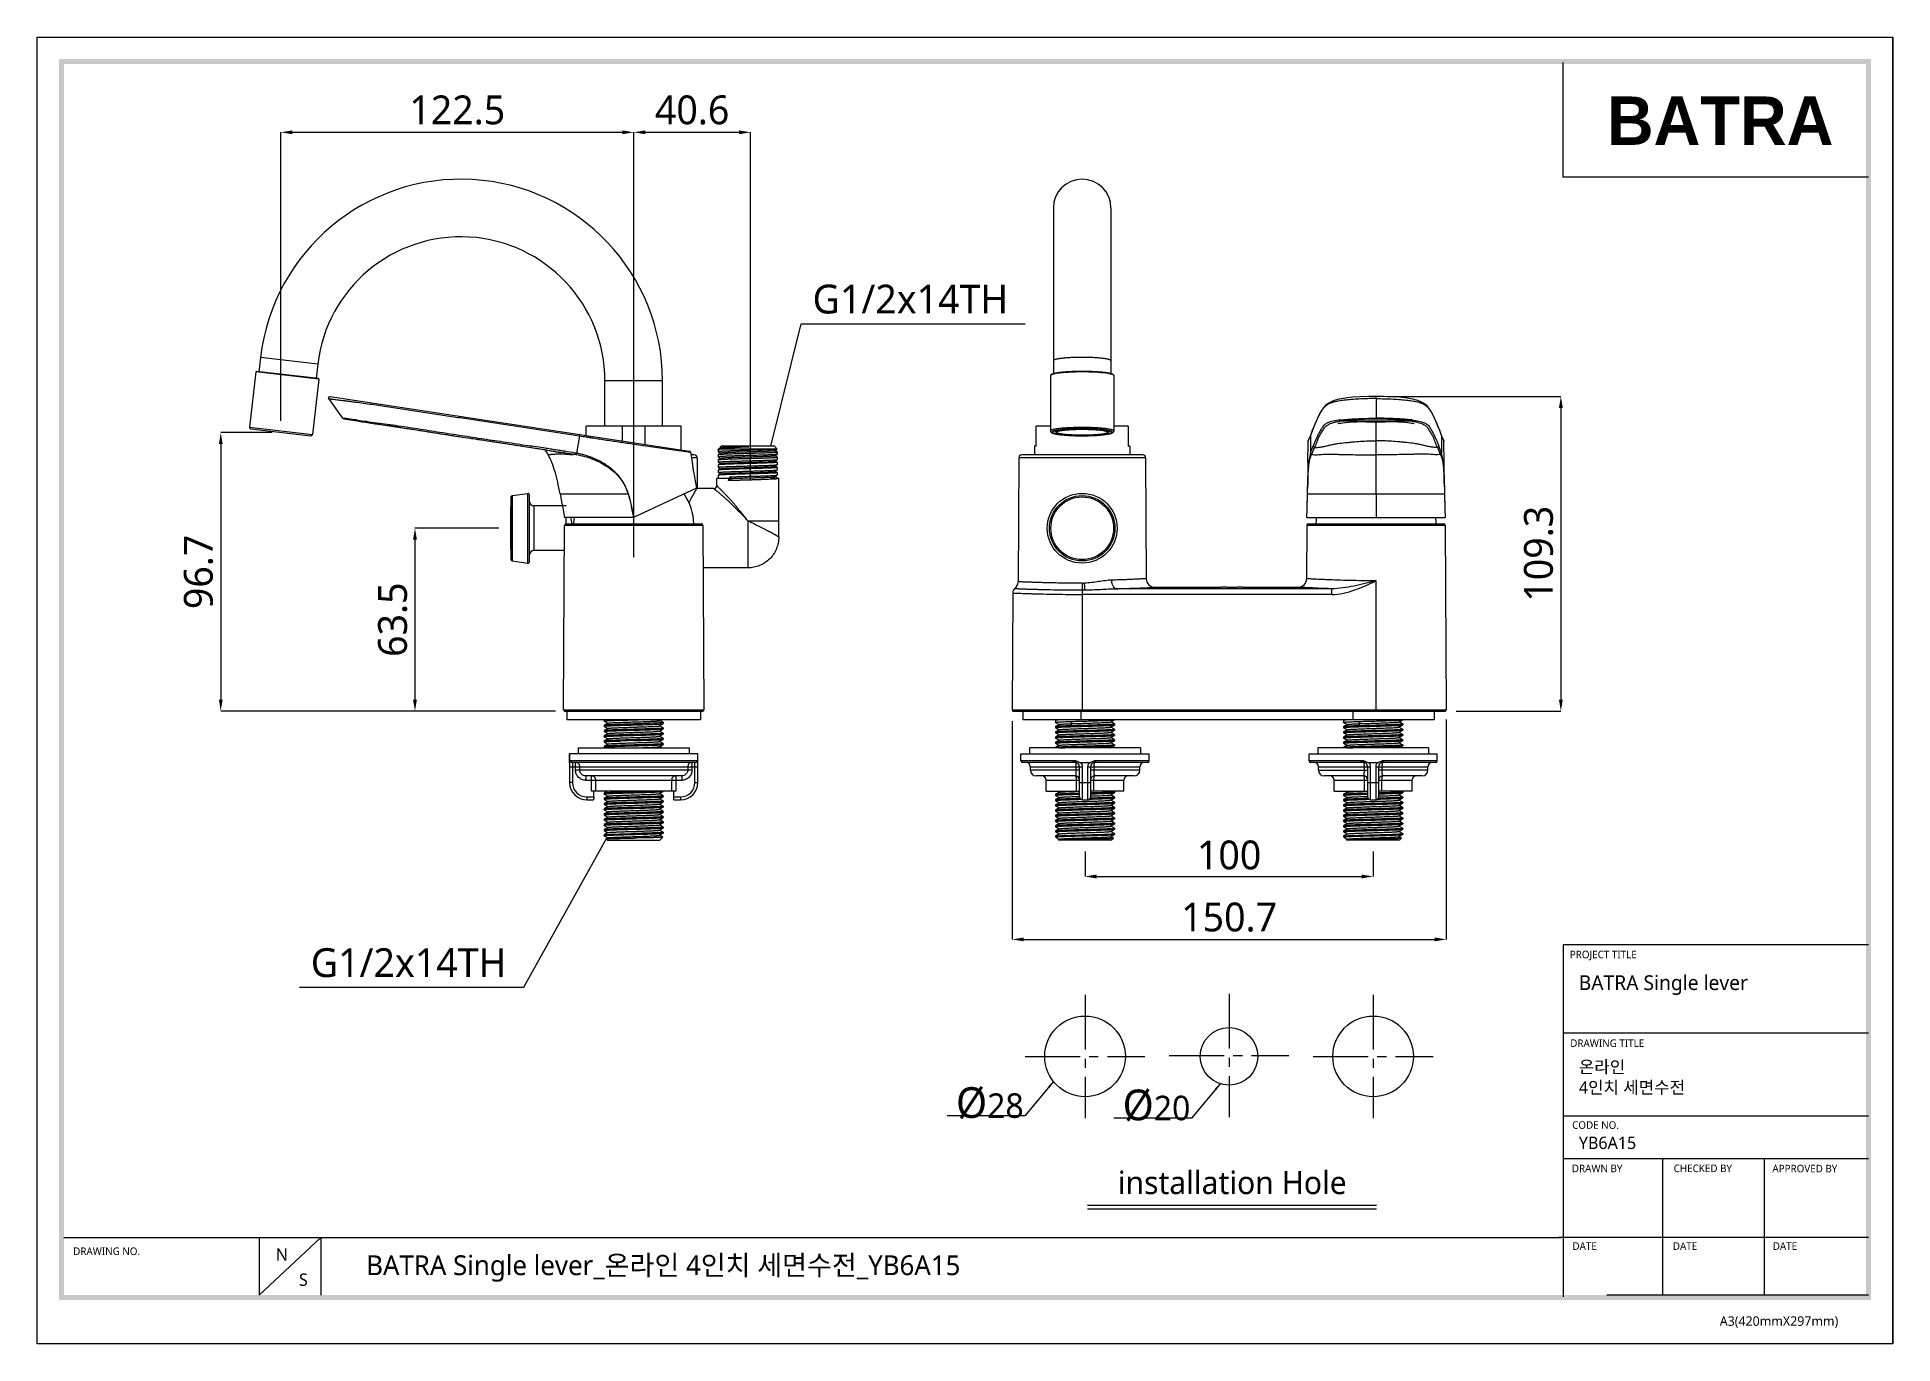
# Model space of a CAD drawing. Header units: millimetres. Extents: x 1091 to 1735, y 843 to 1297.
import ezdxf

# ---------------------------------------------------------------- set-up
doc = ezdxf.new("R2010")
doc.units = ezdxf.units.MM
doc.linetypes.add('CENTER2', pattern=[28.575, 19.05, -3.175, 3.175, -3.175])
doc.layers.add('Cneter', color=1, linetype='CENTER2', lineweight=13)
doc.styles.add('Daelim Dimension', font='NanumGothic.ttf')
doc.dimstyles.new('DEFAULT', dxfattribs={"dimscale": 2, "dimtxt": 2, "dimasz": 2, "dimexe": 0, "dimexo": 2, "dimgap": 1, "dimtad": 1, "dimdec": 1, "dimzin": 9, "dimdsep": 46, "dimtxsty": 'Daelim Dimension', "dimcen": 0.5, "dimclrd": 252, "dimclre": 252, "dimclrt": 3, "dimadec": 1, "dimazin": 0, "dimtfac": 1, "dimtdec": 1, "dimtix": 1, "dimtmove": 0, "dimatfit": 3, "dimfxl": 1, "dimtolj": 1, "dimtzin": 1, "dimlwd": 9, "dimlwe": 9, "dimarcsym": 0})

msp = doc.modelspace()

# ---------------------------------------------------------------- texts
at = {"color": 5, "ltscale": 40, "style": 'Daelim Dimension'}
for s, height, p in [('PROJECT TITLE', 2.6158, (1623.28, 977.36)), ('DRAWING TITLE', 2.6158, (1623.44, 946.57)), ('CODE NO.', 2.616, (1624.1, 918.14)), ('DRAWN BY', 2.616, (1624, 903.07)), ('CHECKED BY', 2.616, (1659.34, 903.11)), ('APPROVED BY', 2.6158, (1693.62, 903.03)), ('DRAWING NO.', 2.6158, (1103.76, 874.33)), ('DATE', 2.616, (1624.2, 876.11)), ('DATE', 2.616, (1659.06, 876.11)), ('DATE', 2.616, (1693.74, 876.11)), ('A3(420mmX297mm)', 3.3014, (1675.34, 849.74))]:
    msp.add_text(s, height=height, dxfattribs=at).set_placement(p)
at = {"ltscale": 0.5, "insert": (1636.16, 1276.6), "char_height": 16.8, "width": 30.8591, "attachment_point": 1, "style": 'Daelim Dimension'}
msp.add_mtext('{\\Fbold|c129;BATRA}', dxfattribs=at)
at = {"color": 7, "char_height": 10, "attachment_point": 5, "style": 'Daelim Dimension'}
for insert in [(1394.38, 1206.19), (1220.19, 975.78)]:
    msp.add_mtext('\\A1;G1/2x14TH', dxfattribs=dict(at, insert=insert))
at = {"attachment_point": 1, "style": 'Daelim Dimension'}
for s, insert, char_height, width in [('BATRA Single lever', (1626.39, 971.45), 5.1277, 82.4131), ('온라인\\P4인치 세면수전 ', (1626.43, 941.78), 4.281, 72.0388), ('YB6A15', (1626.43, 915.41), 4.281, 72.0388), ('N', (1174.11, 876.63), 4.28, 5.9741), ('S', (1182.14, 867.9), 4.28, 5.9741)]:
    msp.add_mtext(s, dxfattribs=dict(at, insert=insert, char_height=char_height, width=width))
at = {"color": 2, "ltscale": 25.4, "char_height": 8.5139, "width": 24.4344, "attachment_point": 1, "style": 'Daelim Dimension'}
for s, insert in [('{\\H1.25x;Ø}28', (1410.21, 932.58)), ('{\\H1.25x;Ø}20', (1468.05, 931.76))]:
    msp.add_mtext(s, dxfattribs=dict(at, insert=insert))
at = {"color": 2, "style": 'Daelim Dimension'}
for s, insert, char_height, width, attachment_point in [('installation Hole', (1506.11, 899.41), 8, 174.181, 5), ('BATRA Single lever_온라인 4인치 세면수전_YB6A15', (1205.48, 874.21), 6.8796, 364.5964, 1)]:
    msp.add_mtext(s, dxfattribs=dict(at, insert=insert, char_height=char_height, width=width, attachment_point=attachment_point))

# ---------------------------------------------------------------- blocks, each defined once
blk = doc.blocks.new('*D7')
at = {"color": 5, "lineweight": 9, "transparency": 16777216}
for p, q in [((1560.02, 1172.48), (1620.19, 1172.48)), ((1620.19, 1168.48), (1620.19, 1067.18)), ((1583.85, 1063.18), (1620.19, 1063.18))]:
    blk.add_line(p, q, dxfattribs=at)
at = {"color": 5, "transparency": 16777216}
for points in [[(1619.52, 1168.48), (1620.86, 1168.48), (1620.19, 1172.48)], [(1619.52, 1067.18), (1620.86, 1067.18), (1620.19, 1063.18)]]:
    blk.add_solid(points, dxfattribs=at)
at = {"layer": 'Defpoints', "color": 0, "transparency": 16777216}
for p in [(1556.02, 1172.48), (1579.85, 1063.18), (1620.19, 1063.18)]:
    blk.add_point(p, dxfattribs=at)
at = {"color": 7, "transparency": 16777216, "insert": (1612.49, 1117.83), "char_height": 10, "attachment_point": 5, "rotation": 90, "style": 'Daelim Dimension'}
blk.add_mtext('\\A1;109.3', dxfattribs=at)
blk = doc.blocks.new('*D5')
at = {"color": 5, "lineweight": 9, "transparency": 16777216}
for p, q in [((1455.02, 1014.38), (1455.02, 1005.76)), ((1555.02, 1014.38), (1555.02, 1005.76)), ((1459.02, 1005.76), (1551.02, 1005.76))]:
    blk.add_line(p, q, dxfattribs=at)
at = {"color": 5, "transparency": 16777216}
for points in [[(1459.02, 1006.43), (1459.02, 1005.09), (1455.02, 1005.76)], [(1551.02, 1006.43), (1551.02, 1005.09), (1555.02, 1005.76)]]:
    blk.add_solid(points, dxfattribs=at)
at = {"layer": 'Defpoints', "color": 0, "transparency": 16777216}
for p in [(1455.02, 1018.38), (1555.02, 1018.38), (1555.02, 1005.76)]:
    blk.add_point(p, dxfattribs=at)
at = {"color": 7, "transparency": 16777216, "insert": (1505.02, 1013.17), "char_height": 10, "attachment_point": 5, "style": 'Daelim Dimension'}
blk.add_mtext('\\A1;100', dxfattribs=at)
blk = doc.blocks.new('*D6')
at = {"color": 5, "lineweight": 9, "transparency": 16777216}
for p, q in [((1429.68, 1059.68), (1429.68, 983.91)), ((1580.35, 1060.32), (1580.35, 983.91)), ((1433.68, 983.91), (1576.35, 983.91))]:
    blk.add_line(p, q, dxfattribs=at)
at = {"color": 5, "transparency": 16777216}
for points in [[(1433.68, 984.57), (1433.68, 983.24), (1429.68, 983.91)], [(1576.35, 984.57), (1576.35, 983.24), (1580.35, 983.91)]]:
    blk.add_solid(points, dxfattribs=at)
at = {"layer": 'Defpoints', "color": 0, "transparency": 16777216}
for p in [(1429.68, 1063.68), (1580.35, 1064.32), (1580.35, 983.91)]:
    blk.add_point(p, dxfattribs=at)
at = {"color": 7, "transparency": 16777216, "insert": (1505.02, 991.6), "char_height": 10, "attachment_point": 5, "style": 'Daelim Dimension'}
blk.add_mtext('\\A1;150.7', dxfattribs=at)
blk = doc.blocks.new('*D1')
at = {"color": 5, "lineweight": 9, "transparency": 16777216}
for p, q in [((1298.34, 1116.68), (1298.34, 1264.16)), ((1302.34, 1264.16), (1334.89, 1264.16)), ((1338.89, 1143.73), (1338.89, 1264.16))]:
    blk.add_line(p, q, dxfattribs=at)
at = {"color": 5, "transparency": 16777216}
for points in [[(1302.34, 1264.83), (1302.34, 1263.5), (1298.34, 1264.16)], [(1334.89, 1264.83), (1334.89, 1263.5), (1338.89, 1264.16)]]:
    blk.add_solid(points, dxfattribs=at)
at = {"layer": 'Defpoints', "color": 0, "transparency": 16777216}
for p in [(1338.89, 1264.16), (1338.89, 1139.73), (1298.34, 1112.68)]:
    blk.add_point(p, dxfattribs=at)
at = {"color": 7, "transparency": 16777216, "insert": (1318.62, 1271.86), "char_height": 10, "attachment_point": 5, "style": 'Daelim Dimension'}
blk.add_mtext('\\A1;40.6', dxfattribs=at)
blk = doc.blocks.new('*D2')
at = {"color": 5, "lineweight": 9, "transparency": 16777216}
for p, q in [((1172.84, 1159.89), (1154.99, 1159.89)), ((1154.99, 1155.89), (1154.99, 1067.18)), ((1271.18, 1063.18), (1154.99, 1063.18))]:
    blk.add_line(p, q, dxfattribs=at)
at = {"color": 5, "transparency": 16777216}
for points in [[(1154.33, 1155.89), (1155.66, 1155.89), (1154.99, 1159.89)], [(1154.33, 1067.18), (1155.66, 1067.18), (1154.99, 1063.18)]]:
    blk.add_solid(points, dxfattribs=at)
at = {"layer": 'Defpoints', "color": 0, "transparency": 16777216}
for p in [(1176.84, 1159.89), (1154.99, 1063.18), (1275.18, 1063.18)]:
    blk.add_point(p, dxfattribs=at)
at = {"color": 7, "transparency": 16777216, "insert": (1147.29, 1111.53), "char_height": 10, "attachment_point": 5, "rotation": 90, "style": 'Daelim Dimension'}
blk.add_mtext('\\A1;96.7', dxfattribs=at)
blk = doc.blocks.new('*D3')
at = {"color": 5, "lineweight": 9, "transparency": 16777216}
for p, q in [((1175.85, 1164.01), (1175.85, 1264.16)), ((1179.85, 1264.16), (1294.34, 1264.16)), ((1298.34, 1162.08), (1298.34, 1264.16))]:
    blk.add_line(p, q, dxfattribs=at)
at = {"color": 5, "transparency": 16777216}
for points in [[(1179.85, 1264.83), (1179.85, 1263.5), (1175.85, 1264.16)], [(1294.34, 1264.83), (1294.34, 1263.5), (1298.34, 1264.16)]]:
    blk.add_solid(points, dxfattribs=at)
at = {"layer": 'Defpoints', "color": 0, "transparency": 16777216}
for p in [(1298.34, 1264.16), (1175.85, 1160.01), (1298.34, 1158.08)]:
    blk.add_point(p, dxfattribs=at)
at = {"color": 7, "transparency": 16777216, "insert": (1237.09, 1271.86), "char_height": 10, "attachment_point": 5, "style": 'Daelim Dimension'}
blk.add_mtext('\\A1;122.5', dxfattribs=at)
blk = doc.blocks.new('*D4')
at = {"color": 5, "lineweight": 9, "transparency": 16777216}
for p, q in [((1251.54, 1126.68), (1222.41, 1126.68)), ((1222.41, 1122.68), (1222.41, 1067.18)), ((1240.59, 1063.18), (1222.41, 1063.18))]:
    blk.add_line(p, q, dxfattribs=at)
at = {"color": 5, "transparency": 16777216}
for points in [[(1221.74, 1122.68), (1223.08, 1122.68), (1222.41, 1126.68)], [(1221.74, 1067.18), (1223.08, 1067.18), (1222.41, 1063.18)]]:
    blk.add_solid(points, dxfattribs=at)
at = {"layer": 'Defpoints', "color": 0, "transparency": 16777216}
for p in [(1255.54, 1126.68), (1222.41, 1063.18), (1244.59, 1063.18)]:
    blk.add_point(p, dxfattribs=at)
at = {"color": 7, "transparency": 16777216, "insert": (1214.71, 1094.93), "char_height": 10, "attachment_point": 5, "rotation": 90, "style": 'Daelim Dimension'}
blk.add_mtext('\\A1;63.5', dxfattribs=at)

# ---------------------------------------------------------------- dimensions: what is measured, and where the dimension line sits
at = {"color": 5}
for base, p1, p2, picture, middle in [((1298.34, 1264.16), (1175.85, 1160.01), (1298.34, 1158.08), '*D3', (1237.09, 1264.16)), ((1338.89255101, 1264.16273935), (1298.34255101, 1112.67804747), (1338.89255101, 1139.72542948), '*D1', (1318.61755101, 1264.16273935)), ((1580.35, 983.91), (1429.68, 1063.68), (1580.35, 1064.32), '*D6', (1505.02, 983.91)), ((1555.02, 1005.76), (1455.02, 1018.38), (1555.02, 1018.38), '*D5', (1505.02, 1005.76))]:
    dim = msp.add_linear_dim(base=base, p1=p1, p2=p2, dimstyle='DEFAULT', override={"dimtxt": 5, "dimclrd": 5, "dimclre": 5, "dimclrt": 7}, dxfattribs=at)
    dim.commit()
    dim.dimension.update_dxf_attribs({"geometry": picture, "text_midpoint": middle, "dimtype": 160})
for base, p1, p2, picture, middle in [((1620.19, 1063.18), (1556.02, 1172.48), (1579.85, 1063.18), '*D7', (1612.49, 1117.83)), ((1154.99, 1063.18), (1176.84, 1159.89), (1275.18, 1063.18), '*D2', (1147.29, 1111.53)), ((1222.41, 1063.18), (1255.54, 1126.68), (1244.59, 1063.18), '*D4', (1214.71, 1094.93))]:
    dim = msp.add_linear_dim(base=base, p1=p1, p2=p2, angle=90, dimstyle='DEFAULT', override={"dimtxt": 5, "dimclrd": 5, "dimclre": 5, "dimclrt": 7}, dxfattribs=at)
    dim.commit()
    dim.dimension.update_dxf_attribs({"geometry": picture, "text_midpoint": middle})

# ---------------------------------------------------------------- linework, layer by layer
at = {"color": 5, "ltscale": 0.5}
for p, q in [((1621.03, 1248.55), (1621.03, 1288.45)), ((1621.03, 981.97), (1621.03, 859.76))]:
    msp.add_line(p, q, dxfattribs=at)
at = {"color": 5, "ltscale": 40}
for p, q in [((1726.97, 1248.55), (1621.03, 1248.55)), ((1726.97, 981.97), (1621.03, 981.97)), ((1726.97, 951.35), (1621.03, 951.35)), ((1726.97, 951.35), (1621.03, 951.35)), ((1726.97, 922.55), (1621.03, 922.55)), ((1726.97, 922.55), (1621.03, 922.55)), ((1726.97, 907.69), (1621.03, 907.69)), ((1726.97, 907.69), (1621.03, 907.69)), ((1655.44, 907.69), (1655.44, 860.4)), ((1690.76, 907.69), (1690.76, 860.4)), ((1168.29, 880.37), (1168.29, 860.4)), ((1168.29, 880.37), (1168.29, 860.4)), ((1189.67, 880.37), (1168.29, 860.4)), ((1189.67, 880.37), (1168.29, 860.4)), ((1189.67, 880.37), (1189.67, 860.4)), ((1189.67, 880.37), (1189.67, 860.4)), ((1726.97, 880.37), (1619.36, 880.37)), ((1726.97, 880.37), (1621.86, 880.37)), ((1726.97, 860.4), (1636.18, 860.4))]:
    msp.add_line(p, q, dxfattribs=at)
at = {"color": 7, "linetype": 'Continuous'}
for p, q in [((1444.02, 1237.77), (1444.02, 1180.36)), ((1464.02, 1237.77), (1464.02, 1180.35)), ((1168.82, 1186), (1168.24, 1181.04)), ((1188.68, 1183.68), (1168.82, 1186)), ((1167.22, 1180.95), (1164.98, 1161.78)), ((1189.07, 1178.4), (1167.22, 1180.95)), ((1188.89, 1178.62), (1167.44, 1181.13)), ((1188.68, 1183.68), (1188.1, 1178.71)), ((1443.02, 1179.68), (1443.02, 1160.51)), ((1465.02, 1179.68), (1465.02, 1160.51)), ((1189.07, 1178.4), (1186.83, 1159.23)), ((1193.01, 1172.48), (1317.62, 1153.45)), ((1308.34, 1177.88), (1288.34, 1177.88)), ((1288.34, 1162.18), (1288.34, 1177.88)), ((1308.34, 1162.18), (1308.34, 1177.88)), ((1556.02, 1171.7), (1556.02, 1172.48)), ((1197.35, 1164.89), (1192.52, 1171.69)), ((1556.02, 1171.69), (1556.02, 1164.68)), ((1164.98, 1161.78), (1186.83, 1159.23)), ((1165.42, 1161.23), (1186.27, 1158.79)), ((1197.68, 1164.84), (1197.35, 1164.89)), ((1197.68, 1164.68), (1202.39, 1163.96)), ((1202.13, 1164.27), (1202.4, 1164.23)), ((1212.31, 1162.43), (1212.81, 1162.35)), ((1212.81, 1162.35), (1217.22, 1161.7)), ((1217, 1161.73), (1217.51, 1161.66)), ((1217.22, 1161.7), (1222.94, 1160.82)), ((1222.94, 1160.82), (1228.07, 1160.02)), ((1314.84, 1162.18), (1281.84, 1162.18)), ((1281.84, 1158.91), (1281.84, 1162.18)), ((1294.31, 1162.18), (1294.31, 1157.01)), ((1302.37, 1155.78), (1302.37, 1162.18)), ((1314.84, 1153.87), (1314.84, 1162.18)), ((1438.02, 1155.18), (1438.02, 1162.18)), ((1443.02, 1162.18), (1438.02, 1162.18)), ((1444.82, 1160.57), (1444.82, 1160.21)), ((1461.89, 1160.8), (1461.86, 1160.81)), ((1462.91, 1160.64), (1462.89, 1160.65)), ((1462.91, 1160.65), (1462.89, 1160.65)), ((1463.22, 1160.57), (1463.22, 1160.21)), ((1470.02, 1162.18), (1465.02, 1162.18)), ((1470.02, 1162.18), (1470.02, 1155.18)), ((1543.78, 1163.96), (1556.02, 1163.96)), ((1556.02, 1138.67), (1556.02, 1163.96)), ((1556.02, 1163.96), (1568.25, 1163.96)), ((1236.45, 1158.71), (1242.49, 1157.79)), ((1242.49, 1157.79), (1251.66, 1156.41)), ((1262.58, 1154.76), (1262.58, 1154.75)), ((1262.58, 1154.75), (1263.47, 1154.61)), ((1263.47, 1154.61), (1264.08, 1154.52)), ((1264.08, 1154.52), (1264.68, 1154.42)), ((1264.68, 1154.42), (1265.27, 1154.33)), ((1265.27, 1154.33), (1265.84, 1154.24)), ((1265.84, 1154.24), (1266.41, 1154.14)), ((1266.41, 1154.14), (1266.96, 1154.05)), ((1266.96, 1154.05), (1267.5, 1153.96)), ((1267.5, 1153.96), (1268.02, 1153.87)), ((1268.02, 1153.87), (1268.54, 1153.78)), ((1268.54, 1153.78), (1269.04, 1153.69)), ((1269.04, 1153.69), (1269.53, 1153.6)), ((1269.53, 1153.6), (1270.01, 1153.52)), ((1270.01, 1153.52), (1270.47, 1153.43)), ((1270.47, 1153.43), (1270.92, 1153.35)), ((1270.92, 1153.35), (1271.36, 1153.26)), ((1271.36, 1153.26), (1271.77, 1153.19)), ((1271.77, 1153.19), (1272.16, 1153.11)), ((1279.5, 1158.76), (1278.46, 1152.73)), ((1298.34, 1130.44), (1298.34, 1155.92)), ((1298.34, 1155.92), (1318.03, 1153.05)), ((1327.69, 1154.08), (1327.71, 1154.09)), ((1327.69, 1154.08), (1327.69, 1153.25)), ((1327.69, 1153.25), (1327.7, 1153.24)), ((1327.7, 1153.24), (1328.48, 1152.72)), ((1328.51, 1154.53), (1327.71, 1154.09)), ((1328.22, 1154.7), (1328.69, 1155.18)), ((1328.22, 1154.69), (1328.22, 1154.7)), ((1328.22, 1154.69), (1328.48, 1154.52)), ((1348.19, 1154.18), (1328.28, 1154.18)), ((1347.19, 1155.18), (1328.69, 1155.18)), ((1338.3, 1154.98), (1337.94, 1154.95)), ((1348.19, 1154.18), (1347.19, 1155.18)), ((1347.38, 1153.6), (1348.18, 1154.14)), ((1348.18, 1153.19), (1347.4, 1153.62)), ((1348.19, 1154.15), (1348.18, 1154.14)), ((1348.19, 1153.18), (1348.18, 1153.19)), ((1348.19, 1154.18), (1348.19, 1154.15)), ((1348.19, 1153.18), (1348.19, 1152.35)), ((1437.52, 1155.18), (1437.52, 1152.18)), ((1438.02, 1155.18), (1437.52, 1155.18)), ((1470.52, 1155.18), (1470.02, 1155.18)), ((1470.52, 1155.18), (1470.52, 1152.18)), ((1532.4, 1149.55), (1532.43, 1156.78)), ((1533.29, 1158.91), (1533.26, 1158.76)), ((1533.31, 1158.9), (1533.26, 1158.76)), ((1533.26, 1158.76), (1533.3, 1152.73)), ((1533.29, 1158.91), (1533.29, 1158.91)), ((1578.72, 1158.9), (1578.77, 1158.76)), ((1578.77, 1158.76), (1578.73, 1152.73)), ((1578.75, 1158.92), (1578.75, 1158.91)), ((1579.11, 1158.18), (1578.75, 1158.91)), ((1578.75, 1158.91), (1578.77, 1158.76)), ((1318.03, 1153.05), (1318.65, 1149.78)), ((1319.35, 1152.18), (1318.2, 1152.18)), ((1320.35, 1151.18), (1318.39, 1151.18)), ((1320.35, 1151.18), (1320.4, 1140.68)), ((1327.69, 1152.28), (1327.71, 1152.29)), ((1327.69, 1152.28), (1327.69, 1151.45)), ((1327.69, 1151.45), (1327.7, 1151.44)), ((1327.69, 1150.48), (1327.71, 1150.49)), ((1327.69, 1150.48), (1327.69, 1149.65)), ((1327.7, 1149.64), (1327.69, 1149.65)), ((1327.71, 1148.69), (1327.69, 1148.68)), ((1327.69, 1148.68), (1327.69, 1147.85)), ((1327.7, 1147.84), (1327.69, 1147.85)), ((1327.71, 1146.89), (1327.69, 1146.88)), ((1327.69, 1146.88), (1327.69, 1146.05)), ((1327.7, 1151.44), (1328.48, 1150.92)), ((1327.7, 1149.64), (1328.48, 1149.12)), ((1327.7, 1147.84), (1328.49, 1147.32)), ((1328.51, 1152.73), (1327.71, 1152.29)), ((1328.51, 1150.93), (1327.71, 1150.49)), ((1328.51, 1149.13), (1327.71, 1148.69)), ((1328.51, 1147.33), (1327.71, 1146.89)), ((1347.38, 1151.8), (1348.18, 1152.34)), ((1347.38, 1150), (1348.19, 1150.55)), ((1347.38, 1148.2), (1348.19, 1148.74)), ((1347.38, 1146.4), (1348.19, 1146.94)), ((1348.18, 1151.39), (1347.4, 1151.82)), ((1348.18, 1149.59), (1347.4, 1150.02)), ((1348.18, 1147.79), (1347.4, 1148.22)), ((1348.19, 1152.35), (1348.18, 1152.34)), ((1348.19, 1151.38), (1348.18, 1151.39)), ((1348.18, 1149.59), (1348.19, 1149.58)), ((1348.18, 1147.79), (1348.19, 1147.78)), ((1348.19, 1151.38), (1348.19, 1150.55)), ((1348.19, 1151.38), (1348.19, 1151.38)), ((1348.19, 1150.54), (1348.19, 1150.55)), ((1348.19, 1149.58), (1348.19, 1148.75)), ((1348.19, 1148.74), (1348.19, 1148.75)), ((1348.19, 1147.78), (1348.19, 1146.95)), ((1348.19, 1146.94), (1348.19, 1146.95)), ((1432.01, 1151.18), (1431.79, 1108.09)), ((1476.02, 1151.18), (1432.01, 1151.18)), ((1475.02, 1152.18), (1433.01, 1152.18)), ((1476.02, 1151.18), (1476.24, 1109.16)), ((1320.16, 1140.61), (1298.44, 1130.48)), ((1319.05, 1146.43), (1320.16, 1140.61)), ((1326.19, 1140.43), (1320.25, 1140.43)), ((1320.27, 1140.46), (1320.4, 1140.68)), ((1331.66, 1143.98), (1327.19, 1143.98)), ((1327.19, 1141.43), (1327.19, 1143.98)), ((1327.7, 1146.04), (1327.69, 1146.05)), ((1327.71, 1145.09), (1327.69, 1145.08)), ((1327.69, 1145.08), (1327.69, 1143.98)), ((1327.7, 1146.04), (1328.49, 1145.52)), ((1328.51, 1145.53), (1327.71, 1145.09)), ((1332.15, 1143.98), (1331.3, 1143.22)), ((1331.66, 1144.51), (1332.15, 1143.98)), ((1331.66, 1143.98), (1331.66, 1144.51)), ((1345.73, 1143.98), (1348.58, 1143.98)), ((1347.38, 1144.6), (1348.19, 1145.14)), ((1348.18, 1145.99), (1347.4, 1146.42)), ((1348.18, 1144.19), (1347.4, 1144.62)), ((1348.18, 1145.99), (1348.19, 1145.98)), ((1348.19, 1144.18), (1348.18, 1144.19)), ((1348.19, 1145.98), (1348.19, 1145.15)), ((1348.19, 1145.14), (1348.19, 1145.15)), ((1348.19, 1143.98), (1348.19, 1144.18)), ((1348.68, 1143.92), (1348.58, 1143.98)), ((1348.68, 1143.92), (1348.69, 1143.9)), ((1348.69, 1123.68), (1348.69, 1143.91)), ((1532.3, 1141.32), (1532.31, 1141.6)), ((1579.73, 1141.6), (1579.73, 1141.42)), ((1255.73, 1137.56), (1255.73, 1115.8)), ((1256.16, 1138.03), (1261.57, 1138.8)), ((1256.16, 1138.03), (1256.16, 1115.32)), ((1261.57, 1114.56), (1261.57, 1138.8)), ((1262.14, 1115.05), (1262.14, 1138.3)), ((1274.84, 1134.43), (1263.64, 1134.43)), ((1263.64, 1134.43), (1263.64, 1118.93)), ((1272.79, 1138.67), (1272.79, 1138.67)), ((1272.79, 1138.67), (1272.79, 1138.67)), ((1272.79, 1138.67), (1273.32, 1136.02)), ((1272.79, 1138.67), (1280.83, 1138.67)), ((1273.32, 1136.02), (1273.86, 1133.12)), ((1280.83, 1138.67), (1296.39, 1138.67)), ((1532.25, 1138.67), (1532.25, 1138.69)), ((1532.25, 1138.67), (1556.02, 1138.67)), ((1556.02, 1138.67), (1579.78, 1138.67)), ((1579.78, 1138.69), (1579.78, 1138.67)), ((1273.86, 1133.12), (1273.86, 1133.11)), ((1273.86, 1133.12), (1274.34, 1130.43)), ((1274, 1063.68), (1274.34, 1127.68)), ((1298.23, 1130.43), (1274.34, 1130.43)), ((1322.35, 1127.68), (1274.34, 1127.68)), ((1274.84, 1128.18), (1274.84, 1130.43)), ((1274.84, 1128.18), (1321.85, 1128.18)), ((1298.34, 1130.45), (1298.34, 1130.44)), ((1298.34, 1130.43), (1298.34, 1130.45)), ((1322.35, 1127.68), (1322.68, 1063.68)), ((1337.94, 1129.21), (1344.19, 1129.21)), ((1337.94, 1129.21), (1337.94, 1112.93)), ((1344.19, 1129.21), (1348.69, 1129.21)), ((1532.01, 1127.68), (1531.92, 1109.16)), ((1580.02, 1127.68), (1532.01, 1127.68)), ((1532.02, 1130.43), (1580.02, 1130.43)), ((1532.51, 1128.18), (1579.52, 1128.18)), ((1580.02, 1127.68), (1580.36, 1063.68)), ((1256.16, 1115.32), (1261.57, 1114.56)), ((1274.29, 1118.93), (1263.64, 1118.93)), ((1337.94, 1112.93), (1322.42, 1112.93)), ((1556.02, 1063.18), (1556.02, 1108.43)), ((1429.89, 1104.19), (1429.68, 1063.68)), ((1454.02, 1107.59), (1454.02, 1063.18)), ((1454.96, 1103.69), (1454.02, 1103.69)), ((1540.69, 1103.69), (1454.96, 1103.69)), ((1540.69, 1105.68), (1465.71, 1105.68)), ((1479.24, 1106.18), (1502.27, 1106.18)), ((1509.77, 1106.18), (1528.92, 1106.18)), ((1540.69, 1103.69), (1540.69, 1105.68)), ((1274, 1063.68), (1322.68, 1063.68)), ((1274.5, 1063.18), (1322.18, 1063.18)), ((1275.18, 1063.18), (1275.18, 1060.18)), ((1321.5, 1063.18), (1321.5, 1060.18)), ((1429.68, 1063.68), (1580.36, 1063.68)), ((1430.18, 1063.18), (1579.86, 1063.18)), ((1430.18, 1063.18), (1579.85, 1063.18)), ((1433.36, 1063.18), (1433.36, 1060.18)), ((1576.24, 1063.18), (1576.24, 1060.18)), ((1321.5, 1060.18), (1275.18, 1060.18)), ((1288.09, 1060.18), (1288.09, 1059.74)), ((1288.1, 1059.72), (1288.09, 1059.74)), ((1288.11, 1058.24), (1288.09, 1058.22)), ((1288.09, 1058.22), (1288.09, 1057.93)), ((1288.1, 1057.91), (1288.09, 1057.93)), ((1288.1, 1059.72), (1289.39, 1058.98)), ((1288.1, 1057.91), (1289.4, 1057.17)), ((1289.42, 1057.18), (1288.1, 1056.42)), ((1289.42, 1058.99), (1288.11, 1058.24)), ((1298.34, 1060.14), (1299.84, 1060.18)), ((1307.26, 1058.06), (1308.58, 1058.82)), ((1307.26, 1056.25), (1308.58, 1057.01)), ((1308.58, 1057.33), (1307.29, 1058.07)), ((1307.54, 1059.87), (1308.07, 1060.18)), ((1308.57, 1059.31), (1307.57, 1059.89)), ((1308.57, 1059.31), (1308.59, 1059.28)), ((1308.58, 1058.82), (1308.59, 1058.83)), ((1308.58, 1057.33), (1308.59, 1057.31)), ((1308.58, 1057.01), (1308.59, 1057.02)), ((1308.59, 1059.28), (1308.59, 1058.83)), ((1308.59, 1057.31), (1308.59, 1057.02)), ((1576.24, 1060.18), (1433.36, 1060.18)), ((1444.8, 1059.97), (1444.77, 1059.93)), ((1444.77, 1059.93), (1444.77, 1059.29)), ((1444.78, 1059.27), (1444.77, 1059.29)), ((1444.77, 1059.29), (1444.77, 1059.29)), ((1444.78, 1057.78), (1444.77, 1057.76)), ((1444.77, 1057.76), (1444.77, 1057.48)), ((1444.78, 1057.46), (1444.77, 1057.48)), ((1444.77, 1057.48), (1444.77, 1057.48)), ((1444.78, 1059.27), (1446.07, 1058.53)), ((1446.1, 1058.54), (1444.78, 1057.78)), ((1444.78, 1057.46), (1446.07, 1056.72)), ((1446.1, 1056.73), (1444.78, 1055.97)), ((1445.15, 1060.18), (1444.8, 1059.97)), ((1463.94, 1057.6), (1465.26, 1058.37)), ((1463.94, 1055.79), (1465.26, 1056.56)), ((1465.26, 1056.87), (1463.96, 1057.62)), ((1464.02, 1059.42), (1465.26, 1060.13)), ((1465.25, 1058.74), (1464.05, 1059.43)), ((1465.25, 1058.74), (1465.27, 1058.72)), ((1465.26, 1060.13), (1465.27, 1060.14)), ((1465.26, 1058.37), (1465.27, 1058.38)), ((1465.26, 1056.87), (1465.27, 1056.86)), ((1465.26, 1056.56), (1465.27, 1056.57)), ((1465.27, 1060.18), (1465.27, 1060.14)), ((1465.27, 1060.14), (1465.27, 1060.18)), ((1465.27, 1058.72), (1465.27, 1058.38)), ((1465.27, 1058.38), (1465.27, 1058.72)), ((1465.27, 1056.86), (1465.27, 1056.57)), ((1465.27, 1056.57), (1465.27, 1056.86)), ((1465.27, 1056.86), (1465.27, 1056.86)), ((1544.8, 1059.97), (1544.77, 1059.93)), ((1544.77, 1059.93), (1544.77, 1059.29)), ((1544.78, 1059.27), (1544.77, 1059.29)), ((1544.77, 1059.29), (1544.77, 1059.29)), ((1544.78, 1057.78), (1544.77, 1057.76)), ((1544.77, 1057.76), (1544.77, 1057.48)), ((1544.78, 1057.46), (1544.77, 1057.48)), ((1544.77, 1057.48), (1544.77, 1057.48)), ((1544.78, 1059.27), (1546.07, 1058.53)), ((1546.1, 1058.54), (1544.78, 1057.78)), ((1544.78, 1057.46), (1546.07, 1056.72)), ((1546.1, 1056.73), (1544.78, 1055.97)), ((1545.15, 1060.18), (1544.8, 1059.97)), ((1563.94, 1057.6), (1565.26, 1058.37)), ((1563.94, 1055.79), (1565.26, 1056.56)), ((1565.26, 1056.87), (1563.96, 1057.62)), ((1564.02, 1059.42), (1565.26, 1060.13)), ((1565.25, 1058.74), (1564.05, 1059.43)), ((1565.25, 1058.74), (1565.27, 1058.72)), ((1565.26, 1060.13), (1565.27, 1060.14)), ((1565.26, 1058.37), (1565.27, 1058.38)), ((1565.26, 1056.87), (1565.27, 1056.86)), ((1565.26, 1056.56), (1565.27, 1056.57)), ((1565.27, 1060.18), (1565.27, 1060.14)), ((1565.27, 1060.14), (1565.27, 1060.18)), ((1565.27, 1058.72), (1565.27, 1058.38)), ((1565.27, 1058.38), (1565.27, 1058.72)), ((1565.27, 1056.86), (1565.27, 1056.57)), ((1565.27, 1056.57), (1565.27, 1056.86)), ((1565.27, 1056.86), (1565.27, 1056.86)), ((1279.09, 1050.38), (1317.59, 1050.38)), ((1279.09, 1050.38), (1279.09, 1048.38)), ((1288.1, 1056.42), (1288.09, 1056.41)), ((1288.09, 1056.41), (1288.09, 1056.12)), ((1288.1, 1056.1), (1288.09, 1056.12)), ((1288.1, 1054.61), (1288.09, 1054.6)), ((1288.09, 1054.6), (1288.09, 1054.31)), ((1288.1, 1054.29), (1288.09, 1054.31)), ((1288.1, 1052.8), (1288.09, 1052.79)), ((1288.09, 1052.79), (1288.09, 1052.5)), ((1288.1, 1052.48), (1288.09, 1052.5)), ((1288.1, 1050.99), (1288.09, 1050.98)), ((1288.09, 1050.98), (1288.09, 1050.69)), ((1288.1, 1050.67), (1288.09, 1050.69)), ((1288.1, 1056.1), (1289.4, 1055.36)), ((1289.42, 1055.37), (1288.1, 1054.61)), ((1288.1, 1054.29), (1289.4, 1053.55)), ((1289.42, 1053.56), (1288.1, 1052.8)), ((1288.1, 1052.48), (1289.4, 1051.74)), ((1289.42, 1051.75), (1288.1, 1050.99)), ((1288.1, 1050.67), (1288.62, 1050.38)), ((1307.26, 1054.44), (1308.58, 1055.2)), ((1307.26, 1052.63), (1308.58, 1053.39)), ((1307.26, 1050.82), (1308.58, 1051.58)), ((1308.58, 1055.52), (1307.29, 1056.26)), ((1308.58, 1053.71), (1307.29, 1054.45)), ((1308.58, 1051.9), (1307.29, 1052.64)), ((1308.08, 1050.38), (1307.29, 1050.83)), ((1308.58, 1055.52), (1308.59, 1055.5)), ((1308.58, 1055.2), (1308.59, 1055.21)), ((1308.58, 1053.71), (1308.59, 1053.69)), ((1308.58, 1053.39), (1308.59, 1053.4)), ((1308.58, 1051.9), (1308.59, 1051.88)), ((1308.58, 1051.58), (1308.59, 1051.59)), ((1308.59, 1055.5), (1308.59, 1055.21)), ((1308.59, 1053.69), (1308.59, 1053.4)), ((1308.59, 1051.88), (1308.59, 1051.59)), ((1317.59, 1050.38), (1317.59, 1048.38)), ((1474.27, 1050.38), (1435.77, 1050.38)), ((1435.77, 1050.38), (1435.77, 1048.38)), ((1444.78, 1055.97), (1444.77, 1055.95)), ((1444.77, 1055.95), (1444.77, 1055.67)), ((1444.78, 1055.65), (1444.77, 1055.67)), ((1444.77, 1055.67), (1444.77, 1055.67)), ((1444.78, 1054.16), (1444.77, 1054.14)), ((1444.77, 1054.14), (1444.77, 1053.86)), ((1444.78, 1053.84), (1444.77, 1053.86)), ((1444.77, 1053.86), (1444.77, 1053.86)), ((1444.78, 1052.35), (1444.77, 1052.33)), ((1444.77, 1052.33), (1444.77, 1052.05)), ((1444.78, 1052.03), (1444.77, 1052.05)), ((1444.77, 1052.05), (1444.77, 1052.05)), ((1444.78, 1050.54), (1444.77, 1050.52)), ((1444.77, 1050.52), (1444.77, 1050.38)), ((1444.78, 1055.65), (1446.07, 1054.91)), ((1446.1, 1054.92), (1444.78, 1054.16)), ((1444.78, 1053.84), (1446.07, 1053.1)), ((1446.1, 1053.11), (1444.78, 1052.35)), ((1444.78, 1052.03), (1446.07, 1051.29)), ((1446.1, 1051.3), (1444.78, 1050.54)), ((1463.94, 1053.98), (1465.26, 1054.75)), ((1463.94, 1052.17), (1465.26, 1052.94)), ((1465.26, 1055.06), (1463.96, 1055.81)), ((1465.26, 1053.25), (1463.96, 1054)), ((1465.26, 1051.44), (1463.96, 1052.19)), ((1463.96, 1050.38), (1465.26, 1051.13)), ((1465.26, 1055.06), (1465.27, 1055.05)), ((1465.26, 1054.75), (1465.27, 1054.76)), ((1465.26, 1053.25), (1465.27, 1053.24)), ((1465.26, 1052.94), (1465.27, 1052.95)), ((1465.26, 1051.44), (1465.27, 1051.43)), ((1465.26, 1051.13), (1465.27, 1051.14)), ((1465.27, 1055.05), (1465.27, 1054.76)), ((1465.27, 1054.76), (1465.27, 1055.05)), ((1465.27, 1055.05), (1465.27, 1055.05)), ((1465.27, 1053.24), (1465.27, 1052.95)), ((1465.27, 1052.95), (1465.27, 1053.24)), ((1465.27, 1053.24), (1465.27, 1053.24)), ((1465.27, 1051.43), (1465.27, 1051.14)), ((1465.27, 1051.14), (1465.27, 1051.43)), ((1465.27, 1051.43), (1465.27, 1051.43)), ((1474.27, 1050.38), (1474.27, 1048.38)), ((1574.27, 1050.38), (1535.77, 1050.38)), ((1535.77, 1050.38), (1535.77, 1048.38)), ((1544.78, 1055.97), (1544.77, 1055.95)), ((1544.77, 1055.95), (1544.77, 1055.67)), ((1544.78, 1055.65), (1544.77, 1055.67)), ((1544.77, 1055.67), (1544.77, 1055.67)), ((1544.78, 1054.16), (1544.77, 1054.14)), ((1544.77, 1054.14), (1544.77, 1053.86)), ((1544.78, 1053.84), (1544.77, 1053.86)), ((1544.77, 1053.86), (1544.77, 1053.86)), ((1544.78, 1052.35), (1544.77, 1052.33)), ((1544.77, 1052.33), (1544.77, 1052.05)), ((1544.78, 1052.03), (1544.77, 1052.05)), ((1544.77, 1052.05), (1544.77, 1052.05)), ((1544.78, 1050.54), (1544.77, 1050.52)), ((1544.77, 1050.52), (1544.77, 1050.38)), ((1544.78, 1055.65), (1546.07, 1054.91)), ((1546.1, 1054.92), (1544.78, 1054.16)), ((1544.78, 1053.84), (1546.07, 1053.1)), ((1546.1, 1053.11), (1544.78, 1052.35)), ((1544.78, 1052.03), (1546.07, 1051.29)), ((1546.1, 1051.3), (1544.78, 1050.54)), ((1563.94, 1053.98), (1565.26, 1054.75)), ((1563.94, 1052.17), (1565.26, 1052.94)), ((1565.26, 1055.06), (1563.96, 1055.81)), ((1565.26, 1053.25), (1563.96, 1054)), ((1565.26, 1051.44), (1563.96, 1052.19)), ((1563.96, 1050.38), (1565.26, 1051.13)), ((1565.26, 1055.06), (1565.27, 1055.05)), ((1565.26, 1054.75), (1565.27, 1054.76)), ((1565.26, 1053.25), (1565.27, 1053.24)), ((1565.26, 1052.94), (1565.27, 1052.95)), ((1565.26, 1051.44), (1565.27, 1051.43)), ((1565.26, 1051.13), (1565.27, 1051.14)), ((1565.27, 1055.05), (1565.27, 1054.76)), ((1565.27, 1054.76), (1565.27, 1055.05)), ((1565.27, 1055.05), (1565.27, 1055.05)), ((1565.27, 1053.24), (1565.27, 1052.95)), ((1565.27, 1052.95), (1565.27, 1053.24)), ((1565.27, 1053.24), (1565.27, 1053.24)), ((1565.27, 1051.43), (1565.27, 1051.14)), ((1565.27, 1051.14), (1565.27, 1051.43)), ((1565.27, 1051.43), (1565.27, 1051.43)), ((1574.27, 1050.38), (1574.27, 1048.38)), ((1320.59, 1048.38), (1276.09, 1048.38)), ((1276.09, 1048.38), (1276.09, 1038.38)), ((1276.09, 1045.38), (1276.09, 1048.38)), ((1276.09, 1045.38), (1276.17, 1045.38)), ((1276.17, 1045.35), (1276.17, 1045.38)), ((1319.59, 1045.38), (1277.09, 1045.38)), ((1320.51, 1045.38), (1320.59, 1045.38)), ((1320.51, 1045.35), (1320.51, 1045.38)), ((1320.59, 1038.38), (1320.59, 1048.38)), ((1320.59, 1045.38), (1320.59, 1048.38)), ((1432.77, 1048.38), (1477.27, 1048.38)), ((1432.77, 1045.88), (1432.77, 1048.38)), ((1451.62, 1045.38), (1433.27, 1045.38)), ((1436.02, 1042.68), (1436.02, 1043.88)), ((1453.12, 1045.38), (1456.92, 1045.38)), ((1453.12, 1045.35), (1453.12, 1045.38)), ((1453.12, 1033.38), (1453.12, 1043.88)), ((1456.92, 1045.38), (1456.92, 1045.35)), ((1456.92, 1043.88), (1456.92, 1033.38)), ((1476.77, 1045.38), (1458.42, 1045.38)), ((1474.02, 1042.68), (1474.02, 1043.88)), ((1477.27, 1045.88), (1477.27, 1048.38)), ((1532.77, 1048.38), (1577.27, 1048.38)), ((1532.77, 1045.88), (1532.77, 1048.38)), ((1551.62, 1045.38), (1533.27, 1045.38)), ((1536.02, 1042.68), (1536.02, 1043.88)), ((1553.12, 1045.38), (1556.92, 1045.38)), ((1553.12, 1045.35), (1553.12, 1045.38)), ((1553.12, 1033.38), (1553.12, 1043.88)), ((1556.92, 1045.38), (1556.92, 1045.35)), ((1556.92, 1043.88), (1556.92, 1033.38)), ((1576.77, 1045.38), (1558.42, 1045.38)), ((1574.02, 1042.68), (1574.02, 1043.88)), ((1577.27, 1045.88), (1577.27, 1048.38)), ((1315, 1040.68), (1281.69, 1040.68)), ((1451.62, 1040.68), (1438.02, 1040.68)), ((1441.52, 1035.38), (1441.52, 1039.18)), ((1472.02, 1040.68), (1458.42, 1040.68)), ((1468.52, 1035.38), (1468.52, 1039.18)), ((1551.62, 1040.68), (1538.02, 1040.68)), ((1541.52, 1035.38), (1541.52, 1039.18)), ((1572.02, 1040.68), (1558.42, 1040.68)), ((1568.52, 1035.38), (1568.52, 1039.18)), ((1282.09, 1032.38), (1284.37, 1032.38)), ((1312.95, 1035.38), (1283.73, 1035.38)), ((1284.47, 1033.38), (1284.47, 1035.38)), ((1288.1, 1034.7), (1288.09, 1034.69)), ((1288.09, 1034.69), (1288.09, 1034.4)), ((1288.1, 1034.38), (1288.09, 1034.4)), ((1288.1, 1032.89), (1288.09, 1032.88)), ((1288.09, 1032.88), (1288.09, 1032.59)), ((1288.1, 1032.57), (1288.09, 1032.59)), ((1288.1, 1031.08), (1288.09, 1031.07)), ((1288.09, 1031.07), (1288.09, 1030.78)), ((1288.1, 1030.76), (1288.09, 1030.78)), ((1289.27, 1035.38), (1288.1, 1034.7)), ((1288.1, 1034.38), (1289.4, 1033.64)), ((1289.42, 1033.65), (1288.1, 1032.89)), ((1288.1, 1032.57), (1289.4, 1031.83)), ((1289.42, 1031.84), (1288.1, 1031.08)), ((1288.1, 1030.76), (1289.4, 1030.02)), ((1307.26, 1034.53), (1308.58, 1035.29)), ((1307.26, 1032.72), (1308.58, 1033.48)), ((1307.26, 1030.91), (1308.58, 1031.67)), ((1308.58, 1033.8), (1307.29, 1034.54)), ((1308.58, 1031.99), (1307.29, 1032.73)), ((1308.58, 1030.18), (1307.29, 1030.92)), ((1308.58, 1035.29), (1308.59, 1035.3)), ((1308.58, 1033.8), (1308.59, 1033.78)), ((1308.58, 1033.48), (1308.59, 1033.49)), ((1308.58, 1031.99), (1308.59, 1031.97)), ((1308.58, 1031.67), (1308.59, 1031.68)), ((1308.59, 1035.38), (1308.59, 1035.3)), ((1308.59, 1033.78), (1308.59, 1033.49)), ((1308.59, 1031.97), (1308.59, 1031.68)), ((1312.21, 1033.38), (1312.21, 1035.38)), ((1312.31, 1032.38), (1314.59, 1032.38)), ((1441.52, 1035.38), (1453.12, 1035.38)), ((1444.78, 1034.25), (1444.77, 1034.23)), ((1444.77, 1034.23), (1444.77, 1033.95)), ((1444.78, 1033.93), (1444.77, 1033.95)), ((1444.77, 1033.95), (1444.77, 1033.95)), ((1444.78, 1032.44), (1444.77, 1032.42)), ((1444.77, 1032.42), (1444.77, 1032.14)), ((1444.78, 1032.12), (1444.77, 1032.14)), ((1444.77, 1032.14), (1444.77, 1032.14)), ((1446.1, 1035.01), (1444.78, 1034.25)), ((1444.78, 1033.93), (1446.07, 1033.19)), ((1446.1, 1033.2), (1444.78, 1032.44)), ((1444.78, 1032.12), (1446.07, 1031.38)), ((1446.1, 1031.39), (1444.78, 1030.63)), ((1445.41, 1035.38), (1446.07, 1035)), ((1451.88, 1035.34), (1451.96, 1035.35)), ((1452.71, 1032.52), (1453.56, 1032.55)), ((1454.12, 1032.38), (1455.92, 1032.38)), ((1468.52, 1035.38), (1456.92, 1035.38)), ((1463.94, 1034.07), (1465.26, 1034.84)), ((1463.94, 1032.26), (1465.26, 1033.03)), ((1463.94, 1030.45), (1465.26, 1031.22)), ((1465.26, 1033.34), (1463.96, 1034.09)), ((1465.26, 1031.53), (1463.96, 1032.28)), ((1465.26, 1035.15), (1464.87, 1035.38)), ((1465.26, 1035.15), (1465.27, 1035.14)), ((1465.26, 1034.84), (1465.27, 1034.85)), ((1465.26, 1033.34), (1465.27, 1033.33)), ((1465.26, 1033.03), (1465.27, 1033.04)), ((1465.26, 1031.53), (1465.27, 1031.52)), ((1465.26, 1031.22), (1465.27, 1031.23)), ((1465.27, 1035.14), (1465.27, 1034.85)), ((1465.27, 1034.85), (1465.27, 1035.14)), ((1465.27, 1035.14), (1465.27, 1035.14)), ((1465.27, 1033.33), (1465.27, 1033.04)), ((1465.27, 1033.04), (1465.27, 1033.33)), ((1465.27, 1033.33), (1465.27, 1033.33)), ((1465.27, 1031.52), (1465.27, 1031.23)), ((1465.27, 1031.23), (1465.27, 1031.52)), ((1541.52, 1035.38), (1553.12, 1035.38)), ((1544.78, 1034.25), (1544.77, 1034.23)), ((1544.77, 1034.23), (1544.77, 1033.95)), ((1544.78, 1033.93), (1544.77, 1033.95)), ((1544.77, 1033.95), (1544.77, 1033.95)), ((1544.78, 1032.44), (1544.77, 1032.42)), ((1544.77, 1032.42), (1544.77, 1032.14)), ((1544.78, 1032.12), (1544.77, 1032.14)), ((1544.77, 1032.14), (1544.77, 1032.14)), ((1546.1, 1035.01), (1544.78, 1034.25)), ((1544.78, 1033.93), (1546.07, 1033.19)), ((1546.1, 1033.2), (1544.78, 1032.44)), ((1544.78, 1032.12), (1546.07, 1031.38)), ((1546.1, 1031.39), (1544.78, 1030.63)), ((1545.41, 1035.38), (1546.07, 1035)), ((1551.88, 1035.34), (1551.96, 1035.35)), ((1552.71, 1032.52), (1553.56, 1032.55)), ((1554.12, 1032.38), (1555.92, 1032.38)), ((1568.52, 1035.38), (1556.92, 1035.38)), ((1563.94, 1034.07), (1565.26, 1034.84)), ((1563.94, 1032.26), (1565.26, 1033.03)), ((1563.94, 1030.45), (1565.26, 1031.22)), ((1565.26, 1033.34), (1563.96, 1034.09)), ((1565.26, 1031.53), (1563.96, 1032.28)), ((1565.26, 1035.15), (1564.87, 1035.38)), ((1565.26, 1035.15), (1565.27, 1035.14)), ((1565.26, 1034.84), (1565.27, 1034.85)), ((1565.26, 1033.34), (1565.27, 1033.33)), ((1565.26, 1033.03), (1565.27, 1033.04)), ((1565.26, 1031.53), (1565.27, 1031.52)), ((1565.26, 1031.22), (1565.27, 1031.23)), ((1565.27, 1035.14), (1565.27, 1034.85)), ((1565.27, 1034.85), (1565.27, 1035.14)), ((1565.27, 1035.14), (1565.27, 1035.14)), ((1565.27, 1033.33), (1565.27, 1033.04)), ((1565.27, 1033.04), (1565.27, 1033.33)), ((1565.27, 1033.33), (1565.27, 1033.33)), ((1565.27, 1031.52), (1565.27, 1031.23)), ((1565.27, 1031.23), (1565.27, 1031.52)), ((1288.1, 1029.27), (1288.09, 1029.26)), ((1288.09, 1029.26), (1288.09, 1028.97)), ((1288.1, 1028.95), (1288.09, 1028.97)), ((1288.1, 1027.46), (1288.09, 1027.45)), ((1288.09, 1027.45), (1288.09, 1027.16)), ((1288.1, 1027.14), (1288.09, 1027.16)), ((1288.1, 1025.65), (1288.09, 1025.64)), ((1288.09, 1025.64), (1288.09, 1025.35)), ((1288.1, 1025.33), (1288.09, 1025.35)), ((1289.42, 1030.03), (1288.1, 1029.27)), ((1288.1, 1028.95), (1289.4, 1028.21)), ((1289.42, 1028.22), (1288.1, 1027.46)), ((1288.1, 1027.14), (1289.4, 1026.4)), ((1289.42, 1026.41), (1288.1, 1025.65)), ((1288.1, 1025.33), (1289.4, 1024.59)), ((1289.42, 1024.6), (1288.1, 1023.84)), ((1296.8, 1025.76), (1298.34, 1025.8)), ((1307.26, 1029.1), (1308.58, 1029.86)), ((1307.26, 1027.29), (1308.58, 1028.05)), ((1307.26, 1025.48), (1308.58, 1026.24)), ((1307.26, 1023.67), (1308.58, 1024.43)), ((1308.58, 1028.37), (1307.29, 1029.11)), ((1308.58, 1026.56), (1307.29, 1027.3)), ((1308.58, 1024.75), (1307.29, 1025.49)), ((1308.58, 1030.18), (1308.59, 1030.16)), ((1308.58, 1029.86), (1308.59, 1029.87)), ((1308.58, 1028.37), (1308.59, 1028.35)), ((1308.58, 1028.05), (1308.59, 1028.06)), ((1308.58, 1026.56), (1308.59, 1026.54)), ((1308.58, 1026.24), (1308.59, 1026.25)), ((1308.58, 1024.75), (1308.59, 1024.73)), ((1308.58, 1024.43), (1308.59, 1024.44)), ((1308.59, 1030.16), (1308.59, 1029.87)), ((1308.59, 1028.35), (1308.59, 1028.06)), ((1308.59, 1026.54), (1308.59, 1026.25)), ((1308.59, 1024.73), (1308.59, 1024.44)), ((1444.78, 1030.63), (1444.77, 1030.61)), ((1444.77, 1030.61), (1444.77, 1030.33)), ((1444.78, 1030.31), (1444.77, 1030.33)), ((1444.77, 1030.33), (1444.77, 1030.33)), ((1444.78, 1028.82), (1444.77, 1028.8)), ((1444.77, 1028.8), (1444.77, 1028.52)), ((1444.78, 1028.5), (1444.77, 1028.52)), ((1444.77, 1028.52), (1444.77, 1028.52)), ((1444.78, 1027.01), (1444.77, 1026.99)), ((1444.77, 1026.99), (1444.77, 1026.71)), ((1444.78, 1026.69), (1444.77, 1026.71)), ((1444.77, 1026.71), (1444.77, 1026.71)), ((1444.78, 1025.2), (1444.77, 1025.18)), ((1444.77, 1025.18), (1444.77, 1024.9)), ((1444.78, 1024.88), (1444.77, 1024.9)), ((1444.77, 1024.9), (1444.77, 1024.9)), ((1444.78, 1030.31), (1446.07, 1029.57)), ((1446.1, 1029.58), (1444.78, 1028.82)), ((1444.78, 1028.5), (1446.07, 1027.76)), ((1446.1, 1027.77), (1444.78, 1027.01)), ((1444.78, 1026.69), (1446.07, 1025.95)), ((1446.1, 1025.96), (1444.78, 1025.2)), ((1444.78, 1024.88), (1446.07, 1024.14)), ((1463.85, 1025), (1463.94, 1025.02)), ((1463.94, 1028.64), (1465.26, 1029.41)), ((1463.94, 1026.83), (1465.26, 1027.6)), ((1463.94, 1025.02), (1465.16, 1025.73)), ((1465.26, 1029.72), (1463.96, 1030.47)), ((1465.26, 1027.91), (1463.96, 1028.66)), ((1465.26, 1026.1), (1463.96, 1026.85)), ((1465.26, 1024.29), (1463.96, 1025.04)), ((1465.16, 1025.73), (1465.26, 1025.79)), ((1465.26, 1029.72), (1465.27, 1029.71)), ((1465.26, 1029.41), (1465.27, 1029.42)), ((1465.26, 1027.91), (1465.27, 1027.9)), ((1465.26, 1027.6), (1465.27, 1027.61)), ((1465.26, 1026.1), (1465.27, 1026.09)), ((1465.26, 1025.79), (1465.27, 1025.8)), ((1465.26, 1024.29), (1465.27, 1024.28)), ((1465.27, 1029.71), (1465.27, 1029.42)), ((1465.27, 1029.42), (1465.27, 1029.71)), ((1465.27, 1029.71), (1465.27, 1029.71)), ((1465.27, 1027.9), (1465.27, 1027.61)), ((1465.27, 1027.61), (1465.27, 1027.9)), ((1465.27, 1027.9), (1465.27, 1027.9)), ((1465.27, 1026.09), (1465.27, 1025.8)), ((1465.27, 1025.8), (1465.27, 1026.09)), ((1465.27, 1026.09), (1465.27, 1026.09)), ((1544.78, 1030.63), (1544.77, 1030.61)), ((1544.77, 1030.61), (1544.77, 1030.33)), ((1544.78, 1030.31), (1544.77, 1030.33)), ((1544.77, 1030.33), (1544.77, 1030.33)), ((1544.78, 1028.82), (1544.77, 1028.8)), ((1544.77, 1028.8), (1544.77, 1028.52)), ((1544.78, 1028.5), (1544.77, 1028.52)), ((1544.77, 1028.52), (1544.77, 1028.52)), ((1544.78, 1027.01), (1544.77, 1026.99)), ((1544.77, 1026.99), (1544.77, 1026.71)), ((1544.78, 1026.69), (1544.77, 1026.71)), ((1544.77, 1026.71), (1544.77, 1026.71)), ((1544.78, 1025.2), (1544.77, 1025.18)), ((1544.77, 1025.18), (1544.77, 1024.9)), ((1544.78, 1024.88), (1544.77, 1024.9)), ((1544.77, 1024.9), (1544.77, 1024.9)), ((1544.78, 1030.31), (1546.07, 1029.57)), ((1546.1, 1029.58), (1544.78, 1028.82)), ((1544.78, 1028.5), (1546.07, 1027.76)), ((1546.1, 1027.77), (1544.78, 1027.01)), ((1544.78, 1026.69), (1546.07, 1025.95)), ((1546.1, 1025.96), (1544.78, 1025.2)), ((1544.78, 1024.88), (1546.07, 1024.14)), ((1563.85, 1025), (1563.94, 1025.02)), ((1563.94, 1028.64), (1565.26, 1029.41)), ((1563.94, 1026.83), (1565.26, 1027.6)), ((1563.94, 1025.02), (1565.26, 1025.79)), ((1565.26, 1029.72), (1563.96, 1030.47)), ((1565.26, 1027.91), (1563.96, 1028.66)), ((1565.26, 1026.1), (1563.96, 1026.85)), ((1565.26, 1024.29), (1563.96, 1025.04)), ((1565.26, 1029.72), (1565.27, 1029.71)), ((1565.26, 1029.41), (1565.27, 1029.42)), ((1565.26, 1027.91), (1565.27, 1027.9)), ((1565.26, 1027.6), (1565.27, 1027.61)), ((1565.26, 1026.1), (1565.27, 1026.09)), ((1565.26, 1025.79), (1565.27, 1025.8)), ((1565.26, 1024.29), (1565.27, 1024.28)), ((1565.27, 1029.71), (1565.27, 1029.42)), ((1565.27, 1029.42), (1565.27, 1029.71)), ((1565.27, 1029.71), (1565.27, 1029.71)), ((1565.27, 1027.9), (1565.27, 1027.61)), ((1565.27, 1027.61), (1565.27, 1027.9)), ((1565.27, 1027.9), (1565.27, 1027.9)), ((1565.27, 1026.09), (1565.27, 1025.8)), ((1565.27, 1025.8), (1565.27, 1026.09)), ((1565.27, 1026.09), (1565.27, 1026.09)), ((1288.1, 1023.84), (1288.09, 1023.83)), ((1288.09, 1023.83), (1288.09, 1023.54)), ((1288.1, 1023.52), (1288.09, 1023.54)), ((1288.1, 1022.03), (1288.09, 1022.02)), ((1288.09, 1022.02), (1288.09, 1021.73)), ((1288.1, 1021.71), (1288.09, 1021.73)), ((1288.09, 1020.21), (1288.1, 1020.22)), ((1288.09, 1020.21), (1288.09, 1019.92)), ((1288.1, 1019.9), (1288.09, 1019.92)), ((1288.1, 1023.52), (1289.4, 1022.78)), ((1289.42, 1022.79), (1288.1, 1022.03)), ((1288.1, 1021.71), (1289.4, 1020.97)), ((1289.42, 1020.98), (1288.1, 1020.22)), ((1288.1, 1019.9), (1289.4, 1019.16)), ((1289.42, 1019.17), (1288.81, 1018.82)), ((1288.81, 1018.81), (1288.81, 1018.82)), ((1288.81, 1018.81), (1289.24, 1018.38)), ((1289.24, 1018.38), (1307.44, 1018.38)), ((1298.34, 1024.28), (1296.8, 1024.24)), ((1307.26, 1021.86), (1308.58, 1022.62)), ((1307.26, 1020.05), (1308.58, 1020.81)), ((1308.58, 1022.94), (1307.29, 1023.68)), ((1308.58, 1021.13), (1307.29, 1021.87)), ((1308.45, 1019.39), (1307.29, 1020.06)), ((1308.45, 1019.38), (1307.44, 1018.38)), ((1308.45, 1019.39), (1308.45, 1019.38)), ((1308.58, 1022.94), (1308.59, 1022.92)), ((1308.58, 1022.62), (1308.59, 1022.63)), ((1308.58, 1021.13), (1308.59, 1021.11)), ((1308.58, 1020.81), (1308.59, 1020.82)), ((1308.59, 1022.92), (1308.59, 1022.63)), ((1308.59, 1021.11), (1308.59, 1020.82)), ((1444.78, 1023.39), (1444.77, 1023.37)), ((1444.77, 1023.37), (1444.77, 1023.09)), ((1444.78, 1023.07), (1444.77, 1023.09)), ((1444.77, 1023.09), (1444.77, 1023.09)), ((1444.78, 1021.58), (1444.77, 1021.56)), ((1444.77, 1021.56), (1444.77, 1021.28)), ((1444.78, 1021.26), (1444.77, 1021.28)), ((1444.77, 1021.28), (1444.77, 1021.28)), ((1444.77, 1019.75), (1444.77, 1019.53)), ((1444.77, 1019.53), (1444.91, 1019.39)), ((1444.98, 1019.53), (1444.77, 1019.53)), ((1446.1, 1024.15), (1444.78, 1023.39)), ((1444.78, 1023.07), (1446.07, 1022.33)), ((1446.1, 1022.34), (1444.78, 1021.58)), ((1444.78, 1021.26), (1446.07, 1020.52)), ((1446.1, 1020.53), (1444.78, 1019.77)), ((1444.91, 1019.39), (1444.95, 1019.35)), ((1444.95, 1019.35), (1446.07, 1018.71)), ((1446.1, 1018.72), (1445.77, 1018.53)), ((1445.77, 1018.52), (1445.92, 1018.38)), ((1464.12, 1018.38), (1445.92, 1018.38)), ((1463.94, 1023.21), (1465.26, 1023.98)), ((1463.94, 1021.4), (1465.26, 1022.17)), ((1463.94, 1019.59), (1465.26, 1020.36)), ((1465.26, 1022.48), (1463.96, 1023.23)), ((1465.26, 1020.67), (1463.96, 1021.42)), ((1464.84, 1019.11), (1463.96, 1019.61)), ((1464.84, 1019.1), (1464.12, 1018.38)), ((1464.12, 1018.38), (1464.84, 1019.1)), ((1464.84, 1019.11), (1464.84, 1019.1)), ((1465.26, 1023.98), (1465.27, 1023.99)), ((1465.26, 1022.48), (1465.27, 1022.47)), ((1465.26, 1022.17), (1465.27, 1022.18)), ((1465.26, 1020.67), (1465.27, 1020.66)), ((1465.26, 1020.36), (1465.27, 1020.37)), ((1465.27, 1024.28), (1465.27, 1023.99)), ((1465.27, 1023.99), (1465.27, 1024.28)), ((1465.27, 1022.47), (1465.27, 1022.18)), ((1465.27, 1022.18), (1465.27, 1022.47)), ((1465.27, 1022.47), (1465.27, 1022.47)), ((1465.27, 1020.66), (1465.27, 1020.37)), ((1465.27, 1020.37), (1465.27, 1020.66)), ((1465.27, 1020.66), (1465.27, 1020.66)), ((1544.78, 1023.39), (1544.77, 1023.37)), ((1544.77, 1023.37), (1544.77, 1023.09)), ((1544.78, 1023.07), (1544.77, 1023.09)), ((1544.77, 1023.09), (1544.77, 1023.09)), ((1544.78, 1021.58), (1544.77, 1021.56)), ((1544.77, 1021.56), (1544.77, 1021.28)), ((1544.78, 1021.26), (1544.77, 1021.28)), ((1544.77, 1021.28), (1544.77, 1021.28)), ((1544.77, 1019.75), (1544.77, 1019.53)), ((1544.98, 1019.53), (1544.77, 1019.53)), ((1544.77, 1019.53), (1544.91, 1019.39)), ((1546.1, 1024.15), (1544.78, 1023.39)), ((1544.78, 1023.07), (1546.07, 1022.33)), ((1546.1, 1022.34), (1544.78, 1021.58)), ((1544.78, 1021.26), (1546.07, 1020.52)), ((1546.1, 1020.53), (1544.78, 1019.77)), ((1544.91, 1019.39), (1544.95, 1019.35)), ((1544.95, 1019.35), (1546.07, 1018.71)), ((1546.1, 1018.72), (1545.77, 1018.53)), ((1545.77, 1018.52), (1545.92, 1018.38)), ((1564.12, 1018.38), (1545.92, 1018.38)), ((1563.94, 1023.21), (1565.26, 1023.98)), ((1563.94, 1021.4), (1565.26, 1022.17)), ((1563.94, 1019.59), (1565.26, 1020.36)), ((1565.26, 1022.48), (1563.96, 1023.23)), ((1565.26, 1020.67), (1563.96, 1021.42)), ((1564.84, 1019.11), (1563.96, 1019.61)), ((1564.84, 1019.1), (1564.12, 1018.38)), ((1564.12, 1018.38), (1564.84, 1019.1)), ((1564.84, 1019.11), (1564.84, 1019.1)), ((1565.26, 1023.98), (1565.27, 1023.99)), ((1565.26, 1022.48), (1565.27, 1022.47)), ((1565.26, 1022.17), (1565.27, 1022.18)), ((1565.26, 1020.67), (1565.27, 1020.66)), ((1565.26, 1020.36), (1565.27, 1020.37)), ((1565.27, 1024.28), (1565.27, 1023.99)), ((1565.27, 1023.99), (1565.27, 1024.28)), ((1565.27, 1022.47), (1565.27, 1022.18)), ((1565.27, 1022.18), (1565.27, 1022.47)), ((1565.27, 1022.47), (1565.27, 1022.47)), ((1565.27, 1020.66), (1565.27, 1020.37)), ((1565.27, 1020.37), (1565.27, 1020.66)), ((1565.27, 1020.66), (1565.27, 1020.66))]:
    msp.add_line(p, q, dxfattribs=at)
at = {"color": 9, "linetype": 'Continuous'}
for p, q in [((1429.68, 1063.68), (1580.36, 1063.68)), ((1453.52, 1063.18), (1453.52, 1060.18)), ((1548, 1063.18), (1548, 1060.18)), ((1450.51, 1058.83), (1449.84, 1059.59)), ((1449.84, 1058.06), (1450.51, 1058.83)), ((1550.51, 1058.83), (1549.84, 1059.59)), ((1549.84, 1058.06), (1550.51, 1058.83)), ((1276.09, 1043.88), (1320.59, 1043.88)), ((1320.36, 1045.88), (1276.32, 1045.88)), ((1277.09, 1045.38), (1277.09, 1038.38)), ((1278.13, 1042.68), (1278.13, 1045.38)), ((1279.61, 1042.68), (1279.61, 1043.88)), ((1317.08, 1043.88), (1317.08, 1042.68)), ((1318.56, 1045.38), (1318.56, 1042.68)), ((1319.59, 1038.38), (1319.59, 1045.38)), ((1451.83, 1045.88), (1432.77, 1045.88)), ((1436.02, 1043.88), (1454.12, 1043.88)), ((1451.62, 1045.38), (1451.62, 1045.64)), ((1451.87, 1043.88), (1451.87, 1042.68)), ((1454.12, 1032.38), (1454.12, 1043.88)), ((1455.92, 1043.88), (1474.02, 1043.88)), ((1455.92, 1043.88), (1455.92, 1032.38)), ((1458.17, 1042.68), (1458.17, 1043.88)), ((1477.27, 1045.88), (1458.2, 1045.88)), ((1458.42, 1045.64), (1458.42, 1045.38)), ((1551.83, 1045.88), (1532.77, 1045.88)), ((1536.02, 1043.88), (1554.12, 1043.88)), ((1551.62, 1045.38), (1551.62, 1045.64)), ((1551.87, 1043.88), (1551.87, 1042.68)), ((1554.12, 1032.38), (1554.12, 1043.88)), ((1555.92, 1043.88), (1574.02, 1043.88)), ((1555.92, 1043.88), (1555.92, 1032.38)), ((1558.17, 1042.68), (1558.17, 1043.88)), ((1577.27, 1045.88), (1558.2, 1045.88)), ((1558.42, 1045.64), (1558.42, 1045.38)), ((1277.09, 1038.38), (1276.09, 1038.38)), ((1318.56, 1042.68), (1278.13, 1042.68)), ((1281.69, 1040.68), (1281.69, 1039.18)), ((1281.69, 1039.18), (1315, 1039.18)), ((1283.73, 1035.38), (1283.73, 1040.68)), ((1285.19, 1035.38), (1285.19, 1039.18)), ((1311.49, 1039.18), (1311.49, 1035.38)), ((1312.95, 1040.68), (1312.95, 1035.38)), ((1315, 1040.68), (1315, 1039.18)), ((1319.59, 1038.38), (1320.59, 1038.38)), ((1453.12, 1042.68), (1436.02, 1042.68)), ((1441.52, 1039.18), (1453.12, 1039.18)), ((1451.96, 1039.18), (1451.96, 1035.38)), ((1453.12, 1038.38), (1456.92, 1038.38)), ((1474.02, 1042.68), (1456.92, 1042.68)), ((1456.92, 1039.18), (1468.52, 1039.18)), ((1458.08, 1035.38), (1458.08, 1039.18)), ((1536.02, 1042.68), (1553.12, 1042.68)), ((1541.52, 1039.18), (1553.12, 1039.18)), ((1551.96, 1039.18), (1551.96, 1035.38)), ((1553.12, 1038.38), (1556.92, 1038.38)), ((1574.02, 1042.68), (1556.92, 1042.68)), ((1556.92, 1039.18), (1568.52, 1039.18)), ((1558.08, 1035.38), (1558.08, 1039.18)), ((1282.09, 1033.38), (1284.47, 1033.38)), ((1282.09, 1033.38), (1282.09, 1032.38)), ((1312.21, 1033.38), (1314.59, 1033.38)), ((1314.59, 1033.38), (1314.59, 1032.38))]:
    msp.add_line(p, q, dxfattribs=at)
at = {"color": 2}
msp.add_line((1455.84, 891.66), (1556.19, 891.66), dxfattribs=at)
at = {"color": 0}
msp.add_line((1455.84, 890.41), (1556.17, 890.41), dxfattribs=at)
at = {"color": 5}
msp.add_line((1100.53, 880.37), (1620.21, 880.37), dxfattribs=at)
at = {"color": 2}
msp.add_lwpolyline([(1091.24, 1297.22), (1735.44, 1297.22), (1735.44, 843.46), (1091.24, 843.46)], close=True, dxfattribs=at)
at = {"ltscale": 0.5}
msp.add_lwpolyline([(1091.24, 1297.22), (1735.44, 1297.22), (1735.44, 843.46), (1091.24, 843.46)], close=True, dxfattribs=at)
at = {"color": 2}
msp.add_lwpolyline([(1735.44, 843.46), (1735.44, 1297.22)], dxfattribs=at)
at = {"color": 5, "ltscale": 25.4}
for points in [[(1345.9, 1155.18), (1356.5, 1197.65), (1434.27, 1197.65)], [(1288.81, 1018.81), (1260.08, 967.24), (1182.3, 967.24)], [(1444.03, 934.61), (1434.07, 922.61), (1407.14, 922.61)], [(1501.87, 933.8), (1491.91, 921.8), (1464.98, 921.8)]]:
    msp.add_lwpolyline(points, dxfattribs=at)
at = {"color": 7, "linetype": 'Continuous'}
for points in [[(1556.02, 1172.48), (1553.39, 1172.45), (1550.56, 1172.34), (1547.84, 1172.15), (1545.36, 1171.86), (1543.24, 1171.48), (1541.54, 1171.02), (1540.21, 1170.5), (1539.15, 1169.88), (1538.31, 1169.15), (1537.66, 1168.36), (1537.11, 1167.53), (1536.57, 1166.64), (1536.06, 1165.67), (1535.56, 1164.61), (1535.06, 1163.44), (1534.52, 1162.13), (1533.91, 1160.64), (1533.29, 1158.91)], [(1578.75, 1158.91), (1578.12, 1160.64), (1577.51, 1162.14), (1576.97, 1163.44), (1576.47, 1164.61), (1575.97, 1165.68), (1575.46, 1166.65), (1574.92, 1167.54), (1574.36, 1168.37), (1573.72, 1169.16), (1572.88, 1169.88), (1571.83, 1170.49), (1570.51, 1171.02), (1568.82, 1171.48), (1566.7, 1171.86), (1564.2, 1172.15), (1561.47, 1172.34), (1558.63, 1172.45), (1556.02, 1172.48)], [(1202.39, 1163.96), (1205.29, 1163.46), (1208.59, 1162.96), (1212.31, 1162.43)], [(1228.07, 1160.02), (1230.93, 1159.57), (1236.45, 1158.71)], [(1542.73, 1163.02), (1542.73, 1163.02), (1542.89, 1163.06), (1543.24, 1163.13), (1543.77, 1163.22), (1544.5, 1163.33), (1545.43, 1163.45), (1546.57, 1163.56), (1547.87, 1163.64), (1549.29, 1163.68), (1550.83, 1163.69), (1552.48, 1163.67), (1554.26, 1163.64), (1556.02, 1163.63)], [(1556.02, 1163.63), (1557.62, 1163.64), (1559.27, 1163.67), (1560.8, 1163.69), (1562.24, 1163.69), (1563.6, 1163.66), (1564.84, 1163.6), (1565.96, 1163.52), (1566.91, 1163.42), (1567.7, 1163.31), (1568.35, 1163.21), (1568.84, 1163.12), (1569.16, 1163.05), (1569.26, 1163.03)], [(1249.12, 1156.8), (1256.03, 1155.76), (1262.58, 1154.75)], [(1533.29, 1158.91), (1532.93, 1158.19), (1532.52, 1157.32), (1532.43, 1156.78)], [(1579.61, 1156.78), (1579.53, 1157.29), (1579.11, 1158.18)], [(1579.74, 1141.59), (1579.72, 1142.43), (1579.64, 1149.55), (1579.61, 1156.78)], [(1272.16, 1153.11), (1272.53, 1153.04), (1272.69, 1153)], [(1272.69, 1153), (1272.94, 1152.95), (1272.97, 1152.94)], [(1532.4, 1149.55), (1532.31, 1142.43), (1532.3, 1141.59)]]:
    msp.add_lwpolyline(points, dxfattribs=at)
for radius in [12.12, 12.12, 11.36, 10.88]:
    msp.add_circle((1454.02, 1126.68), radius, dxfattribs=at)
for centre, radius in [((1455.02, 943.29), 14), ((1555.02, 943.29), 14), ((1505.02, 943.29), 10)]:
    msp.add_circle(centre, radius)
for centre, radius, start, end in [((1238.34, 1177.88), 70, 0, 173.33275), ((1454.02, 1237.88), 10, 0, 180), ((1238.34, 1177.88), 50, 0, 173.33275), ((1167.42, 1180.93), 0.2, 83.33275, 173.33275), ((1454.02, 1086.33), 94.63, 89.86321, 90.00015), ((1460.75, 1166.35), 14.24, 79.20494, 79.33247), ((1188.87, 1178.42), 0.2, 353.33275, 83.33275), ((1165.47, 1161.73), 0.5, 173.33275, 263.33275), ((1197.76, 1165.18), 0.5, 215.3284, 261.3207), ((1032.85, -66.47), 1241.94, 81.47277, 81.66827), ((1459.65, 1149.09), 11.89, 79.18691, 79.33255), ((1460.35, 1146.81), 14.08, 79.33329, 79.58568), ((1460.52, 1148.1), 12.77, 78.99768, 79.24316), ((1460.74, 1147.18), 14.25, 79.21083, 79.33244), ((1186.33, 1159.29), 0.5, 263.33275, 353.33275), ((1317.54, 1152.95), 0.5, 10.78066, 81.328), ((1447.47, 1171.79), 12.63, 258.64178, 259.34361), ((1447.53, 1172.39), 13.25, 258.89488, 259.33373), ((1447.7, 1173.81), 14.68, 259.33399, 259.66234), ((1447.84, 1174.54), 15.43, 259.66105, 259.83282), ((1447.69, 1172.62), 13.37, 259.19676, 259.3325), ((1448.49, 1170.79), 11.53, 259.12853, 259.33287), ((1448.57, 1171.4), 12.14, 259.33261, 259.48986), ((1319.35, 1151.18), 1, 0.29232, 90), ((1433.01, 1151.18), 1, 90, 179.70768), ((1475.02, 1151.18), 1, 0.29232, 90), ((1538.44, 1151.35), 5.32, 164.30187, 164.94458), ((1326.19, 1141.43), 1, 269.99978, 359.99123), ((589.85, 1157.12), 942.57, 358.87989, 359.05624), ((484.89, 1161.02), 1047.6, 358.77865, 358.92223), ((2304.71, 1153.2), 725.07, 180.91719, 181.14643), ((1577.54, 1126.68), 322, 178.06364, 181.93636), ((1256.23, 1137.54), 0.5, 98, 178.06364), ((1261.64, 1138.3), 0.5, 0, 98), ((1263.64, 1135.93), 1.5, 180, 270), ((1304.44, 1114.03), 25.92, 107.9406, 108.08542), ((1298.34, 1127.15), 20.94, 2.80266, 33.15809), ((988.71, 1149.65), 543.64, 357.97437, 358.84496), ((2156.36, 1150.57), 576.7, 181.17998, 182.00068), ((1274.84, 1127.68), 0.5, 90, 179.7), ((1254.36, 1126.7), 22.55, 3.77832, 9.58535), ((1298.35, 1127.15), 20.95, 170.97093, 177.19506), ((1298.23, 1130.93), 0.505, 269.94508, 278.41343), ((1298.23, 1130.92), 0.489, 278.45037, 282.55762), ((1321.85, 1127.68), 0.5, 0.3, 90), ((1532.51, 1127.68), 0.5, 90, 179.7), ((1556.02, 1127.15), 20.94, 170.98342, 177.19712), ((1556.02, 1127.15), 20.94, 2.80288, 9.02184), ((1579.52, 1127.68), 0.5, 0.3, 90), ((1256.23, 1115.81), 0.5, 181.93636, 262), ((1261.64, 1115.05), 0.5, 262, 0), ((1263.64, 1117.43), 1.5, 90, 180), ((1428.79, 1108.1), 3, 308.31934, 359.70772), ((1479.24, 1109.18), 3, 180.29243, 269.99995), ((1528.92, 1109.18), 3, 270.00006, 359.69993), ((1431.89, 1104.18), 2, 128.28092, 179.70629), ((1454.02, 1132.52), 24.93, 269.99771, 271.91421), ((1274.5, 1063.68), 0.5, 179.7, 270), ((1322.18, 1063.68), 0.5, 270, 0.3), ((1430.18, 1063.68), 0.5, 179.7, 270), ((1430.18, 1063.68), 0.5, 179.7, 270), ((1579.86, 1063.68), 0.5, 270, 0.3), ((1579.86, 1063.68), 0.5, 270, 0.3), ((1331.71, -171.28), 1224.69, 91.56126, 91.77156), ((1348.4, -746.43), 1798.56, 91.59481, 91.73801), ((1278.21, 1045.97), 2.13, 196.13668, 196.78271), ((1279.34, 1044.98), 3.19, 172.87863, 173.31989), ((1279.88, 1045.02), 3.66, 166.48661, 168.87265), ((1277.09, 1046.38), 1, 227.11257, 270), ((1319.59, 1046.38), 1, 270, 312.88743), ((1316.8, 1045.02), 3.66, 11.12865, 13.51211), ((1317.35, 1044.98), 3.18, 6.67975, 7.14325), ((1318.47, 1045.97), 2.13, 343.21729, 343.86332), ((1433.27, 1045.88), 0.5, 180, 270), ((1434.52, 1043.88), 1.5, 0, 90), ((1451.62, 1043.88), 1.5, 360, 90), ((1451.99, 1043.82), 1.9, 53.81889, 54.17081), ((1458.42, 1043.88), 1.5, 90, 180), ((1458.04, 1043.82), 1.9, 125.82919, 126.18111), ((1475.52, 1043.88), 1.5, 90, 180), ((1476.77, 1045.88), 0.5, 270, 0), ((1533.27, 1045.88), 0.5, 180, 270), ((1534.52, 1043.88), 1.5, 0, 90), ((1551.62, 1043.88), 1.5, 360, 90), ((1551.99, 1043.82), 1.9, 53.81889, 54.17081), ((1558.42, 1043.88), 1.5, 90, 180), ((1558.04, 1043.82), 1.9, 125.82919, 126.18111), ((1575.52, 1043.88), 1.5, 90, 180), ((1576.77, 1045.88), 0.5, 270, 0), ((1282.09, 1038.38), 6, 180, 270), ((1314.59, 1038.38), 6, 270, 0), ((1438.02, 1042.68), 2, 180, 270), ((1440.02, 1039.18), 1.5, 0, 90), ((1451.62, 1039.18), 1.5, 0, 90), ((1458.42, 1039.18), 1.5, 90, 180.00079), ((1470.02, 1039.18), 1.5, 90, 180), ((1472.02, 1042.68), 2, 270, 0), ((1538.02, 1042.68), 2, 180, 270), ((1540.02, 1039.18), 1.5, 0, 90), ((1551.62, 1039.18), 1.5, 0, 90), ((1558.42, 1039.18), 1.5, 90, 180.00079), ((1570.02, 1039.18), 1.5, 90, 180), ((1572.02, 1042.68), 2, 270, 0), ((1454.12, 1033.38), 1, 180, 270), ((1455.92, 1033.38), 1, 270, 0), ((1554.12, 1033.38), 1, 180, 270), ((1555.92, 1033.38), 1, 270, 0)]:
    msp.add_arc(centre, radius, start, end, dxfattribs=at)
at = {"color": 9, "linetype": 'Continuous'}
for centre, radius, start, end in [((1451.62, 1043.88), 2.5, 0, 36.8699), ((1458.42, 1043.88), 2.5, 143.1301, 180), ((1551.62, 1043.88), 2.5, 0, 36.8699), ((1558.42, 1043.88), 2.5, 143.1301, 180), ((1282.09, 1038.38), 5, 180, 270), ((1314.59, 1038.38), 5, 270, 0)]:
    msp.add_arc(centre, radius, start, end, dxfattribs=at)
at = {"color": 7, "linetype": 'Continuous'}
for points, knots in [([(1454.02, 1186), (1452.74, 1186), (1450.89, 1185.96), (1448.53, 1185.82), (1447.23, 1185.7), (1446.31, 1185.58), (1445.73, 1185.49), (1445.22, 1185.4), (1444.8, 1185.3), (1444.47, 1185.19), (1444.25, 1185.1), (1444.13, 1185.02), (1444.05, 1184.95), (1444.02, 1184.88), (1444.02, 1184.84)], [0, 0, 0, 0, 0.375219, 0.545006, 0.69422, 0.759347, 0.817347, 0.867722, 0.910069, 0.944142, 0.969901, 0.9798, 0.987889, 1, 1, 1, 1]), ([(1464.02, 1184.84), (1464.02, 1184.88), (1463.98, 1184.95), (1463.91, 1185.02), (1463.78, 1185.1), (1463.56, 1185.19), (1463.23, 1185.3), (1462.81, 1185.4), (1462.31, 1185.49), (1461.72, 1185.58), (1460.81, 1185.7), (1459.5, 1185.82), (1457.15, 1185.96), (1455.29, 1186), (1454.02, 1186)], [0, 0, 0, 0, 0.012111, 0.0202, 0.030099, 0.055858, 0.089931, 0.132278, 0.182653, 0.240653, 0.30578, 0.454994, 0.624781, 1, 1, 1, 1]), ([(1454.02, 1181.13), (1453.31, 1181.13), (1451.92, 1181.12), (1450.22, 1181.06), (1448.91, 1180.98), (1448, 1180.92), (1447.15, 1180.85), (1446.36, 1180.77), (1445.65, 1180.67), (1445.01, 1180.58), (1444.46, 1180.47), (1444, 1180.36), (1443.67, 1180.25), (1443.45, 1180.16), (1443.32, 1180.09), (1443.21, 1180.02), (1443.11, 1179.93), (1443.04, 1179.81), (1443.02, 1179.72), (1443.02, 1179.68)], [0, 0, 0, 0, 0.186958, 0.366814, 0.451938, 0.532777, 0.608581, 0.678659, 0.742386, 0.799234, 0.84878, 0.890776, 0.925263, 0.939838, 0.952892, 0.964836, 0.976155, 0.987617, 1, 1, 1, 1]), ([(1443.91, 1180.18), (1443.84, 1180.16), (1443.71, 1180.12), (1443.53, 1180.06), (1443.37, 1180), (1443.25, 1179.94), (1443.15, 1179.88), (1443.08, 1179.81), (1443.03, 1179.75), (1443.02, 1179.7), (1443.02, 1179.68)], [0, 0, 0, 0, 0.201585, 0.379846, 0.534767, 0.666684, 0.776402, 0.865642, 0.937944, 1, 1, 1, 1]), ([(1454.02, 1180.95), (1452.96, 1180.95), (1451.41, 1180.93), (1449.39, 1180.84), (1448, 1180.75), (1446.74, 1180.64), (1445.64, 1180.51), (1444.82, 1180.38), (1444.26, 1180.27), (1444.02, 1180.21), (1443.91, 1180.18)], [0, 0, 0, 0, 0.311203, 0.458662, 0.596545, 0.721998, 0.832451, 0.925697, 0.965305, 1, 1, 1, 1]), ([(1463.25, 1180.53), (1462.98, 1180.58), (1462.4, 1180.67), (1461.47, 1180.79), (1460.42, 1180.89), (1458.83, 1181.01), (1456.69, 1181.11), (1454.93, 1181.13), (1454.02, 1181.13)], [0, 0, 0, 0, 0.087707, 0.189536, 0.304043, 0.429521, 0.705439, 1, 1, 1, 1]), ([(1463.38, 1180.35), (1463.12, 1180.4), (1462.55, 1180.49), (1461.63, 1180.6), (1460.59, 1180.7), (1459.02, 1180.82), (1456.89, 1180.92), (1455.15, 1180.95), (1454.24, 1180.95)], [0, 0, 0, 0, 0.087415, 0.189023, 0.303333, 0.42865, 0.704556, 1, 1, 1, 1]), ([(1465.02, 1179.68), (1465.02, 1179.71), (1465.01, 1179.78), (1464.97, 1179.86), (1464.91, 1179.94), (1464.82, 1180.02), (1464.68, 1180.12), (1464.48, 1180.21), (1464.23, 1180.3), (1463.95, 1180.38), (1463.61, 1180.46), (1463.37, 1180.51), (1463.25, 1180.53)], [0, 0, 0, 0, 0.048738, 0.094131, 0.137968, 0.181892, 0.274305, 0.380304, 0.504659, 0.649066, 0.814265, 1, 1, 1, 1]), ([(1465.02, 1179.68), (1465.02, 1179.69), (1465.01, 1179.72), (1464.99, 1179.77), (1464.96, 1179.81), (1464.89, 1179.87), (1464.78, 1179.95), (1464.6, 1180.03), (1464.37, 1180.11), (1464.09, 1180.19), (1463.77, 1180.27), (1463.54, 1180.32), (1463.41, 1180.34)], [0, 0, 0, 0, 0.024521, 0.051013, 0.081053, 0.115731, 0.2014, 0.311075, 0.445795, 0.605767, 0.790747, 1, 1, 1, 1]), ([(1192.52, 1171.7), (1192.5, 1171.74), (1192.45, 1171.83), (1192.42, 1172.02), (1192.48, 1172.26), (1192.67, 1172.43), (1192.86, 1172.49), (1192.96, 1172.48), (1193.01, 1172.48)], [0, 0, 0, 0, 0.128262, 0.258649, 0.5, 0.741351, 0.871738, 1, 1, 1, 1]), ([(1192.52, 1171.69), (1192.52, 1171.69), (1192.53, 1171.69), (1192.54, 1171.69), (1192.56, 1171.69), (1192.59, 1171.68), (1192.63, 1171.68), (1192.69, 1171.67), (1192.79, 1171.66), (1192.94, 1171.63), (1193.13, 1171.61), (1193.34, 1171.58), (1193.6, 1171.54), (1193.88, 1171.51), (1194.34, 1171.45), (1194.98, 1171.36), (1195.86, 1171.25), (1196.85, 1171.13), (1197.96, 1170.99), (1199.15, 1170.84), (1200.43, 1170.67), (1202.23, 1170.44), (1204.57, 1170.12), (1207.45, 1169.72), (1210.39, 1169.29), (1213.36, 1168.85), (1216.35, 1168.4), (1220.35, 1167.79), (1225.35, 1167.02), (1231.36, 1166.11), (1237.37, 1165.19), (1243.38, 1164.28), (1249.4, 1163.36), (1257.43, 1162.13), (1267.46, 1160.6), (1275.49, 1159.37), (1279.5, 1158.76)], [0, 0, 0, 0, 0.000046, 0.000183, 0.000412, 0.000734, 0.001151, 0.001663, 0.002977, 0.004684, 0.006788, 0.00929, 0.012191, 0.015489, 0.01918, 0.027724, 0.037766, 0.049223, 0.061943, 0.075741, 0.09041, 0.105748, 0.137824, 0.171052, 0.204915, 0.239126, 0.273518, 0.307992, 0.377031, 0.446141, 0.515308, 0.584516, 0.653746, 0.722984, 0.861466, 1, 1, 1, 1]), ([(1556.02, 1171.7), (1554.04, 1171.7), (1551.16, 1171.63), (1547.49, 1171.4), (1545.14, 1171.17), (1543.17, 1170.9), (1541.61, 1170.57), (1540.41, 1170.2), (1539.49, 1169.8), (1538.8, 1169.37), (1538.27, 1168.92), (1537.86, 1168.46), (1537.52, 1168), (1537.21, 1167.54), (1536.83, 1166.94), (1536.39, 1166.19), (1535.92, 1165.28), (1535.5, 1164.37), (1535.11, 1163.46), (1534.61, 1162.24), (1533.98, 1160.74), (1533.52, 1159.52), (1533.31, 1158.9)], [0, 0, 0, 0, 0.201066, 0.293075, 0.374294, 0.441716, 0.495083, 0.536806, 0.56981, 0.596698, 0.619534, 0.639961, 0.659158, 0.677784, 0.69606, 0.731671, 0.766294, 0.800262, 0.833875, 0.867342, 0.93414, 1, 1, 1, 1]), ([(1556.02, 1171.69), (1557.99, 1171.69), (1560.87, 1171.63), (1564.54, 1171.4), (1566.89, 1171.17), (1568.86, 1170.9), (1570.42, 1170.57), (1571.63, 1170.2), (1572.55, 1169.8), (1573.24, 1169.37), (1573.77, 1168.92), (1574.18, 1168.46), (1574.52, 1168), (1574.82, 1167.54), (1575.21, 1166.94), (1575.65, 1166.19), (1576.12, 1165.28), (1576.53, 1164.37), (1576.92, 1163.46), (1577.42, 1162.24), (1578.05, 1160.74), (1578.52, 1159.52), (1578.72, 1158.9)], [0, 0, 0, 0, 0.201066, 0.293074, 0.374286, 0.441703, 0.495075, 0.536805, 0.569812, 0.596699, 0.619534, 0.639961, 0.659156, 0.677784, 0.69606, 0.731671, 0.766293, 0.800261, 0.833874, 0.867341, 0.93414, 1, 1, 1, 1]), ([(1202.13, 1164.27), (1201.17, 1164.39), (1199.68, 1164.57), (1198.2, 1164.77), (1197.68, 1164.84)], [0, 0, 0, 0, 0.647336, 1, 1, 1, 1]), ([(1202.38, 1163.96), (1202.32, 1163.98), (1202.19, 1164.06), (1202.14, 1164.2), (1202.13, 1164.27)], [0, 0, 0, 0, 0.454061, 1, 1, 1, 1]), ([(1202.39, 1163.96), (1203.14, 1163.83), (1204.74, 1163.57), (1207.25, 1163.18), (1209.93, 1162.78), (1211.77, 1162.51), (1212.7, 1162.37)], [0, 0, 0, 0, 0.219682, 0.466968, 0.72912, 1, 1, 1, 1]), ([(1202.4, 1164.23), (1203.46, 1164.09), (1205.68, 1163.79), (1209.15, 1163.32), (1212.84, 1162.83), (1217.9, 1162.11), (1224.27, 1161.11), (1231.93, 1159.91), (1239.6, 1158.74), (1247.27, 1157.58), (1254.95, 1156.43), (1260.07, 1155.65), (1262.63, 1155.25)], [0, 0, 0, 0, 0.052271, 0.11083, 0.172461, 0.235514, 0.3627, 0.489983, 0.61737, 0.744887, 0.872448, 1, 1, 1, 1]), ([(1217.51, 1161.66), (1218.37, 1161.53), (1221.8, 1161), (1225.23, 1160.46), (1227.81, 1160.06)], [0, 0, 0, 0, 0.249856, 1, 1, 1, 1]), ([(1228.07, 1160.02), (1230.94, 1159.57), (1236.69, 1158.68), (1245.32, 1157.38), (1253.95, 1156.08), (1259.71, 1155.2), (1262.58, 1154.76)], [0, 0, 0, 0, 0.249647, 0.499671, 0.749851, 1, 1, 1, 1]), ([(1443.02, 1160.51), (1443.02, 1160.52), (1443.02, 1160.56), (1443.05, 1160.61), (1443.1, 1160.67), (1443.19, 1160.74), (1443.36, 1160.83), (1443.61, 1160.92), (1443.93, 1161.02), (1444.31, 1161.11), (1444.75, 1161.2), (1445.26, 1161.28), (1445.82, 1161.36), (1446.68, 1161.46), (1447.86, 1161.57), (1449.39, 1161.67), (1451.04, 1161.74), (1452.77, 1161.78), (1454.54, 1161.79), (1456.28, 1161.76), (1457.97, 1161.7), (1459.56, 1161.62), (1461, 1161.5), (1462.26, 1161.36), (1463.03, 1161.24), (1463.38, 1161.18)], [0, 0, 0, 0, 0.002543, 0.005366, 0.008677, 0.012605, 0.022568, 0.035551, 0.051616, 0.070736, 0.09283, 0.117782, 0.145449, 0.175665, 0.242977, 0.318027, 0.398901, 0.483523, 0.569715, 0.655253, 0.737935, 0.815635, 0.886364, 0.94833, 1, 1, 1, 1]), ([(1443.02, 1160.51), (1443.02, 1160.45), (1443.03, 1160.34), (1443.1, 1160.19), (1443.18, 1160.07), (1443.3, 1159.94), (1443.48, 1159.82), (1443.71, 1159.71), (1443.98, 1159.62), (1444.28, 1159.53), (1444.62, 1159.45), (1444.86, 1159.4), (1444.99, 1159.38)], [0, 0, 0, 0, 0.071936, 0.137028, 0.197163, 0.251939, 0.35262, 0.455497, 0.568724, 0.696233, 0.839854, 1, 1, 1, 1]), ([(1444.98, 1159.39), (1444.84, 1159.42), (1444.59, 1159.47), (1444.25, 1159.56), (1443.97, 1159.65), (1443.78, 1159.74), (1443.66, 1159.81), (1443.6, 1159.86), (1443.55, 1159.9), (1443.53, 1159.96), (1443.51, 1160.01), (1443.52, 1160.06), (1443.55, 1160.11), (1443.58, 1160.14), (1443.59, 1160.16)], [0, 0, 0, 0, 0.229154, 0.424931, 0.586522, 0.714027, 0.765439, 0.809125, 0.845874, 0.877089, 0.905054, 0.932887, 0.963751, 1, 1, 1, 1]), ([(1443.63, 1160.13), (1443.6, 1160.1), (1443.58, 1160.06), (1443.58, 1159.99), (1443.59, 1159.94), (1443.63, 1159.89), (1443.7, 1159.82), (1443.83, 1159.74), (1444.03, 1159.65), (1444.3, 1159.57), (1444.62, 1159.48), (1444.85, 1159.43), (1444.98, 1159.4)], [0, 0, 0, 0, 0.061596, 0.089099, 0.118031, 0.150957, 0.189643, 0.288002, 0.417513, 0.579424, 0.773817, 1, 1, 1, 1]), ([(1443.59, 1160.16), (1443.63, 1160.19), (1443.74, 1160.26), (1443.93, 1160.35), (1444.18, 1160.44), (1444.48, 1160.52), (1444.85, 1160.61), (1445.43, 1160.72), (1446.29, 1160.84), (1447.45, 1160.97), (1448.77, 1161.07), (1450.2, 1161.15), (1451.73, 1161.21), (1453.31, 1161.23), (1455.42, 1161.23), (1457.48, 1161.17), (1459.44, 1161.06), (1460.73, 1160.95), (1461.87, 1160.83), (1462.58, 1160.72), (1462.9, 1160.66)], [0, 0, 0, 0, 0.008121, 0.018896, 0.03246, 0.04883, 0.067968, 0.089792, 0.141055, 0.201535, 0.269879, 0.344525, 0.423753, 0.505728, 0.588548, 0.749053, 0.823025, 0.890497, 0.949929, 1, 1, 1, 1]), ([(1444.4, 1160.48), (1444.3, 1160.46), (1444.13, 1160.4), (1443.91, 1160.32), (1443.74, 1160.23), (1443.66, 1160.16), (1443.63, 1160.13)], [0, 0, 0, 0, 0.339628, 0.61824, 0.836933, 1, 1, 1, 1]), ([(1461.86, 1160.81), (1461.49, 1160.86), (1460.69, 1160.95), (1459.42, 1161.05), (1458.03, 1161.13), (1456.02, 1161.21), (1453.96, 1161.23), (1451.89, 1161.2), (1450.39, 1161.15), (1448.97, 1161.08), (1447.66, 1160.98), (1446.51, 1160.86), (1445.65, 1160.74), (1445.05, 1160.63), (1444.68, 1160.55), (1444.37, 1160.47), (1444.11, 1160.39), (1443.93, 1160.32), (1443.82, 1160.26), (1443.76, 1160.22), (1443.72, 1160.18), (1443.69, 1160.15), (1443.68, 1160.12), (1443.68, 1160.11)], [0, 0, 0, 0, 0.061553, 0.131372, 0.20789, 0.289384, 0.459867, 0.545011, 0.627516, 0.705522, 0.77727, 0.84115, 0.895732, 0.919154, 0.939818, 0.957595, 0.972395, 0.984178, 0.988878, 0.992705, 0.995606, 0.997667, 1, 1, 1, 1]), ([(1443.68, 1160.11), (1443.68, 1160.1), (1443.68, 1160.07), (1443.7, 1160.03), (1443.73, 1159.98), (1443.79, 1159.93), (1443.9, 1159.86), (1444.07, 1159.78), (1444.29, 1159.7), (1444.55, 1159.63), (1444.85, 1159.55), (1445.07, 1159.51), (1445.18, 1159.49)], [0, 0, 0, 0, 0.024533, 0.051035, 0.081083, 0.115766, 0.20144, 0.311115, 0.445828, 0.605791, 0.790759, 1, 1, 1, 1]), ([(1458.44, 1161.11), (1457.78, 1161.14), (1456.43, 1161.2), (1454.38, 1161.23), (1452.31, 1161.21), (1450.32, 1161.15), (1448.47, 1161.05), (1447.06, 1160.92), (1446.06, 1160.8), (1445.43, 1160.7), (1444.88, 1160.6), (1444.55, 1160.52), (1444.4, 1160.48)], [0, 0, 0, 0, 0.140558, 0.288016, 0.436509, 0.580125, 0.713158, 0.830354, 0.881559, 0.927166, 0.966756, 1, 1, 1, 1]), ([(1444.82, 1160.21), (1444.82, 1160.23), (1444.83, 1160.26), (1444.86, 1160.31), (1444.91, 1160.36), (1444.98, 1160.41), (1445.07, 1160.46), (1445.23, 1160.53), (1445.48, 1160.61), (1445.83, 1160.7), (1446.25, 1160.78), (1446.74, 1160.87), (1447.09, 1160.91), (1447.27, 1160.94)], [0, 0, 0, 0, 0.019348, 0.041469, 0.06827, 0.10081, 0.139655, 0.185086, 0.296086, 0.433965, 0.598047, 0.787205, 1, 1, 1, 1]), ([(1444.82, 1160.21), (1444.82, 1160.18), (1444.83, 1160.12), (1444.86, 1160.04), (1444.91, 1159.97), (1444.99, 1159.89), (1445.11, 1159.81), (1445.29, 1159.73), (1445.49, 1159.66), (1445.73, 1159.59), (1446.01, 1159.52), (1446.21, 1159.48), (1446.32, 1159.46)], [0, 0, 0, 0, 0.052659, 0.10115, 0.14731, 0.192837, 0.286455, 0.391869, 0.514499, 0.656306, 0.818199, 1, 1, 1, 1]), ([(1446.32, 1159.47), (1446.18, 1159.5), (1445.92, 1159.55), (1445.58, 1159.64), (1445.35, 1159.73), (1445.2, 1159.8), (1445.12, 1159.85), (1445.07, 1159.9), (1445.03, 1159.95), (1445.01, 1160), (1445.02, 1160.06), (1445.06, 1160.11), (1445.11, 1160.16), (1445.18, 1160.21), (1445.32, 1160.28), (1445.55, 1160.37), (1445.88, 1160.46), (1446.29, 1160.55), (1446.77, 1160.63), (1447.33, 1160.71), (1448.18, 1160.81), (1449.39, 1160.91), (1450.95, 1161), (1452.63, 1161.05), (1454.37, 1161.06), (1456.09, 1161.03), (1457.73, 1160.97), (1459.23, 1160.87), (1460.37, 1160.76), (1461.16, 1160.65), (1461.51, 1160.59), (1461.68, 1160.56)], [0, 0, 0, 0, 0.023342, 0.042625, 0.057751, 0.063775, 0.068813, 0.07294, 0.076303, 0.079183, 0.082011, 0.085241, 0.089188, 0.094021, 0.09983, 0.114512, 0.133346, 0.15626, 0.183093, 0.213627, 0.247592, 0.32455, 0.411129, 0.504091, 0.599937, 0.695053, 0.785857, 0.868937, 0.941195, 0.972428, 1, 1, 1, 1]), ([(1464.41, 1160.18), (1464.43, 1160.17), (1464.47, 1160.14), (1464.5, 1160.08), (1464.52, 1160.03), (1464.52, 1159.97), (1464.49, 1159.92), (1464.45, 1159.87), (1464.39, 1159.82), (1464.27, 1159.74), (1464.07, 1159.66), (1463.79, 1159.56), (1463.43, 1159.47), (1463, 1159.38), (1462.51, 1159.29), (1461.73, 1159.18), (1460.63, 1159.06), (1459.17, 1158.94), (1457.56, 1158.86), (1455.84, 1158.8), (1454.08, 1158.79), (1452.31, 1158.8), (1450.59, 1158.85), (1448.97, 1158.93), (1447.5, 1159.05), (1446.22, 1159.19), (1445.43, 1159.3), (1445.08, 1159.37)], [0, 0, 0, 0, 0.003752, 0.006893, 0.009624, 0.012244, 0.01509, 0.018429, 0.022425, 0.027176, 0.039113, 0.054427, 0.073124, 0.095133, 0.120333, 0.148565, 0.213349, 0.287706, 0.369538, 0.456515, 0.546147, 0.635866, 0.723099, 0.805351, 0.880278, 0.945763, 1, 1, 1, 1]), ([(1445.11, 1159.35), (1445.46, 1159.29), (1446.23, 1159.18), (1447.47, 1159.05), (1448.88, 1158.94), (1450.42, 1158.86), (1452.05, 1158.8), (1453.73, 1158.78), (1455.42, 1158.79), (1457.07, 1158.84), (1458.64, 1158.91), (1460.1, 1159.01), (1461.4, 1159.13), (1462.37, 1159.26), (1463.05, 1159.37), (1463.48, 1159.46), (1463.86, 1159.56), (1464.18, 1159.66), (1464.42, 1159.76), (1464.59, 1159.85), (1464.71, 1159.93), (1464.82, 1160.03), (1464.92, 1160.15), (1465, 1160.32), (1465.02, 1160.44), (1465.02, 1160.51)], [0, 0, 0, 0, 0.052194, 0.113753, 0.183374, 0.259381, 0.339889, 0.422868, 0.50621, 0.587795, 0.665558, 0.737556, 0.802038, 0.857535, 0.881574, 0.90304, 0.92195, 0.938455, 0.952992, 0.959811, 0.966595, 0.973734, 0.981641, 0.990316, 1, 1, 1, 1]), ([(1445.13, 1159.37), (1445.47, 1159.31), (1446.24, 1159.19), (1447.49, 1159.06), (1448.92, 1158.95), (1450.5, 1158.86), (1452.17, 1158.81), (1453.9, 1158.79), (1455.63, 1158.81), (1457.31, 1158.85), (1458.9, 1158.93), (1460.15, 1159.03), (1461.07, 1159.11), (1461.69, 1159.19), (1462.25, 1159.26), (1462.76, 1159.34), (1463.2, 1159.43), (1463.58, 1159.52), (1463.9, 1159.61), (1464.14, 1159.71), (1464.3, 1159.79), (1464.39, 1159.87), (1464.43, 1159.92), (1464.46, 1159.97), (1464.46, 1160.05), (1464.43, 1160.1), (1464.41, 1160.13)], [0, 0, 0, 0, 0.053437, 0.117815, 0.191421, 0.272245, 0.358064, 0.446504, 0.535116, 0.621444, 0.703101, 0.777838, 0.811964, 0.843615, 0.872578, 0.898668, 0.92172, 0.941604, 0.958229, 0.97156, 0.981672, 0.985613, 0.988914, 0.991734, 0.994324, 1, 1, 1, 1]), ([(1445.22, 1159.48), (1445.54, 1159.42), (1446.27, 1159.31), (1447.45, 1159.18), (1448.81, 1159.07), (1450.3, 1158.98), (1451.89, 1158.93), (1453.53, 1158.91), (1455.19, 1158.91), (1456.81, 1158.95), (1458.37, 1159.02), (1459.81, 1159.11), (1460.92, 1159.21), (1461.72, 1159.31), (1462.25, 1159.38), (1462.73, 1159.46), (1463.14, 1159.54), (1463.5, 1159.63), (1463.8, 1159.72), (1464.04, 1159.81), (1464.19, 1159.89), (1464.28, 1159.96), (1464.32, 1160.01), (1464.35, 1160.06), (1464.36, 1160.09), (1464.36, 1160.11)], [0, 0, 0, 0, 0.05167, 0.113636, 0.184365, 0.262065, 0.344747, 0.430285, 0.516477, 0.601099, 0.681973, 0.757023, 0.824335, 0.854551, 0.882218, 0.90717, 0.929264, 0.948384, 0.964449, 0.977432, 0.987395, 0.991323, 0.994634, 0.997457, 1, 1, 1, 1]), ([(1446.35, 1159.46), (1446.64, 1159.4), (1447.28, 1159.31), (1448.33, 1159.19), (1449.52, 1159.1), (1450.83, 1159.03), (1452.21, 1158.98), (1453.65, 1158.96), (1455.1, 1158.97), (1456.51, 1159), (1457.87, 1159.06), (1459.12, 1159.14), (1460.09, 1159.23), (1460.79, 1159.32), (1461.25, 1159.38), (1461.66, 1159.45), (1462.03, 1159.53), (1462.35, 1159.6), (1462.62, 1159.69), (1462.81, 1159.76), (1462.94, 1159.83), (1463.02, 1159.88), (1463.1, 1159.94), (1463.16, 1160.01), (1463.21, 1160.1), (1463.22, 1160.17), (1463.22, 1160.21)], [0, 0, 0, 0, 0.051693, 0.113263, 0.183295, 0.260056, 0.341611, 0.425877, 0.510696, 0.593892, 0.673335, 0.747008, 0.813068, 0.842733, 0.869924, 0.894497, 0.916341, 0.935404, 0.951711, 0.965419, 0.97145, 0.977112, 0.982562, 0.988012, 0.993742, 1, 1, 1, 1]), ([(1461.68, 1160.56), (1461.82, 1160.53), (1462.08, 1160.48), (1462.43, 1160.39), (1462.67, 1160.3), (1462.82, 1160.23), (1462.9, 1160.18), (1462.96, 1160.13), (1463, 1160.08), (1463.02, 1160.02), (1463.01, 1159.97), (1462.98, 1159.92), (1462.93, 1159.86), (1462.86, 1159.81), (1462.73, 1159.74), (1462.51, 1159.66), (1462.18, 1159.57), (1461.77, 1159.48), (1461.29, 1159.39), (1460.74, 1159.31), (1460.12, 1159.24), (1459.45, 1159.18), (1458.46, 1159.1), (1457.12, 1159.02), (1455.43, 1158.97), (1453.69, 1158.96), (1451.97, 1158.99), (1450.32, 1159.05), (1448.81, 1159.15), (1447.67, 1159.26), (1446.88, 1159.37), (1446.52, 1159.43), (1446.36, 1159.46)], [0, 0, 0, 0, 0.023697, 0.043336, 0.058807, 0.064994, 0.070185, 0.074446, 0.077911, 0.080839, 0.083647, 0.086799, 0.090635, 0.095343, 0.101022, 0.115443, 0.13403, 0.156718, 0.183349, 0.213706, 0.24752, 0.284485, 0.324258, 0.410714, 0.503638, 0.599514, 0.694709, 0.785616, 0.868802, 0.941145, 0.972408, 1, 1, 1, 1]), ([(1462.89, 1160.65), (1462.6, 1160.7), (1461.95, 1160.8), (1460.91, 1160.93), (1459.72, 1161.03), (1458.88, 1161.08), (1458.44, 1161.11)], [0, 0, 0, 0, 0.200325, 0.43699, 0.70535, 1, 1, 1, 1]), ([(1460.77, 1160.94), (1460.87, 1160.92), (1461.23, 1160.88), (1461.59, 1160.82), (1461.85, 1160.77)], [0, 0, 0, 0, 0.272942, 1, 1, 1, 1]), ([(1461.88, 1160.76), (1461.98, 1160.74), (1462.18, 1160.7), (1462.44, 1160.64), (1462.68, 1160.57), (1462.87, 1160.5), (1463.02, 1160.44), (1463.11, 1160.37), (1463.17, 1160.32), (1463.2, 1160.28), (1463.21, 1160.25), (1463.22, 1160.22), (1463.22, 1160.21)], [0, 0, 0, 0, 0.209214, 0.394173, 0.554134, 0.688841, 0.798511, 0.884187, 0.918881, 0.948941, 0.975454, 1, 1, 1, 1]), ([(1462.89, 1160.65), (1462.81, 1160.66), (1462.48, 1160.72), (1462.15, 1160.77), (1461.89, 1160.8)], [0, 0, 0, 0, 0.229569, 1, 1, 1, 1]), ([(1464.38, 1160.16), (1464.35, 1160.18), (1464.29, 1160.23), (1464.18, 1160.29), (1464.03, 1160.36), (1463.79, 1160.44), (1463.41, 1160.55), (1463.08, 1160.61), (1462.91, 1160.65)], [0, 0, 0, 0, 0.067373, 0.150347, 0.249841, 0.36625, 0.649936, 1, 1, 1, 1]), ([(1462.96, 1160.65), (1463.13, 1160.62), (1463.44, 1160.55), (1463.81, 1160.45), (1464.05, 1160.37), (1464.2, 1160.31), (1464.32, 1160.25), (1464.38, 1160.21), (1464.41, 1160.18)], [0, 0, 0, 0, 0.34352, 0.625173, 0.742261, 0.84352, 0.929214, 1, 1, 1, 1]), ([(1464.36, 1160.11), (1464.36, 1160.12), (1464.35, 1160.14), (1464.33, 1160.17), (1464.29, 1160.2), (1464.25, 1160.23), (1464.17, 1160.28), (1464.03, 1160.35), (1463.83, 1160.42), (1463.58, 1160.5), (1463.28, 1160.57), (1463.07, 1160.61), (1462.96, 1160.63)], [0, 0, 0, 0, 0.023738, 0.043597, 0.070822, 0.106748, 0.151273, 0.264051, 0.405912, 0.576222, 0.774525, 1, 1, 1, 1]), ([(1463.41, 1161.17), (1463.53, 1161.15), (1463.77, 1161.1), (1464.09, 1161.02), (1464.37, 1160.94), (1464.6, 1160.86), (1464.78, 1160.78), (1464.89, 1160.7), (1464.96, 1160.64), (1464.99, 1160.6), (1465.01, 1160.55), (1465.02, 1160.52), (1465.02, 1160.51)], [0, 0, 0, 0, 0.209262, 0.39425, 0.554229, 0.688953, 0.79863, 0.884295, 0.918968, 0.949003, 0.975487, 1, 1, 1, 1]), ([(1464.41, 1160.13), (1464.41, 1160.13), (1464.4, 1160.14), (1464.39, 1160.15), (1464.38, 1160.16)], [0, 0, 0, 0, 0.239342, 1, 1, 1, 1]), ([(1543.46, 1164.27), (1542.69, 1164.16), (1541.61, 1163.97), (1540.31, 1163.64), (1539.57, 1163.4), (1538.96, 1163.15), (1538.48, 1162.89), (1538.1, 1162.63), (1537.72, 1162.26), (1537.44, 1161.86), (1537.21, 1161.45), (1536.97, 1161.05), (1536.68, 1160.55), (1536.33, 1159.95), (1536, 1159.36), (1535.61, 1158.58), (1535.18, 1157.61), (1534.72, 1156.43), (1534.39, 1155.65), (1534.23, 1155.25)], [0, 0, 0, 0, 0.167916, 0.233075, 0.288134, 0.334134, 0.372443, 0.404833, 0.433209, 0.484315, 0.509078, 0.533888, 0.5837, 0.633092, 0.681389, 0.728323, 0.819388, 0.909172, 1, 1, 1, 1]), ([(1534.72, 1154.76), (1534.89, 1155.15), (1535.21, 1155.92), (1535.66, 1157.1), (1536.16, 1158.28), (1536.69, 1159.25), (1537.16, 1160.03), (1537.47, 1160.53), (1537.71, 1160.93), (1537.95, 1161.33), (1538.3, 1161.86), (1538.82, 1162.32), (1539.38, 1162.67), (1539.96, 1162.94), (1540.67, 1163.22), (1541.54, 1163.48), (1542.59, 1163.74), (1543.36, 1163.89), (1543.78, 1163.96)], [0, 0, 0, 0, 0.091071, 0.180748, 0.271885, 0.367858, 0.41796, 0.468319, 0.493361, 0.518267, 0.569361, 0.629241, 0.666798, 0.712044, 0.766466, 0.831299, 0.90829, 1, 1, 1, 1]), ([(1543.46, 1164.27), (1544.37, 1164.38), (1546.31, 1164.55), (1549.35, 1164.73), (1552.63, 1164.86), (1554.88, 1164.89), (1556.02, 1164.89)], [0, 0, 0, 0, 0.216541, 0.46464, 0.727973, 1, 1, 1, 1]), ([(1543.78, 1163.96), (1543.71, 1163.97), (1543.57, 1164.06), (1543.49, 1164.19), (1543.46, 1164.27)], [0, 0, 0, 0, 0.457166, 1, 1, 1, 1]), ([(1543.78, 1163.96), (1544.2, 1164.03), (1545.07, 1164.15), (1546.45, 1164.29), (1547.92, 1164.4), (1549.46, 1164.5), (1551.06, 1164.58), (1553.25, 1164.66), (1554.9, 1164.68), (1556.02, 1164.68)], [0, 0, 0, 0, 0.102853, 0.215943, 0.337399, 0.464028, 0.594407, 0.727618, 1, 1, 1, 1]), ([(1568.57, 1164.27), (1567.67, 1164.38), (1565.73, 1164.55), (1562.68, 1164.73), (1559.4, 1164.86), (1557.16, 1164.89), (1556.02, 1164.89)], [0, 0, 0, 0, 0.216541, 0.46464, 0.727974, 1, 1, 1, 1]), ([(1556.02, 1164.68), (1557.13, 1164.68), (1558.79, 1164.66), (1560.98, 1164.58), (1562.57, 1164.5), (1564.12, 1164.4), (1565.59, 1164.29), (1566.96, 1164.15), (1567.84, 1164.03), (1568.25, 1163.96)], [0, 0, 0, 0, 0.272382, 0.405593, 0.535972, 0.662601, 0.784057, 0.897147, 1, 1, 1, 1]), ([(1568.25, 1163.96), (1568.32, 1163.98), (1568.46, 1164.06), (1568.54, 1164.19), (1568.57, 1164.27)], [0, 0, 0, 0, 0.457449, 1, 1, 1, 1]), ([(1568.25, 1163.96), (1568.67, 1163.89), (1569.44, 1163.74), (1570.49, 1163.48), (1571.37, 1163.21), (1572.08, 1162.94), (1572.66, 1162.67), (1573.11, 1162.39), (1573.46, 1162.11), (1573.82, 1161.73), (1574.15, 1161.23), (1574.51, 1160.62), (1574.87, 1160.03), (1575.23, 1159.44), (1575.57, 1158.85), (1575.96, 1158.07), (1576.37, 1157.1), (1576.83, 1155.92), (1577.15, 1155.15), (1577.31, 1154.76)], [0, 0, 0, 0, 0.091716, 0.168814, 0.233582, 0.287972, 0.333219, 0.37076, 0.402595, 0.430743, 0.481837, 0.53175, 0.582119, 0.632191, 0.680974, 0.72817, 0.81929, 0.908948, 1, 1, 1, 1]), ([(1568.57, 1164.27), (1569.35, 1164.16), (1570.42, 1163.97), (1571.73, 1163.64), (1572.47, 1163.4), (1573.07, 1163.15), (1573.56, 1162.89), (1573.94, 1162.63), (1574.32, 1162.26), (1574.59, 1161.86), (1574.83, 1161.45), (1575.06, 1161.05), (1575.35, 1160.55), (1575.7, 1159.95), (1576.03, 1159.36), (1576.43, 1158.58), (1576.85, 1157.61), (1577.32, 1156.43), (1577.64, 1155.65), (1577.8, 1155.25)], [0, 0, 0, 0, 0.16792, 0.233075, 0.288132, 0.334134, 0.372446, 0.404834, 0.433207, 0.484317, 0.509082, 0.533892, 0.583699, 0.633092, 0.681388, 0.728321, 0.819388, 0.909173, 1, 1, 1, 1]), ([(1262.63, 1155.25), (1262.62, 1155.19), (1262.61, 1155.1), (1262.59, 1154.99), (1262.59, 1154.91), (1262.58, 1154.85), (1262.58, 1154.8), (1262.58, 1154.78), (1262.58, 1154.76), (1262.58, 1154.76)], [0, 0, 0, 0, 0.376862, 0.547411, 0.697317, 0.821218, 0.914798, 0.974602, 1, 1, 1, 1]), ([(1262.58, 1154.76), (1263.88, 1154.56), (1266.46, 1154.16), (1270.33, 1153.54), (1274.21, 1152.92), (1276.79, 1152.55), (1278.08, 1152.32)], [0, 0, 0, 0, 0.250013, 0.500009, 0.750021, 1, 1, 1, 1]), ([(1278.15, 1152.78), (1276.86, 1153), (1274.92, 1153.32), (1272.33, 1153.72), (1270.39, 1154.03), (1268.45, 1154.34), (1265.86, 1154.75), (1263.92, 1155.06), (1262.63, 1155.25)], [0, 0, 0, 0, 0.250069, 0.375081, 0.50008, 0.625069, 0.750051, 1, 1, 1, 1]), ([(1267.39, 1154), (1267.51, 1153.86), (1267.98, 1153.28), (1268.39, 1152.65), (1268.68, 1152.16)], [0, 0, 0, 0, 0.242387, 1, 1, 1, 1]), ([(1279.6, 1159.25), (1279.6, 1159.25), (1279.59, 1159.23), (1279.58, 1159.21), (1279.57, 1159.16), (1279.56, 1159.1), (1279.54, 1159.02), (1279.52, 1158.91), (1279.51, 1158.82), (1279.5, 1158.76)], [0, 0, 0, 0, 0.021635, 0.08298, 0.185006, 0.316316, 0.466289, 0.631071, 1, 1, 1, 1]), ([(1279.5, 1158.76), (1280.28, 1158.63), (1281.46, 1158.46), (1283.03, 1158.22), (1284.6, 1157.98), (1286.56, 1157.68), (1288.92, 1157.32), (1291.28, 1156.96), (1294.42, 1156.49), (1296.77, 1156.15), (1298.34, 1155.92)], [0, 0, 0, 0, 0.125115, 0.18761, 0.250074, 0.374999, 0.500039, 0.625279, 0.750638, 1, 1, 1, 1]), ([(1298.32, 1156.39), (1298.34, 1156.39), (1298.36, 1156.33), (1298.37, 1156.24), (1298.36, 1156.09), (1298.35, 1155.98), (1298.34, 1155.92)], [0, 0, 0, 0, 0.098955, 0.313087, 0.626966, 1, 1, 1, 1]), ([(1348.18, 1154.14), (1348.18, 1154.13), (1348.15, 1154.12), (1348.09, 1154.11), (1348.01, 1154.1), (1347.91, 1154.08), (1347.78, 1154.07), (1347.56, 1154.05), (1347.24, 1154.03), (1346.78, 1154), (1346.25, 1153.97), (1345.63, 1153.95), (1344.95, 1153.92), (1344.19, 1153.89), (1343.08, 1153.85), (1341.58, 1153.81), (1339.69, 1153.75), (1337.74, 1153.7), (1335.79, 1153.64), (1334.21, 1153.6), (1333, 1153.56), (1332.16, 1153.53), (1331.37, 1153.5), (1330.65, 1153.48), (1329.99, 1153.45), (1329.4, 1153.42), (1328.9, 1153.39), (1328.48, 1153.37), (1328.19, 1153.34), (1328, 1153.32), (1327.89, 1153.31), (1327.81, 1153.3), (1327.75, 1153.28), (1327.71, 1153.27), (1327.69, 1153.26), (1327.69, 1153.25)], [0, 0, 0, 0, 0.001709, 0.004528, 0.008482, 0.013575, 0.019798, 0.02714, 0.045121, 0.067353, 0.093633, 0.123717, 0.157324, 0.194141, 0.23382, 0.32026, 0.413412, 0.509791, 0.605791, 0.697819, 0.741259, 0.782434, 0.820958, 0.856471, 0.88864, 0.917163, 0.941777, 0.962252, 0.978401, 0.984808, 0.990085, 0.994224, 0.997224, 0.999107, 1, 1, 1, 1]), ([(1327.71, 1154.09), (1327.71, 1154.1), (1327.74, 1154.1), (1327.8, 1154.12), (1327.91, 1154.14), (1328.07, 1154.16), (1328.2, 1154.17), (1328.28, 1154.18)], [0, 0, 0, 0, 0.047803, 0.117307, 0.322897, 0.617534, 1, 1, 1, 1]), ([(1327.71, 1152.29), (1327.72, 1152.3), (1327.75, 1152.31), (1327.81, 1152.32), (1327.89, 1152.34), (1328, 1152.35), (1328.13, 1152.36), (1328.35, 1152.38), (1328.68, 1152.41), (1329.14, 1152.43), (1329.68, 1152.46), (1330.29, 1152.49), (1330.98, 1152.51), (1331.73, 1152.54), (1332.84, 1152.58), (1334.33, 1152.63), (1336.21, 1152.68), (1338.15, 1152.73), (1340.08, 1152.79), (1341.66, 1152.83), (1342.86, 1152.87), (1343.7, 1152.9), (1344.48, 1152.93), (1345.21, 1152.95), (1345.86, 1152.98), (1346.45, 1153.01), (1346.95, 1153.04), (1347.32, 1153.06), (1347.58, 1153.08), (1347.73, 1153.09), (1347.87, 1153.11), (1347.98, 1153.12), (1348.06, 1153.13), (1348.13, 1153.15), (1348.17, 1153.16), (1348.19, 1153.17), (1348.19, 1153.18)], [0, 0, 0, 0, 0.001912, 0.004929, 0.009071, 0.014338, 0.02072, 0.028207, 0.046426, 0.06883, 0.095218, 0.125347, 0.158938, 0.195683, 0.23524, 0.32131, 0.413968, 0.509786, 0.605224, 0.696761, 0.740001, 0.781016, 0.819425, 0.854873, 0.887034, 0.915608, 0.940336, 0.960988, 0.969728, 0.977381, 0.983932, 0.98937, 0.993683, 0.996869, 0.998944, 1, 1, 1, 1]), ([(1328.22, 1154.7), (1328.22, 1154.7), (1328.23, 1154.71), (1328.25, 1154.71), (1328.29, 1154.72), (1328.35, 1154.73), (1328.44, 1154.73), (1328.55, 1154.74), (1328.68, 1154.75), (1328.84, 1154.76), (1329.08, 1154.77), (1329.45, 1154.79), (1329.94, 1154.8), (1330.51, 1154.82), (1331.15, 1154.83), (1331.85, 1154.85), (1332.61, 1154.87), (1333.42, 1154.89), (1334.58, 1154.91), (1336.09, 1154.94), (1337.32, 1154.96), (1337.94, 1154.97)], [0, 0, 0, 0, 0.000842, 0.002222, 0.006682, 0.013433, 0.022471, 0.033788, 0.047376, 0.063223, 0.081294, 0.123895, 0.174729, 0.233315, 0.299137, 0.37162, 0.450066, 0.533703, 0.621708, 0.807398, 1, 1, 1, 1]), ([(1337.94, 1154.95), (1337.44, 1154.92), (1336.43, 1154.85), (1334.95, 1154.75), (1333.52, 1154.66), (1332.19, 1154.56), (1330.98, 1154.47), (1329.92, 1154.37), (1329.04, 1154.28), (1328.51, 1154.21), (1328.28, 1154.18)], [0, 0, 0, 0, 0.157014, 0.311716, 0.460287, 0.599155, 0.725157, 0.835427, 0.927686, 1, 1, 1, 1]), ([(1338.3, 1154.98), (1337.69, 1154.96), (1336.49, 1154.92), (1334.74, 1154.87), (1333.35, 1154.82), (1332.31, 1154.78), (1331.6, 1154.75), (1330.96, 1154.73), (1330.38, 1154.7), (1329.87, 1154.67), (1329.44, 1154.64), (1329.08, 1154.62), (1328.84, 1154.59), (1328.69, 1154.57), (1328.61, 1154.56), (1328.55, 1154.55), (1328.52, 1154.54), (1328.51, 1154.53)], [0, 0, 0, 0, 0.186497, 0.367309, 0.535772, 0.613408, 0.685578, 0.751583, 0.810827, 0.862869, 0.907249, 0.943465, 0.971113, 0.981626, 0.989924, 0.99603, 1, 1, 1, 1]), ([(1347.38, 1153.6), (1347.37, 1153.6), (1347.35, 1153.59), (1347.29, 1153.57), (1347.22, 1153.56), (1347.13, 1153.55), (1347.01, 1153.53), (1346.82, 1153.51), (1346.53, 1153.49), (1346.12, 1153.46), (1345.64, 1153.44), (1345.09, 1153.41), (1344.47, 1153.38), (1343.8, 1153.36), (1342.8, 1153.32), (1341.45, 1153.27), (1339.76, 1153.22), (1337.99, 1153.17), (1336.23, 1153.11), (1334.52, 1153.06), (1333.17, 1153.01), (1332.16, 1152.98), (1331.48, 1152.95), (1330.86, 1152.92), (1330.3, 1152.9), (1329.81, 1152.87), (1329.4, 1152.84), (1329.06, 1152.82), (1328.83, 1152.79), (1328.68, 1152.77), (1328.61, 1152.76), (1328.55, 1152.75), (1328.52, 1152.74), (1328.51, 1152.73)], [0, 0, 0, 0, 0.001779, 0.00461, 0.008517, 0.013506, 0.019579, 0.026735, 0.044275, 0.065968, 0.091571, 0.120817, 0.153444, 0.189204, 0.22781, 0.312052, 0.403006, 0.497469, 0.592025, 0.6833, 0.767949, 0.806801, 0.842907, 0.875961, 0.90565, 0.93164, 0.953685, 0.971643, 0.985405, 0.990685, 0.994881, 0.997983, 1, 1, 1, 1]), ([(1337.94, 1154.97), (1338, 1154.97), (1338.12, 1154.97), (1338.24, 1154.97), (1338.3, 1154.98)], [0, 0, 0, 0, 0.500114, 1, 1, 1, 1]), ([(1348.19, 1153.18), (1348.19, 1153.18), (1348.19, 1153.18), (1348.19, 1153.18), (1348.19, 1153.18)], [0, 0, 0, 0, 0.506157, 1, 1, 1, 1]), ([(1532.43, 1156.78), (1532.43, 1156.95), (1532.52, 1157.3), (1532.77, 1157.77), (1533.04, 1158.25), (1533.21, 1158.59), (1533.26, 1158.76)], [0, 0, 0, 0, 0.231514, 0.484967, 0.74848, 1, 1, 1, 1]), ([(1533.32, 1152.79), (1533.38, 1153), (1533.52, 1153.42), (1533.75, 1154.04), (1533.99, 1154.65), (1534.15, 1155.05), (1534.23, 1155.25)], [0, 0, 0, 0, 0.252823, 0.501147, 0.753222, 1, 1, 1, 1]), ([(1533.68, 1152.32), (1533.76, 1152.52), (1533.95, 1152.93), (1534.2, 1153.54), (1534.46, 1154.15), (1534.64, 1154.56), (1534.72, 1154.76)], [0, 0, 0, 0, 0.252733, 0.502002, 0.754032, 1, 1, 1, 1]), ([(1534.72, 1154.76), (1534.66, 1154.76), (1534.53, 1154.79), (1534.37, 1154.9), (1534.26, 1155.06), (1534.23, 1155.19), (1534.23, 1155.25)], [0, 0, 0, 0, 0.250826, 0.501584, 0.751421, 1, 1, 1, 1]), ([(1534.72, 1154.76), (1534.95, 1154.75), (1535.39, 1154.75), (1536.28, 1154.79), (1537.39, 1154.95), (1538.7, 1155.24), (1540.01, 1155.56), (1541.32, 1155.85), (1543.08, 1156.15), (1544.86, 1156.37), (1546.64, 1156.54), (1548.43, 1156.71), (1550.67, 1156.88), (1553.35, 1157.03), (1555.13, 1157.06), (1556.02, 1157.06)], [0, 0, 0, 0, 0.031273, 0.062431, 0.124653, 0.18716, 0.249859, 0.312437, 0.374847, 0.499749, 0.562422, 0.62526, 0.751021, 0.876195, 1, 1, 1, 1]), ([(1577.31, 1154.76), (1577.09, 1154.75), (1576.64, 1154.75), (1575.75, 1154.79), (1574.64, 1154.95), (1573.33, 1155.24), (1572.03, 1155.56), (1570.72, 1155.85), (1568.95, 1156.15), (1567.18, 1156.37), (1565.39, 1156.54), (1563.6, 1156.71), (1561.36, 1156.88), (1558.69, 1157.03), (1556.9, 1157.06), (1556.02, 1157.06)], [0, 0, 0, 0, 0.031273, 0.062431, 0.124653, 0.18716, 0.249859, 0.312437, 0.374847, 0.499749, 0.562422, 0.62526, 0.751021, 0.876195, 1, 1, 1, 1]), ([(1577.8, 1155.25), (1577.8, 1155.19), (1577.78, 1155.06), (1577.67, 1154.9), (1577.51, 1154.79), (1577.38, 1154.76), (1577.31, 1154.76)], [0, 0, 0, 0, 0.248579, 0.498416, 0.749174, 1, 1, 1, 1]), ([(1577.31, 1154.76), (1577.4, 1154.56), (1577.57, 1154.15), (1577.79, 1153.64), (1577.96, 1153.24), (1578.13, 1152.83), (1578.27, 1152.52), (1578.35, 1152.32)], [0, 0, 0, 0, 0.245996, 0.498118, 0.623753, 0.747019, 1, 1, 1, 1]), ([(1578.72, 1152.78), (1578.65, 1153), (1578.55, 1153.31), (1578.4, 1153.73), (1578.24, 1154.14), (1578.05, 1154.65), (1577.88, 1155.05), (1577.8, 1155.25)], [0, 0, 0, 0, 0.254567, 0.377334, 0.501853, 0.753638, 1, 1, 1, 1]), ([(1578.77, 1158.76), (1578.82, 1158.59), (1578.99, 1158.25), (1579.27, 1157.77), (1579.52, 1157.3), (1579.61, 1156.95), (1579.61, 1156.78)], [0, 0, 0, 0, 0.251537, 0.515004, 0.768542, 1, 1, 1, 1]), ([(1275.65, 1152.27), (1275.14, 1152.32), (1274.39, 1152.4), (1273.38, 1152.43), (1272.64, 1152.41), (1271.93, 1152.38), (1271.3, 1152.35), (1270.74, 1152.31), (1270.27, 1152.28), (1269.87, 1152.25), (1269.55, 1152.23), (1269.28, 1152.21), (1269.09, 1152.2), (1268.96, 1152.19), (1268.89, 1152.18), (1268.83, 1152.18), (1268.77, 1152.17), (1268.73, 1152.17), (1268.71, 1152.16), (1268.69, 1152.16), (1268.69, 1152.16), (1268.68, 1152.16), (1268.68, 1152.16), (1268.68, 1152.16)], [0, 0, 0, 0, 0.217125, 0.326451, 0.433914, 0.535936, 0.628287, 0.708145, 0.775342, 0.831471, 0.878166, 0.916416, 0.947068, 0.959666, 0.970486, 0.979567, 0.986944, 0.992653, 0.996727, 0.998157, 0.99918, 0.999795, 1, 1, 1, 1]), ([(1272.79, 1138.67), (1272.53, 1140.02), (1272, 1142.58), (1271.09, 1146.2), (1270.06, 1149.39), (1269.18, 1151.31), (1268.68, 1152.16)], [0, 0, 0, 0, 0.291217, 0.554242, 0.790133, 1, 1, 1, 1]), ([(1278.08, 1152.32), (1277.88, 1152.29), (1277.48, 1152.23), (1276.66, 1152.18), (1276.05, 1152.23), (1275.65, 1152.27)], [0, 0, 0, 0, 0.249118, 0.496719, 1, 1, 1, 1]), ([(1278.08, 1152.32), (1278.08, 1152.34), (1278.09, 1152.4), (1278.11, 1152.56), (1278.13, 1152.69), (1278.15, 1152.79)], [0, 0, 0, 0, 0.141209, 0.371788, 1, 1, 1, 1]), ([(1278.38, 1152.26), (1278.38, 1152.28), (1278.39, 1152.34), (1278.41, 1152.5), (1278.44, 1152.63), (1278.46, 1152.73)], [0, 0, 0, 0, 0.143866, 0.375001, 1, 1, 1, 1]), ([(1278.38, 1152.26), (1279.36, 1152.08), (1281.29, 1151.67), (1284.11, 1150.76), (1286.8, 1149.51), (1289.37, 1148.02), (1291.71, 1146.17), (1293.75, 1143.99), (1295.34, 1141.46), (1296.08, 1139.61), (1296.39, 1138.67)], [0, 0, 0, 0, 0.124816, 0.249479, 0.37421, 0.499123, 0.624264, 0.749512, 0.874742, 1, 1, 1, 1]), ([(1296.45, 1138.69), (1296.15, 1139.65), (1295.6, 1141.05), (1294.63, 1142.8), (1293.5, 1144.46), (1292.14, 1145.95), (1290.64, 1147.27), (1289.45, 1148.18), (1288.2, 1149.01), (1286.9, 1149.76), (1285.57, 1150.45), (1284.2, 1151.07), (1282.81, 1151.61), (1281.61, 1151.99), (1280.65, 1152.25), (1279.68, 1152.49), (1278.95, 1152.65), (1278.46, 1152.73)], [0, 0, 0, 0, 0.125064, 0.187639, 0.250229, 0.375283, 0.437856, 0.500384, 0.562863, 0.625326, 0.687756, 0.750185, 0.812617, 0.87504, 0.906275, 0.937526, 1, 1, 1, 1]), ([(1318.65, 1149.78), (1318.65, 1149.78), (1318.66, 1149.77), (1318.65, 1149.77), (1318.66, 1149.76), (1318.66, 1149.74), (1318.66, 1149.71), (1318.66, 1149.68), (1318.66, 1149.61), (1318.67, 1149.51), (1318.68, 1149.37), (1318.69, 1149.2), (1318.7, 1149), (1318.72, 1148.78), (1318.75, 1148.54), (1318.78, 1148.18), (1318.84, 1147.69), (1318.94, 1147.07), (1319.01, 1146.64), (1319.05, 1146.43)], [0, 0, 0, 0, 0.001212, 0.002724, 0.004838, 0.010863, 0.01927, 0.030043, 0.043167, 0.076317, 0.118365, 0.168933, 0.227522, 0.293549, 0.366398, 0.445313, 0.618172, 0.805557, 1, 1, 1, 1]), ([(1348.18, 1152.34), (1348.17, 1152.33), (1348.14, 1152.32), (1348.09, 1152.31), (1348, 1152.3), (1347.9, 1152.28), (1347.77, 1152.27), (1347.56, 1152.25), (1347.23, 1152.23), (1346.77, 1152.2), (1346.24, 1152.17), (1345.62, 1152.14), (1344.93, 1152.12), (1344.18, 1152.09), (1343.06, 1152.05), (1341.56, 1152.01), (1339.68, 1151.95), (1337.73, 1151.9), (1335.78, 1151.84), (1334.2, 1151.8), (1332.99, 1151.76), (1332.15, 1151.73), (1331.37, 1151.7), (1330.64, 1151.68), (1329.98, 1151.65), (1329.4, 1151.62), (1328.9, 1151.59), (1328.48, 1151.57), (1328.19, 1151.54), (1328, 1151.52), (1327.89, 1151.51), (1327.81, 1151.5), (1327.75, 1151.48), (1327.71, 1151.47), (1327.69, 1151.46), (1327.69, 1151.45)], [0, 0, 0, 0, 0.001759, 0.004625, 0.008629, 0.01377, 0.02004, 0.027428, 0.045491, 0.067795, 0.094137, 0.124272, 0.157919, 0.194765, 0.234464, 0.320914, 0.414038, 0.510358, 0.606278, 0.698216, 0.741608, 0.782734, 0.821209, 0.856675, 0.888802, 0.917286, 0.941865, 0.962311, 0.978438, 0.984836, 0.990105, 0.994237, 0.997232, 0.999109, 1, 1, 1, 1]), ([(1327.69, 1149.65), (1327.69, 1149.66), (1327.71, 1149.67), (1327.75, 1149.69), (1327.81, 1149.7), (1327.89, 1149.71), (1328, 1149.73), (1328.19, 1149.75), (1328.48, 1149.77), (1328.9, 1149.79), (1329.41, 1149.82), (1329.99, 1149.85), (1330.65, 1149.88), (1331.37, 1149.91), (1332.16, 1149.93), (1333.01, 1149.96), (1334.22, 1150), (1335.8, 1150.04), (1337.75, 1150.1), (1339.7, 1150.15), (1341.59, 1150.21), (1343.09, 1150.25), (1344.2, 1150.29), (1344.95, 1150.32), (1345.64, 1150.35), (1346.26, 1150.37), (1346.79, 1150.4), (1347.24, 1150.43), (1347.57, 1150.45), (1347.78, 1150.47), (1347.91, 1150.49), (1348.01, 1150.5), (1348.09, 1150.51), (1348.15, 1150.53), (1348.18, 1150.54), (1348.19, 1150.54)], [0, 0, 0, 0, 0.000934, 0.002834, 0.005844, 0.009988, 0.015269, 0.02168, 0.037841, 0.058333, 0.082972, 0.111524, 0.143725, 0.179269, 0.217825, 0.259033, 0.302505, 0.394597, 0.490647, 0.587059, 0.680226, 0.76666, 0.806327, 0.843122, 0.8767, 0.906748, 0.932984, 0.955167, 0.973095, 0.98041, 0.986603, 0.991662, 0.995577, 0.998348, 1, 1, 1, 1]), ([(1327.69, 1147.85), (1327.69, 1147.86), (1327.71, 1147.87), (1327.75, 1147.89), (1327.81, 1147.9), (1327.89, 1147.91), (1328, 1147.93), (1328.19, 1147.95), (1328.48, 1147.97), (1328.9, 1147.99), (1329.41, 1148.02), (1329.99, 1148.05), (1330.65, 1148.08), (1331.38, 1148.11), (1332.16, 1148.13), (1333.01, 1148.16), (1334.22, 1148.2), (1335.8, 1148.24), (1337.75, 1148.3), (1339.7, 1148.35), (1341.59, 1148.41), (1343.09, 1148.45), (1344.2, 1148.49), (1344.96, 1148.52), (1345.64, 1148.55), (1346.26, 1148.57), (1346.79, 1148.6), (1347.25, 1148.63), (1347.57, 1148.65), (1347.78, 1148.67), (1347.91, 1148.69), (1348.01, 1148.7), (1348.09, 1148.71), (1348.15, 1148.73), (1348.18, 1148.74), (1348.19, 1148.74)], [0, 0, 0, 0, 0.000933, 0.002833, 0.005843, 0.009987, 0.015269, 0.021679, 0.037841, 0.058336, 0.082977, 0.111532, 0.143735, 0.179282, 0.21784, 0.259051, 0.302527, 0.394624, 0.490679, 0.587095, 0.680263, 0.766698, 0.806363, 0.843157, 0.876733, 0.906777, 0.93301, 0.955189, 0.973113, 0.980425, 0.986615, 0.991671, 0.995582, 0.99835, 1, 1, 1, 1]), ([(1327.69, 1146.05), (1327.69, 1146.06), (1327.71, 1146.07), (1327.75, 1146.09), (1327.81, 1146.1), (1327.89, 1146.11), (1328, 1146.13), (1328.19, 1146.15), (1328.48, 1146.17), (1328.9, 1146.19), (1329.41, 1146.22), (1329.99, 1146.25), (1330.65, 1146.28), (1331.38, 1146.31), (1332.16, 1146.33), (1333.01, 1146.36), (1334.22, 1146.4), (1335.8, 1146.44), (1337.75, 1146.5), (1339.7, 1146.55), (1341.59, 1146.61), (1343.09, 1146.66), (1344.2, 1146.69), (1344.96, 1146.72), (1345.64, 1146.75), (1346.26, 1146.77), (1346.79, 1146.8), (1347.25, 1146.83), (1347.57, 1146.85), (1347.78, 1146.87), (1347.91, 1146.89), (1348.01, 1146.9), (1348.09, 1146.91), (1348.15, 1146.93), (1348.18, 1146.94), (1348.19, 1146.94)], [0, 0, 0, 0, 0.000932, 0.002832, 0.005842, 0.009986, 0.015267, 0.021678, 0.037842, 0.05834, 0.082984, 0.111542, 0.143748, 0.179298, 0.217861, 0.259075, 0.302554, 0.394659, 0.49072, 0.58714, 0.680309, 0.766742, 0.806406, 0.843197, 0.87677, 0.906811, 0.93304, 0.955215, 0.973134, 0.980442, 0.986629, 0.991681, 0.995589, 0.998354, 1, 1, 1, 1]), ([(1327.71, 1150.49), (1327.72, 1150.5), (1327.75, 1150.51), (1327.81, 1150.52), (1327.9, 1150.54), (1328.06, 1150.56), (1328.31, 1150.58), (1328.69, 1150.61), (1329.14, 1150.63), (1329.68, 1150.66), (1330.3, 1150.69), (1330.99, 1150.72), (1331.74, 1150.74), (1332.85, 1150.78), (1334.34, 1150.83), (1336.22, 1150.88), (1338.16, 1150.93), (1340.1, 1150.99), (1341.67, 1151.03), (1342.87, 1151.07), (1343.71, 1151.1), (1344.49, 1151.13), (1345.22, 1151.15), (1345.87, 1151.18), (1346.46, 1151.21), (1346.96, 1151.24), (1347.33, 1151.26), (1347.58, 1151.28), (1347.74, 1151.29), (1347.87, 1151.31), (1347.98, 1151.32), (1348.07, 1151.33), (1348.13, 1151.35), (1348.17, 1151.36), (1348.19, 1151.37), (1348.19, 1151.38)], [0, 0, 0, 0, 0.00195, 0.005004, 0.009184, 0.014487, 0.028424, 0.04671, 0.069176, 0.095622, 0.125803, 0.159441, 0.196227, 0.235819, 0.32194, 0.414622, 0.510438, 0.60585, 0.697338, 0.740545, 0.781523, 0.81989, 0.855294, 0.887406, 0.91593, 0.940605, 0.961204, 0.969916, 0.977541, 0.984065, 0.989475, 0.993762, 0.996923, 0.998974, 1, 1, 1, 1]), ([(1348.19, 1149.57), (1348.19, 1149.57), (1348.17, 1149.56), (1348.13, 1149.54), (1348.06, 1149.53), (1347.98, 1149.52), (1347.86, 1149.5), (1347.67, 1149.48), (1347.37, 1149.46), (1346.95, 1149.44), (1346.45, 1149.41), (1345.86, 1149.38), (1345.2, 1149.35), (1344.48, 1149.32), (1343.69, 1149.3), (1342.85, 1149.27), (1341.65, 1149.23), (1340.07, 1149.19), (1338.14, 1149.13), (1336.2, 1149.08), (1334.32, 1149.03), (1332.83, 1148.98), (1331.72, 1148.94), (1330.97, 1148.91), (1330.28, 1148.88), (1329.67, 1148.86), (1329.13, 1148.83), (1328.67, 1148.81), (1328.34, 1148.78), (1328.13, 1148.76), (1328, 1148.75), (1327.89, 1148.73), (1327.81, 1148.72), (1327.75, 1148.71), (1327.72, 1148.7), (1327.71, 1148.69)], [0, 0, 0, 0, 0.001088, 0.003189, 0.006393, 0.01072, 0.016168, 0.02273, 0.039147, 0.05983, 0.084594, 0.113207, 0.145408, 0.180897, 0.219345, 0.260398, 0.303674, 0.395278, 0.490766, 0.586612, 0.679272, 0.765318, 0.804853, 0.841567, 0.87512, 0.905203, 0.931537, 0.953883, 0.97204, 0.979494, 0.985841, 0.991071, 0.995172, 0.998142, 1, 1, 1, 1]), ([(1348.19, 1147.77), (1348.19, 1147.77), (1348.17, 1147.76), (1348.13, 1147.74), (1348.06, 1147.73), (1347.98, 1147.72), (1347.87, 1147.7), (1347.67, 1147.68), (1347.37, 1147.66), (1346.95, 1147.64), (1346.45, 1147.61), (1345.86, 1147.58), (1345.2, 1147.55), (1344.48, 1147.52), (1343.69, 1147.5), (1342.85, 1147.47), (1341.65, 1147.43), (1340.08, 1147.39), (1338.14, 1147.33), (1336.2, 1147.28), (1334.32, 1147.23), (1332.83, 1147.18), (1331.72, 1147.14), (1330.97, 1147.11), (1330.28, 1147.08), (1329.67, 1147.06), (1329.13, 1147.03), (1328.67, 1147.01), (1328.35, 1146.98), (1328.13, 1146.96), (1328, 1146.95), (1327.89, 1146.93), (1327.81, 1146.92), (1327.75, 1146.91), (1327.72, 1146.9), (1327.71, 1146.89)], [0, 0, 0, 0, 0.001085, 0.003181, 0.006382, 0.010706, 0.016151, 0.02271, 0.03912, 0.059795, 0.084552, 0.113159, 0.145353, 0.180836, 0.219278, 0.260326, 0.303598, 0.395194, 0.490678, 0.586523, 0.679186, 0.765238, 0.804777, 0.841497, 0.875057, 0.905146, 0.931488, 0.953842, 0.972009, 0.979467, 0.98582, 0.991055, 0.995161, 0.998137, 1, 1, 1, 1]), ([(1347.38, 1151.8), (1347.37, 1151.8), (1347.35, 1151.79), (1347.29, 1151.77), (1347.22, 1151.76), (1347.12, 1151.75), (1347.01, 1151.73), (1346.81, 1151.71), (1346.52, 1151.69), (1346.11, 1151.66), (1345.63, 1151.64), (1345.08, 1151.61), (1344.47, 1151.58), (1343.79, 1151.56), (1342.79, 1151.52), (1341.45, 1151.47), (1339.75, 1151.42), (1337.99, 1151.37), (1336.23, 1151.31), (1334.52, 1151.26), (1332.95, 1151.21), (1331.73, 1151.16), (1330.87, 1151.12), (1330.31, 1151.1), (1329.82, 1151.07), (1329.4, 1151.04), (1329.06, 1151.02), (1328.83, 1150.99), (1328.69, 1150.97), (1328.61, 1150.96), (1328.55, 1150.95), (1328.52, 1150.94), (1328.51, 1150.93)], [0, 0, 0, 0, 0.001796, 0.004666, 0.008637, 0.013715, 0.019891, 0.02714, 0.044767, 0.066429, 0.091978, 0.121225, 0.153933, 0.189764, 0.228351, 0.312441, 0.403336, 0.497701, 0.592161, 0.683283, 0.767849, 0.842854, 0.875853, 0.905441, 0.931407, 0.953551, 0.971642, 0.985481, 0.990757, 0.994925, 0.997996, 1, 1, 1, 1]), ([(1328.51, 1149.13), (1328.52, 1149.13), (1328.55, 1149.14), (1328.6, 1149.16), (1328.68, 1149.17), (1328.83, 1149.19), (1329.06, 1149.21), (1329.39, 1149.24), (1329.81, 1149.27), (1330.3, 1149.29), (1330.86, 1149.32), (1331.72, 1149.36), (1332.94, 1149.4), (1334.52, 1149.46), (1336.22, 1149.51), (1337.99, 1149.56), (1339.76, 1149.62), (1341.46, 1149.67), (1342.81, 1149.72), (1343.8, 1149.75), (1344.48, 1149.78), (1345.09, 1149.81), (1345.65, 1149.84), (1346.13, 1149.86), (1346.53, 1149.89), (1346.82, 1149.91), (1347.02, 1149.93), (1347.13, 1149.94), (1347.22, 1149.96), (1347.3, 1149.97), (1347.35, 1149.98), (1347.37, 1149.99), (1347.38, 1150)], [0, 0, 0, 0, 0.001966, 0.005008, 0.009141, 0.014368, 0.028069, 0.046011, 0.068061, 0.094036, 0.123691, 0.156738, 0.231774, 0.316468, 0.407815, 0.502481, 0.597053, 0.688121, 0.772356, 0.810965, 0.846772, 0.87946, 0.908725, 0.934286, 0.95589, 0.973362, 0.980506, 0.986572, 0.991554, 0.995445, 0.998249, 1, 1, 1, 1]), ([(1328.51, 1147.33), (1328.52, 1147.33), (1328.55, 1147.34), (1328.61, 1147.36), (1328.68, 1147.37), (1328.83, 1147.39), (1329.06, 1147.41), (1329.4, 1147.44), (1329.81, 1147.47), (1330.3, 1147.49), (1330.86, 1147.52), (1331.73, 1147.56), (1332.94, 1147.6), (1334.52, 1147.66), (1336.23, 1147.71), (1337.99, 1147.76), (1339.76, 1147.82), (1341.46, 1147.87), (1342.81, 1147.92), (1343.81, 1147.95), (1344.48, 1147.98), (1345.1, 1148.01), (1345.65, 1148.04), (1346.13, 1148.06), (1346.53, 1148.09), (1346.82, 1148.11), (1347.02, 1148.13), (1347.13, 1148.14), (1347.22, 1148.16), (1347.3, 1148.17), (1347.35, 1148.18), (1347.37, 1148.19), (1347.38, 1148.2)], [0, 0, 0, 0, 0.00197, 0.005015, 0.009153, 0.014384, 0.028092, 0.046044, 0.068107, 0.094094, 0.123756, 0.156808, 0.231849, 0.31655, 0.407902, 0.502566, 0.597133, 0.688191, 0.772414, 0.811017, 0.846822, 0.879503, 0.908762, 0.934311, 0.955904, 0.973369, 0.98051, 0.986576, 0.991557, 0.995446, 0.99825, 1, 1, 1, 1]), ([(1348.19, 1149.58), (1348.19, 1149.58), (1348.19, 1149.58), (1348.19, 1149.58), (1348.19, 1149.57)], [0, 0, 0, 0, 0.492819, 1, 1, 1, 1]), ([(1348.19, 1147.78), (1348.19, 1147.78), (1348.19, 1147.78), (1348.19, 1147.78), (1348.19, 1147.77)], [0, 0, 0, 0, 0.493101, 1, 1, 1, 1]), ([(1533.3, 1152.73), (1533.27, 1152.65), (1533.23, 1152.45), (1533.15, 1152.14), (1533.06, 1151.76), (1532.98, 1151.33), (1532.89, 1150.83), (1532.76, 1150.06), (1532.61, 1148.96), (1532.48, 1147.46), (1532.39, 1145.72), (1532.34, 1143.74), (1532.31, 1142.33), (1532.3, 1141.59)], [0, 0, 0, 0, 0.023887, 0.05325, 0.087011, 0.126559, 0.171801, 0.222136, 0.335686, 0.469217, 0.624145, 0.801366, 1, 1, 1, 1]), ([(1532.31, 1141.6), (1532.32, 1142.33), (1532.35, 1143.7), (1532.42, 1145.63), (1532.53, 1147.31), (1532.7, 1148.74), (1532.91, 1149.94), (1533.15, 1150.91), (1533.41, 1151.66), (1533.59, 1152.08), (1533.66, 1152.26)], [0, 0, 0, 0, 0.201427, 0.380391, 0.535884, 0.6679, 0.780078, 0.873518, 0.946295, 1, 1, 1, 1]), ([(1533.66, 1152.26), (1533.56, 1152.29), (1533.37, 1152.41), (1533.3, 1152.63), (1533.3, 1152.73)], [0, 0, 0, 0, 0.502758, 1, 1, 1, 1]), ([(1533.68, 1152.32), (1533.58, 1152.34), (1533.39, 1152.47), (1533.32, 1152.68), (1533.32, 1152.79)], [0, 0, 0, 0, 0.502496, 1, 1, 1, 1]), ([(1533.68, 1152.32), (1534.01, 1152.28), (1534.67, 1152.2), (1535.65, 1152.2), (1536.65, 1152.28), (1537.71, 1152.38), (1538.89, 1152.43), (1540.19, 1152.42), (1541.61, 1152.38), (1543.66, 1152.32), (1546.32, 1152.25), (1549.56, 1152.21), (1552.8, 1152.17), (1554.96, 1152.16), (1556.02, 1152.16)], [0, 0, 0, 0, 0.044657, 0.087972, 0.132041, 0.179093, 0.231465, 0.289708, 0.353758, 0.422241, 0.565085, 0.710782, 0.857804, 1, 1, 1, 1]), ([(1578.35, 1152.32), (1578.02, 1152.28), (1577.37, 1152.2), (1576.38, 1152.2), (1575.39, 1152.28), (1574.32, 1152.38), (1573.15, 1152.43), (1571.85, 1152.42), (1570.43, 1152.38), (1568.37, 1152.32), (1565.72, 1152.25), (1562.47, 1152.21), (1559.23, 1152.17), (1557.08, 1152.16), (1556.02, 1152.16)], [0, 0, 0, 0, 0.044657, 0.087972, 0.132041, 0.179093, 0.231465, 0.289708, 0.353758, 0.422241, 0.565085, 0.710782, 0.857804, 1, 1, 1, 1]), ([(1578.35, 1152.32), (1578.45, 1152.34), (1578.64, 1152.47), (1578.72, 1152.68), (1578.72, 1152.79)], [0, 0, 0, 0, 0.502492, 1, 1, 1, 1]), ([(1578.37, 1152.26), (1578.48, 1152.29), (1578.66, 1152.41), (1578.73, 1152.63), (1578.73, 1152.73)], [0, 0, 0, 0, 0.502666, 1, 1, 1, 1]), ([(1578.37, 1152.26), (1578.45, 1152.08), (1578.62, 1151.66), (1578.88, 1150.91), (1579.12, 1149.94), (1579.34, 1148.74), (1579.51, 1147.31), (1579.62, 1145.63), (1579.68, 1143.7), (1579.71, 1142.33), (1579.73, 1141.6)], [0, 0, 0, 0, 0.053687, 0.126421, 0.219985, 0.33196, 0.464087, 0.619621, 0.798543, 1, 1, 1, 1]), ([(1578.73, 1152.73), (1578.73, 1152.74), (1578.73, 1152.76), (1578.72, 1152.77), (1578.72, 1152.78)], [0, 0, 0, 0, 0.306283, 1, 1, 1, 1]), ([(1579.74, 1141.59), (1579.71, 1143), (1579.68, 1144.98), (1579.56, 1147.46), (1579.42, 1148.96), (1579.27, 1150.06), (1579.15, 1150.83), (1579.06, 1151.33), (1578.97, 1151.76), (1578.88, 1152.14), (1578.81, 1152.45), (1578.76, 1152.65), (1578.73, 1152.73)], [0, 0, 0, 0, 0.375802, 0.530858, 0.664182, 0.777918, 0.828214, 0.873428, 0.912919, 0.946751, 0.976203, 1, 1, 1, 1]), ([(1317.55, 1135.46), (1317.82, 1136.06), (1318.66, 1137.77), (1319.61, 1139.41), (1320.27, 1140.46)], [0, 0, 0, 0, 0.346096, 1, 1, 1, 1]), ([(1326.19, 1140.43), (1326.19, 1140.43), (1326.2, 1140.42), (1326.2, 1140.42), (1326.21, 1140.41), (1326.22, 1140.4), (1326.25, 1140.38), (1326.29, 1140.35), (1326.34, 1140.31), (1326.4, 1140.26), (1326.47, 1140.2), (1326.59, 1140.11), (1326.76, 1139.97), (1326.99, 1139.78), (1327.25, 1139.57), (1327.53, 1139.33), (1327.85, 1139.06), (1328.31, 1138.67), (1328.93, 1138.14), (1329.72, 1137.45), (1330.56, 1136.7), (1331.43, 1135.9), (1332.33, 1135.05), (1333.25, 1134.16), (1334.51, 1132.91), (1336.09, 1131.27), (1337.32, 1129.9), (1337.94, 1129.21)], [0, 0, 0, 0, 0.000086, 0.000414, 0.000983, 0.001787, 0.004084, 0.007269, 0.011308, 0.016183, 0.021876, 0.028371, 0.04369, 0.061884, 0.082661, 0.105774, 0.131028, 0.158224, 0.21752, 0.28231, 0.351733, 0.424825, 0.500985, 0.57976, 0.660727, 0.827848, 1, 1, 1, 1]), ([(1337.94, 1129.21), (1337.39, 1129.96), (1336.28, 1131.42), (1334.84, 1133.18), (1333.7, 1134.54), (1332.86, 1135.5), (1332.04, 1136.42), (1331.24, 1137.3), (1330.47, 1138.12), (1329.74, 1138.88), (1329.17, 1139.47), (1328.74, 1139.9), (1328.45, 1140.19), (1328.18, 1140.46), (1327.94, 1140.7), (1327.72, 1140.91), (1327.57, 1141.06), (1327.46, 1141.17), (1327.39, 1141.24), (1327.33, 1141.29), (1327.28, 1141.34), (1327.25, 1141.37), (1327.23, 1141.39), (1327.22, 1141.4), (1327.21, 1141.41), (1327.2, 1141.42), (1327.2, 1141.42), (1327.19, 1141.43), (1327.19, 1141.43)], [0, 0, 0, 0, 0.171473, 0.33801, 0.418705, 0.497252, 0.573271, 0.646271, 0.715642, 0.780574, 0.840066, 0.867377, 0.892824, 0.916172, 0.937179, 0.955582, 0.971105, 0.977706, 0.9835, 0.988463, 0.992574, 0.995807, 0.997087, 0.998139, 0.998959, 0.999545, 0.999892, 1, 1, 1, 1]), ([(1348.19, 1145.97), (1348.19, 1145.97), (1348.17, 1145.96), (1348.13, 1145.94), (1348.06, 1145.93), (1347.98, 1145.92), (1347.87, 1145.9), (1347.67, 1145.88), (1347.37, 1145.86), (1346.95, 1145.84), (1346.45, 1145.81), (1345.86, 1145.78), (1345.2, 1145.75), (1344.48, 1145.72), (1343.69, 1145.7), (1342.85, 1145.67), (1341.65, 1145.63), (1340.08, 1145.59), (1338.14, 1145.53), (1336.2, 1145.48), (1334.32, 1145.43), (1332.83, 1145.38), (1331.72, 1145.34), (1330.97, 1145.31), (1330.28, 1145.28), (1329.67, 1145.26), (1329.13, 1145.23), (1328.67, 1145.21), (1328.35, 1145.18), (1328.13, 1145.16), (1328, 1145.15), (1327.89, 1145.13), (1327.81, 1145.12), (1327.75, 1145.11), (1327.72, 1145.1), (1327.71, 1145.09)], [0, 0, 0, 0, 0.001083, 0.003178, 0.006377, 0.010699, 0.016142, 0.022699, 0.039104, 0.059773, 0.084524, 0.113125, 0.145313, 0.180789, 0.219226, 0.260268, 0.303535, 0.395121, 0.490597, 0.586438, 0.679101, 0.765157, 0.8047, 0.841424, 0.874989, 0.905086, 0.931435, 0.953798, 0.971973, 0.979437, 0.985795, 0.991037, 0.995149, 0.998131, 1, 1, 1, 1]), ([(1328.51, 1145.53), (1328.52, 1145.53), (1328.55, 1145.54), (1328.61, 1145.56), (1328.68, 1145.57), (1328.83, 1145.59), (1329.06, 1145.61), (1329.4, 1145.64), (1329.81, 1145.67), (1330.3, 1145.69), (1330.86, 1145.72), (1331.73, 1145.76), (1332.94, 1145.8), (1334.52, 1145.86), (1336.23, 1145.91), (1338, 1145.96), (1339.76, 1146.02), (1341.46, 1146.07), (1342.81, 1146.12), (1343.81, 1146.15), (1344.48, 1146.18), (1345.1, 1146.21), (1345.65, 1146.24), (1346.13, 1146.26), (1346.53, 1146.29), (1346.82, 1146.31), (1347.02, 1146.33), (1347.13, 1146.34), (1347.22, 1146.36), (1347.3, 1146.37), (1347.35, 1146.38), (1347.37, 1146.39), (1347.38, 1146.4)], [0, 0, 0, 0, 0.001975, 0.005025, 0.009168, 0.014404, 0.028121, 0.046086, 0.068162, 0.094163, 0.123831, 0.156889, 0.231938, 0.316647, 0.408003, 0.502665, 0.597227, 0.688273, 0.772484, 0.811082, 0.846882, 0.879558, 0.908807, 0.934342, 0.955924, 0.973379, 0.980519, 0.986583, 0.99156, 0.995448, 0.998251, 1, 1, 1, 1]), ([(1348.69, 1143.9), (1348.69, 1143.9), (1348.68, 1143.89), (1348.65, 1143.88), (1348.57, 1143.86), (1348.44, 1143.84), (1348.26, 1143.82), (1348.03, 1143.8), (1347.75, 1143.78), (1347.42, 1143.76), (1347.04, 1143.74), (1346.62, 1143.71), (1345.98, 1143.68), (1345.09, 1143.64), (1343.92, 1143.59), (1342.63, 1143.55), (1341.25, 1143.5), (1339.8, 1143.45), (1338.31, 1143.4), (1336.82, 1143.36), (1335.34, 1143.32), (1333.51, 1143.28), (1332.16, 1143.24), (1331.3, 1143.22)], [0, 0, 0, 0, 0.000721, 0.002023, 0.006746, 0.014359, 0.024847, 0.038193, 0.054352, 0.073253, 0.094813, 0.118914, 0.145435, 0.205225, 0.273043, 0.347561, 0.427473, 0.511234, 0.597185, 0.683622, 0.768824, 0.851055, 1, 1, 1, 1]), ([(1331.66, 1144.51), (1332.05, 1144.53), (1332.86, 1144.56), (1334.11, 1144.59), (1335.43, 1144.63), (1337.27, 1144.69), (1339.12, 1144.74), (1340.95, 1144.79), (1342.25, 1144.83), (1343.47, 1144.87), (1344.58, 1144.91), (1345.58, 1144.94), (1346.32, 1144.98), (1346.83, 1145), (1347.16, 1145.02), (1347.44, 1145.04), (1347.68, 1145.06), (1347.87, 1145.08), (1348.02, 1145.1), (1348.11, 1145.12), (1348.16, 1145.13), (1348.18, 1145.14), (1348.19, 1145.14)], [0, 0, 0, 0, 0.070455, 0.146718, 0.22734, 0.310824, 0.480081, 0.562688, 0.641875, 0.716159, 0.784146, 0.844564, 0.896287, 0.918581, 0.938357, 0.955521, 0.969996, 0.981715, 0.990631, 0.996713, 0.998697, 1, 1, 1, 1]), ([(1332.15, 1143.97), (1332.9, 1144), (1334.47, 1144.06), (1336.48, 1144.12), (1338.17, 1144.17), (1339.45, 1144.21), (1340.7, 1144.25), (1341.9, 1144.29), (1343.02, 1144.32), (1344.05, 1144.36), (1344.97, 1144.4), (1345.65, 1144.44), (1346.13, 1144.46), (1346.43, 1144.48), (1346.69, 1144.5), (1346.91, 1144.52), (1347.09, 1144.54), (1347.23, 1144.56), (1347.31, 1144.57), (1347.36, 1144.59), (1347.38, 1144.6), (1347.38, 1144.6)], [0, 0, 0, 0, 0.146388, 0.310221, 0.394857, 0.479219, 0.561733, 0.640832, 0.715048, 0.783031, 0.84353, 0.895392, 0.917751, 0.937583, 0.954805, 0.969353, 0.981171, 0.990217, 0.996475, 0.998569, 1, 1, 1, 1]), ([(1345.73, 1143.98), (1345.92, 1143.98), (1346.26, 1144), (1346.75, 1144.02), (1347.17, 1144.05), (1347.52, 1144.07), (1347.76, 1144.09), (1347.92, 1144.11), (1348.01, 1144.12), (1348.09, 1144.13), (1348.14, 1144.15), (1348.17, 1144.16), (1348.19, 1144.17), (1348.19, 1144.17)], [0, 0, 0, 0, 0.222691, 0.419871, 0.589905, 0.731574, 0.843864, 0.888734, 0.926003, 0.955636, 0.977649, 0.992197, 1, 1, 1, 1]), ([(1348.19, 1145.98), (1348.19, 1145.98), (1348.19, 1145.98), (1348.19, 1145.98), (1348.19, 1145.97)], [0, 0, 0, 0, 0.493245, 1, 1, 1, 1]), ([(1348.19, 1144.17), (1348.19, 1144.18), (1348.19, 1144.18), (1348.19, 1144.18), (1348.19, 1144.18)], [0, 0, 0, 0, 0.506463, 1, 1, 1, 1]), ([(1579.73, 1141.42), (1579.73, 1141.2), (1579.75, 1140.29), (1579.77, 1139.38), (1579.78, 1138.69)], [0, 0, 0, 0, 0.243916, 1, 1, 1, 1]), ([(1296.39, 1138.67), (1296.61, 1138), (1297.03, 1136.66), (1297.51, 1134.6), (1297.89, 1132.52), (1298.19, 1131.14), (1298.34, 1130.45)], [0, 0, 0, 0, 0.250049, 0.500048, 0.750038, 1, 1, 1, 1]), ([(1298.34, 1130.45), (1298.26, 1130.8), (1298.11, 1131.49), (1297.85, 1132.87), (1297.53, 1134.6), (1297.07, 1136.67), (1296.67, 1138.02), (1296.45, 1138.69)], [0, 0, 0, 0, 0.124982, 0.249968, 0.49996, 0.749964, 1, 1, 1, 1]), ([(1532.02, 1130.44), (1532.07, 1131.82), (1532.13, 1133.89), (1532.2, 1136.63), (1532.24, 1138), (1532.25, 1138.67)], [0, 0, 0, 0, 0.50381, 0.753852, 1, 1, 1, 1]), ([(1556.02, 1138.67), (1556.02, 1137.99), (1556.02, 1136.61), (1556.02, 1134.55), (1556.02, 1132.49), (1556.01, 1131.12), (1556.02, 1130.43)], [0, 0, 0, 0, 0.249586, 0.499414, 0.749552, 1, 1, 1, 1]), ([(1579.78, 1138.67), (1579.8, 1138), (1579.83, 1136.63), (1579.9, 1133.89), (1579.97, 1131.82), (1580.02, 1130.44)], [0, 0, 0, 0, 0.246148, 0.49619, 1, 1, 1, 1]), ([(1348.69, 1123.68), (1348.69, 1123.68), (1348.69, 1123.68), (1348.69, 1123.68), (1348.69, 1123.68), (1348.68, 1123.68), (1348.67, 1123.69), (1348.66, 1123.69), (1348.64, 1123.71), (1348.61, 1123.72), (1348.57, 1123.74), (1348.53, 1123.76), (1348.46, 1123.8), (1348.36, 1123.86), (1348.21, 1123.94), (1348.04, 1124.04), (1347.84, 1124.15), (1347.62, 1124.27), (1347.27, 1124.47), (1346.78, 1124.74), (1346.12, 1125.1), (1345.38, 1125.49), (1344.57, 1125.92), (1343.7, 1126.37), (1342.78, 1126.84), (1341.5, 1127.48), (1339.89, 1128.27), (1338.59, 1128.9), (1337.94, 1129.21)], [0, 0, 0, 0, 0.000077, 0.000308, 0.000693, 0.001233, 0.001927, 0.002776, 0.00494, 0.007727, 0.011138, 0.015175, 0.01984, 0.031056, 0.044778, 0.060991, 0.079681, 0.100823, 0.124344, 0.17819, 0.240501, 0.310369, 0.386774, 0.468433, 0.55401, 0.642207, 0.821804, 1, 1, 1, 1]), ([(1532.02, 1130.43), (1532.02, 1130.43), (1532.02, 1130.43), (1532.02, 1130.44), (1532.02, 1130.44)], [0, 0, 0, 0, 0.376949, 1, 1, 1, 1]), ([(1580.02, 1130.44), (1580.02, 1130.44), (1580.02, 1130.43), (1580.02, 1130.43), (1580.02, 1130.43)], [0, 0, 0, 0, 0.62315, 1, 1, 1, 1]), ([(1348.69, 1123.68), (1348.69, 1122.97), (1348.55, 1121.56), (1347.94, 1119.54), (1346.94, 1117.66), (1345.59, 1116.03), (1343.95, 1114.68), (1342.08, 1113.68), (1340.05, 1113.07), (1338.65, 1112.93), (1337.94, 1112.93)], [0, 0, 0, 0, 0.125001, 0.250002, 0.375004, 0.500005, 0.625006, 0.750007, 0.875003, 1, 1, 1, 1]), ([(1454.02, 1107.59), (1452.57, 1107.59), (1449.74, 1107.6), (1446.24, 1107.65), (1443.57, 1107.7), (1441.71, 1107.74), (1439.96, 1107.79), (1438.35, 1107.84), (1436.89, 1107.89), (1435.6, 1107.93), (1434.63, 1107.97), (1433.94, 1108), (1433.5, 1108.01), (1433.11, 1108.03), (1432.77, 1108.04), (1432.48, 1108.06), (1432.27, 1108.07), (1432.12, 1108.07), (1432.04, 1108.08), (1431.96, 1108.08), (1431.9, 1108.08), (1431.86, 1108.08), (1431.83, 1108.08), (1431.81, 1108.09), (1431.8, 1108.09), (1431.8, 1108.09), (1431.79, 1108.09), (1431.79, 1108.09)], [0, 0, 0, 0, 0.195066, 0.38262, 0.471321, 0.555484, 0.634299, 0.707009, 0.772918, 0.831386, 0.881853, 0.903929, 0.92383, 0.941505, 0.956908, 0.970007, 0.98077, 0.985266, 0.989167, 0.992472, 0.995178, 0.997286, 0.998793, 0.999321, 0.999698, 0.999924, 1, 1, 1, 1]), ([(1464.32, 1108.66), (1463.56, 1108.64), (1462.02, 1108.49), (1459.7, 1108.13), (1457.31, 1107.77), (1455.67, 1107.63), (1454.85, 1107.61)], [0, 0, 0, 0, 0.237354, 0.48532, 0.740566, 1, 1, 1, 1]), ([(1476.24, 1109.16), (1476.23, 1109.16), (1476.22, 1109.16), (1476.18, 1109.16), (1476.11, 1109.15), (1475.98, 1109.14), (1475.74, 1109.13), (1475.39, 1109.11), (1474.93, 1109.09), (1474.38, 1109.06), (1473.73, 1109.02), (1472.69, 1108.97), (1471.18, 1108.9), (1469.14, 1108.82), (1466.81, 1108.73), (1465.17, 1108.69), (1464.32, 1108.66)], [0, 0, 0, 0, 0.001082, 0.004323, 0.009718, 0.017261, 0.038758, 0.068709, 0.106973, 0.153373, 0.207685, 0.269664, 0.41542, 0.587918, 0.784001, 1, 1, 1, 1]), ([(1465.71, 1105.68), (1465.61, 1105.69), (1465.42, 1105.75), (1465.16, 1105.94), (1464.93, 1106.23), (1464.64, 1106.76), (1464.4, 1107.58), (1464.32, 1108.29), (1464.32, 1108.66)], [0, 0, 0, 0, 0.078403, 0.167781, 0.272608, 0.394035, 0.679597, 1, 1, 1, 1]), ([(1556.02, 1108.43), (1554.45, 1108.43), (1551.37, 1108.45), (1546.91, 1108.53), (1542.8, 1108.64), (1539.66, 1108.76), (1537.45, 1108.86), (1536.04, 1108.93), (1534.83, 1108.99), (1533.82, 1109.05), (1533.03, 1109.09), (1532.51, 1109.12), (1532.2, 1109.14), (1532.05, 1109.15), (1531.97, 1109.16), (1531.93, 1109.16), (1531.92, 1109.16)], [0, 0, 0, 0, 0.195036, 0.382559, 0.555398, 0.706915, 0.77283, 0.831308, 0.88179, 0.923784, 0.956879, 0.980756, 0.989159, 0.995174, 0.998792, 1, 1, 1, 1]), ([(1540.69, 1103.69), (1542.04, 1103.7), (1544.73, 1104.02), (1548.61, 1105.18), (1552.36, 1106.71), (1554.81, 1107.83), (1556.02, 1108.43)], [0, 0, 0, 0, 0.249917, 0.499924, 0.749972, 1, 1, 1, 1]), ([(1556.02, 1108.43), (1554.74, 1108.11), (1552.21, 1107.44), (1548.39, 1106.57), (1544.56, 1105.89), (1541.98, 1105.67), (1540.69, 1105.68)], [0, 0, 0, 0, 0.252173, 0.503289, 0.752578, 1, 1, 1, 1]), ([(1429.89, 1104.19), (1429.89, 1104.19), (1429.9, 1104.19), (1429.93, 1104.19), (1429.96, 1104.19), (1430.01, 1104.18), (1430.08, 1104.18), (1430.19, 1104.18), (1430.37, 1104.17), (1430.63, 1104.16), (1430.95, 1104.15), (1431.32, 1104.13), (1431.92, 1104.11), (1432.81, 1104.08), (1434.02, 1104.03), (1435.43, 1103.99), (1437.01, 1103.94), (1438.76, 1103.89), (1441.37, 1103.83), (1444.9, 1103.76), (1449.37, 1103.71), (1452.45, 1103.69), (1454.02, 1103.69)], [0, 0, 0, 0, 0.000302, 0.001207, 0.002714, 0.004821, 0.007527, 0.010832, 0.019228, 0.02999, 0.043087, 0.058489, 0.076163, 0.118136, 0.168601, 0.227067, 0.292976, 0.365685, 0.444502, 0.61737, 0.804928, 1, 1, 1, 1]), ([(1430.65, 1105.75), (1430.65, 1105.75), (1430.66, 1105.75), (1430.69, 1105.75), (1430.72, 1105.74), (1430.77, 1105.74), (1430.83, 1105.74), (1430.95, 1105.74), (1431.12, 1105.73), (1431.37, 1105.72), (1431.68, 1105.71), (1432.04, 1105.69), (1432.62, 1105.67), (1433.48, 1105.64), (1434.65, 1105.59), (1436.01, 1105.55), (1437.55, 1105.5), (1439.24, 1105.45), (1441.77, 1105.39), (1445.19, 1105.32), (1449.52, 1105.27), (1452.5, 1105.25), (1454.02, 1105.25)], [0, 0, 0, 0, 0.000302, 0.001208, 0.002715, 0.004822, 0.007528, 0.010832, 0.019228, 0.029991, 0.043089, 0.058492, 0.076166, 0.11814, 0.168607, 0.227073, 0.292982, 0.365692, 0.444509, 0.617374, 0.804931, 1, 1, 1, 1]), ([(1454.02, 1105.25), (1454.1, 1105.25), (1454.29, 1105.25), (1454.61, 1105.26), (1454.85, 1105.26), (1454.96, 1105.26)], [0, 0, 0, 0, 0.250021, 0.624992, 1, 1, 1, 1]), ([(1454.96, 1105.26), (1454.94, 1105.61), (1454.89, 1106.39), (1454.86, 1107.17), (1454.85, 1107.61)], [0, 0, 0, 0, 0.44394, 1, 1, 1, 1]), ([(1454.96, 1105.26), (1455.87, 1105.27), (1457.67, 1105.32), (1460.36, 1105.46), (1463.04, 1105.61), (1464.82, 1105.67), (1465.71, 1105.68)], [0, 0, 0, 0, 0.251602, 0.502516, 0.752201, 1, 1, 1, 1]), ([(1465.71, 1105.68), (1467.56, 1105.72), (1470.2, 1105.8), (1473.49, 1105.92), (1475.45, 1106), (1477.01, 1106.07), (1478.06, 1106.12), (1478.67, 1106.15), (1478.96, 1106.16), (1479.14, 1106.17), (1479.22, 1106.18), (1479.24, 1106.18)], [0, 0, 0, 0, 0.411344, 0.583804, 0.729698, 0.846205, 0.931073, 0.961115, 0.982682, 0.995662, 1, 1, 1, 1]), ([(1509.77, 1106.18), (1509.77, 1106.18), (1509.76, 1106.17), (1509.75, 1106.18), (1509.72, 1106.17), (1509.68, 1106.18), (1509.59, 1106.17), (1509.47, 1106.17), (1509.31, 1106.17), (1509.13, 1106.17), (1508.91, 1106.17), (1508.56, 1106.17), (1508.07, 1106.17), (1507.43, 1106.16), (1506.74, 1106.16), (1506.02, 1106.16), (1505.29, 1106.16), (1504.6, 1106.16), (1503.96, 1106.17), (1503.4, 1106.17), (1502.94, 1106.17), (1502.6, 1106.17), (1502.39, 1106.18), (1502.29, 1106.17), (1502.27, 1106.18)], [0, 0, 0, 0, 0.000604, 0.002412, 0.005416, 0.009607, 0.021519, 0.038041, 0.059, 0.084214, 0.113435, 0.146374, 0.222133, 0.308588, 0.402418, 0.50001, 0.597603, 0.691434, 0.777889, 0.853646, 0.9158, 0.961969, 0.990394, 1, 1, 1, 1]), ([(1540.69, 1105.68), (1539.05, 1105.73), (1536.17, 1105.83), (1532.84, 1105.98), (1530.82, 1106.08), (1529.78, 1106.13), (1529.18, 1106.16), (1528.92, 1106.18)], [0, 0, 0, 0, 0.41682, 0.733982, 0.848994, 0.93244, 1, 1, 1, 1]), ([(1288.09, 1059.74), (1288.09, 1059.74), (1288.11, 1059.75), (1288.15, 1059.76), (1288.21, 1059.78), (1288.3, 1059.79), (1288.41, 1059.8), (1288.6, 1059.82), (1288.9, 1059.85), (1289.33, 1059.87), (1289.85, 1059.9), (1290.44, 1059.92), (1291.12, 1059.95), (1291.86, 1059.97), (1292.67, 1060), (1293.53, 1060.02), (1294.76, 1060.05), (1296.37, 1060.09), (1297.68, 1060.13), (1298.34, 1060.14)], [0, 0, 0, 0, 0.001786, 0.005623, 0.011764, 0.020243, 0.031056, 0.044187, 0.077289, 0.11925, 0.169673, 0.228081, 0.293911, 0.366533, 0.445248, 0.529302, 0.617891, 0.805199, 1, 1, 1, 1]), ([(1288.09, 1057.93), (1288.09, 1057.93), (1288.11, 1057.95), (1288.15, 1057.96), (1288.21, 1057.97), (1288.3, 1057.99), (1288.41, 1058), (1288.6, 1058.02), (1288.9, 1058.04), (1289.33, 1058.07), (1289.85, 1058.1), (1290.44, 1058.13), (1291.12, 1058.16), (1291.86, 1058.18), (1292.67, 1058.21), (1293.53, 1058.24), (1294.76, 1058.28), (1296.37, 1058.33), (1297.68, 1058.36), (1298.34, 1058.38)], [0, 0, 0, 0, 0.001827, 0.005684, 0.011837, 0.020324, 0.031142, 0.04428, 0.077386, 0.11935, 0.169771, 0.228177, 0.294001, 0.366615, 0.445322, 0.529366, 0.617943, 0.805227, 1, 1, 1, 1]), ([(1288.09, 1056.12), (1288.09, 1056.12), (1288.11, 1056.14), (1288.15, 1056.15), (1288.21, 1056.16), (1288.3, 1056.18), (1288.41, 1056.19), (1288.6, 1056.21), (1288.9, 1056.23), (1289.33, 1056.26), (1289.85, 1056.29), (1290.44, 1056.32), (1291.12, 1056.35), (1291.86, 1056.37), (1292.67, 1056.4), (1293.53, 1056.43), (1294.76, 1056.47), (1296.37, 1056.52), (1297.68, 1056.55), (1298.34, 1056.57)], [0, 0, 0, 0, 0.001827, 0.005684, 0.011837, 0.020324, 0.031142, 0.044279, 0.077385, 0.119349, 0.169771, 0.228177, 0.294002, 0.366617, 0.445324, 0.529368, 0.617945, 0.805228, 1, 1, 1, 1]), ([(1298.34, 1056.86), (1297.7, 1056.84), (1296.43, 1056.81), (1294.58, 1056.75), (1293.12, 1056.71), (1292.03, 1056.67), (1291.29, 1056.64), (1290.62, 1056.61), (1290.02, 1056.59), (1289.5, 1056.56), (1289.05, 1056.53), (1288.73, 1056.51), (1288.52, 1056.49), (1288.39, 1056.48), (1288.29, 1056.46), (1288.21, 1056.45), (1288.15, 1056.44), (1288.12, 1056.43), (1288.1, 1056.42)], [0, 0, 0, 0, 0.189156, 0.371481, 0.540418, 0.617931, 0.68986, 0.755561, 0.814439, 0.865963, 0.909675, 0.945181, 0.959761, 0.972182, 0.982419, 0.990461, 0.996309, 1, 1, 1, 1]), ([(1298.34, 1058.72), (1297.7, 1058.7), (1296.43, 1058.66), (1294.59, 1058.6), (1293.12, 1058.54), (1292.04, 1058.5), (1291.3, 1058.47), (1290.63, 1058.44), (1290.03, 1058.41), (1289.5, 1058.38), (1289.06, 1058.35), (1288.69, 1058.33), (1288.45, 1058.3), (1288.29, 1058.28), (1288.21, 1058.27), (1288.15, 1058.25), (1288.12, 1058.24), (1288.11, 1058.24)], [0, 0, 0, 0, 0.188883, 0.370967, 0.539722, 0.617176, 0.689072, 0.754764, 0.813663, 0.865237, 0.909029, 0.944647, 0.97179, 0.982111, 0.990248, 0.996198, 1, 1, 1, 1]), ([(1289.42, 1058.99), (1289.43, 1059), (1289.46, 1059.01), (1289.51, 1059.02), (1289.59, 1059.04), (1289.73, 1059.06), (1289.95, 1059.08), (1290.28, 1059.11), (1290.68, 1059.14), (1291.15, 1059.16), (1291.69, 1059.19), (1292.53, 1059.23), (1293.69, 1059.27), (1295.21, 1059.33), (1296.85, 1059.38), (1298.54, 1059.44), (1300.23, 1059.49), (1301.85, 1059.54), (1303.35, 1059.6), (1304.5, 1059.64), (1305.32, 1059.68), (1305.85, 1059.71), (1306.31, 1059.74), (1306.7, 1059.76), (1307.02, 1059.79), (1307.24, 1059.81), (1307.38, 1059.83), (1307.45, 1059.84), (1307.5, 1059.86), (1307.53, 1059.87), (1307.54, 1059.87)], [0, 0, 0, 0, 0.002035, 0.005145, 0.009354, 0.014659, 0.028528, 0.046649, 0.06886, 0.094961, 0.124716, 0.157852, 0.233029, 0.317755, 0.408954, 0.503327, 0.597479, 0.688042, 0.771796, 0.845788, 0.878299, 0.907436, 0.932947, 0.954619, 0.972268, 0.98576, 0.990915, 0.995002, 0.998024, 1, 1, 1, 1]), ([(1289.42, 1057.18), (1289.43, 1057.19), (1289.46, 1057.2), (1289.52, 1057.21), (1289.59, 1057.23), (1289.73, 1057.25), (1289.95, 1057.27), (1290.26, 1057.3), (1290.65, 1057.32), (1291.11, 1057.35), (1291.64, 1057.38), (1292.7, 1057.43), (1294.38, 1057.49), (1296.71, 1057.57), (1298.76, 1057.63), (1300.42, 1057.69), (1301.62, 1057.73), (1302.76, 1057.77), (1303.8, 1057.81), (1304.74, 1057.85), (1305.44, 1057.88), (1305.93, 1057.91), (1306.24, 1057.93), (1306.52, 1057.95), (1306.75, 1057.97), (1306.94, 1057.99), (1307.09, 1058.01), (1307.18, 1058.03), (1307.23, 1058.04), (1307.25, 1058.05), (1307.26, 1058.06)], [0, 0, 0, 0, 0.002028, 0.005117, 0.009287, 0.014542, 0.028271, 0.046201, 0.068182, 0.09402, 0.123487, 0.156322, 0.27196, 0.405854, 0.547284, 0.617287, 0.68493, 0.748853, 0.80777, 0.860498, 0.90598, 0.925712, 0.943304, 0.958667, 0.97173, 0.982426, 0.990712, 0.996562, 0.998576, 1, 1, 1, 1]), ([(1308.59, 1059.28), (1308.59, 1059.28), (1308.58, 1059.26), (1308.56, 1059.25), (1308.53, 1059.24), (1308.47, 1059.22), (1308.34, 1059.2), (1308.12, 1059.17), (1307.78, 1059.13), (1307.35, 1059.1), (1306.84, 1059.06), (1306.24, 1059.03), (1305.57, 1058.99), (1304.82, 1058.96), (1303.72, 1058.91), (1302.22, 1058.85), (1300.32, 1058.79), (1299.01, 1058.74), (1298.34, 1058.72)], [0, 0, 0, 0, 0.00218, 0.003933, 0.00622, 0.012476, 0.02103, 0.045063, 0.078202, 0.120169, 0.170571, 0.228939, 0.294712, 0.367262, 0.445895, 0.618344, 0.805433, 1, 1, 1, 1]), ([(1298.34, 1058.38), (1298.99, 1058.4), (1300.26, 1058.43), (1302.1, 1058.49), (1303.57, 1058.53), (1304.66, 1058.57), (1305.39, 1058.6), (1306.06, 1058.63), (1306.66, 1058.65), (1307.19, 1058.68), (1307.64, 1058.71), (1307.95, 1058.73), (1308.17, 1058.75), (1308.29, 1058.76), (1308.4, 1058.78), (1308.48, 1058.79), (1308.54, 1058.8), (1308.57, 1058.81), (1308.58, 1058.82)], [0, 0, 0, 0, 0.189155, 0.371477, 0.540409, 0.617923, 0.689854, 0.755558, 0.814438, 0.865964, 0.909676, 0.945182, 0.959762, 0.972182, 0.982419, 0.990461, 0.996309, 1, 1, 1, 1]), ([(1308.59, 1057.31), (1308.59, 1057.31), (1308.57, 1057.29), (1308.54, 1057.28), (1308.47, 1057.27), (1308.39, 1057.25), (1308.28, 1057.24), (1308.08, 1057.22), (1307.78, 1057.2), (1307.35, 1057.17), (1306.84, 1057.14), (1306.24, 1057.11), (1305.57, 1057.08), (1304.82, 1057.06), (1304.02, 1057.03), (1303.16, 1057), (1301.93, 1056.96), (1300.32, 1056.92), (1299.01, 1056.88), (1298.34, 1056.86)], [0, 0, 0, 0, 0.001824, 0.005677, 0.011827, 0.020309, 0.031125, 0.044259, 0.07736, 0.119321, 0.169741, 0.228147, 0.293974, 0.366592, 0.445302, 0.529349, 0.617928, 0.805217, 1, 1, 1, 1]), ([(1298.34, 1056.57), (1298.99, 1056.59), (1300.26, 1056.62), (1302.1, 1056.68), (1303.57, 1056.72), (1304.66, 1056.76), (1305.39, 1056.79), (1306.06, 1056.82), (1306.66, 1056.84), (1307.19, 1056.87), (1307.64, 1056.9), (1307.95, 1056.92), (1308.17, 1056.94), (1308.29, 1056.95), (1308.4, 1056.97), (1308.48, 1056.98), (1308.54, 1056.99), (1308.57, 1057), (1308.58, 1057.01)], [0, 0, 0, 0, 0.189155, 0.371478, 0.540412, 0.617925, 0.689856, 0.75556, 0.814439, 0.865964, 0.909676, 0.945182, 0.959761, 0.972182, 0.982419, 0.990461, 0.996309, 1, 1, 1, 1]), ([(1444.77, 1059.29), (1444.77, 1059.29), (1444.78, 1059.3), (1444.81, 1059.31), (1444.88, 1059.33), (1444.99, 1059.35), (1445.14, 1059.36), (1445.34, 1059.38), (1445.57, 1059.4), (1445.85, 1059.42), (1446.16, 1059.44), (1446.51, 1059.46), (1447.04, 1059.48), (1447.79, 1059.51), (1448.78, 1059.55), (1449.48, 1059.57), (1449.84, 1059.59)], [0, 0, 0, 0, 0.002402, 0.006491, 0.020565, 0.042784, 0.073146, 0.111568, 0.157904, 0.211967, 0.273545, 0.342377, 0.418187, 0.58943, 0.784464, 1, 1, 1, 1]), ([(1444.77, 1057.48), (1444.77, 1057.49), (1444.79, 1057.5), (1444.83, 1057.51), (1444.89, 1057.52), (1444.98, 1057.54), (1445.09, 1057.55), (1445.22, 1057.56), (1445.38, 1057.58), (1445.63, 1057.6), (1446, 1057.62), (1446.51, 1057.65), (1447.09, 1057.67), (1447.75, 1057.7), (1448.47, 1057.73), (1449.26, 1057.76), (1450.1, 1057.78), (1451.3, 1057.82), (1452.87, 1057.87), (1454.81, 1057.92), (1456.75, 1057.98), (1458.63, 1058.03), (1460.13, 1058.08), (1461.24, 1058.12), (1461.99, 1058.14), (1462.68, 1058.17), (1463.29, 1058.2), (1463.83, 1058.23), (1464.29, 1058.25), (1464.61, 1058.28), (1464.83, 1058.3), (1464.96, 1058.31), (1465.07, 1058.32), (1465.15, 1058.34), (1465.21, 1058.35), (1465.24, 1058.36), (1465.26, 1058.37)], [0, 0, 0, 0, 0.001023, 0.003064, 0.006217, 0.010498, 0.015905, 0.022429, 0.030057, 0.038775, 0.059393, 0.084097, 0.11266, 0.144819, 0.180277, 0.218705, 0.259746, 0.303019, 0.394642, 0.490186, 0.586108, 0.678853, 0.764991, 0.804572, 0.841332, 0.874927, 0.90505, 0.931421, 0.953797, 0.971976, 0.979438, 0.985793, 0.991031, 0.995141, 0.998123, 1, 1, 1, 1]), ([(1444.77, 1055.67), (1444.77, 1055.68), (1444.79, 1055.69), (1444.83, 1055.7), (1444.89, 1055.71), (1444.98, 1055.73), (1445.09, 1055.74), (1445.22, 1055.75), (1445.38, 1055.77), (1445.63, 1055.79), (1446, 1055.81), (1446.51, 1055.84), (1447.09, 1055.86), (1447.75, 1055.89), (1448.47, 1055.92), (1449.26, 1055.95), (1450.1, 1055.97), (1451.3, 1056.01), (1452.87, 1056.06), (1454.81, 1056.11), (1456.75, 1056.17), (1458.63, 1056.22), (1460.13, 1056.27), (1461.24, 1056.31), (1461.99, 1056.33), (1462.68, 1056.36), (1463.29, 1056.39), (1463.83, 1056.42), (1464.29, 1056.44), (1464.61, 1056.47), (1464.83, 1056.49), (1464.96, 1056.5), (1465.07, 1056.51), (1465.15, 1056.53), (1465.21, 1056.54), (1465.24, 1056.55), (1465.26, 1056.56)], [0, 0, 0, 0, 0.001023, 0.003065, 0.006217, 0.010499, 0.015906, 0.022429, 0.030058, 0.038775, 0.059392, 0.084097, 0.112659, 0.144819, 0.180276, 0.218704, 0.259747, 0.303021, 0.394644, 0.490187, 0.586109, 0.678853, 0.764991, 0.804572, 0.841333, 0.874928, 0.905051, 0.931422, 0.953798, 0.971977, 0.979438, 0.985794, 0.991031, 0.995141, 0.998123, 1, 1, 1, 1]), ([(1449.84, 1058.06), (1449.49, 1058.05), (1448.82, 1058.03), (1447.86, 1058), (1447.02, 1057.96), (1446.3, 1057.93), (1445.78, 1057.89), (1445.43, 1057.87), (1445.23, 1057.85), (1445.06, 1057.83), (1444.93, 1057.82), (1444.84, 1057.8), (1444.8, 1057.79), (1444.78, 1057.78)], [0, 0, 0, 0, 0.208072, 0.3973, 0.564721, 0.707812, 0.824376, 0.872142, 0.912656, 0.945765, 0.971372, 0.989421, 1, 1, 1, 1]), ([(1465.27, 1056.86), (1465.27, 1056.85), (1465.24, 1056.84), (1465.21, 1056.83), (1465.14, 1056.81), (1465.05, 1056.8), (1464.94, 1056.79), (1464.81, 1056.77), (1464.66, 1056.76), (1464.4, 1056.74), (1464.03, 1056.72), (1463.53, 1056.69), (1462.95, 1056.66), (1462.29, 1056.63), (1461.56, 1056.61), (1460.78, 1056.58), (1459.94, 1056.55), (1458.74, 1056.51), (1457.16, 1056.47), (1455.22, 1056.41), (1453.28, 1056.36), (1451.4, 1056.3), (1449.91, 1056.26), (1448.8, 1056.22), (1448.05, 1056.19), (1447.36, 1056.16), (1446.74, 1056.14), (1446.2, 1056.11), (1445.75, 1056.08), (1445.42, 1056.06), (1445.2, 1056.04), (1445.07, 1056.03), (1444.97, 1056.01), (1444.88, 1056), (1444.82, 1055.99), (1444.79, 1055.98), (1444.78, 1055.97)], [0, 0, 0, 0, 0.001023, 0.003064, 0.006217, 0.010498, 0.015905, 0.022429, 0.030057, 0.038775, 0.059393, 0.084097, 0.112659, 0.144818, 0.180275, 0.218702, 0.259744, 0.303018, 0.394641, 0.490185, 0.586107, 0.678852, 0.764989, 0.80457, 0.84133, 0.874927, 0.90505, 0.931421, 0.953797, 0.971976, 0.979438, 0.985793, 0.991031, 0.995141, 0.998123, 1, 1, 1, 1]), ([(1446.07, 1060.18), (1445.91, 1060.16), (1445.62, 1060.13), (1445.28, 1060.08), (1445.07, 1060.05), (1444.95, 1060.02), (1444.86, 1060), (1444.82, 1059.98), (1444.8, 1059.97)], [0, 0, 0, 0, 0.379279, 0.673918, 0.788515, 0.881011, 0.951371, 1, 1, 1, 1]), ([(1446.1, 1058.54), (1446.11, 1058.55), (1446.16, 1058.56), (1446.24, 1058.58), (1446.35, 1058.6), (1446.5, 1058.61), (1446.68, 1058.63), (1446.98, 1058.66), (1447.43, 1058.69), (1448.06, 1058.72), (1448.79, 1058.76), (1449.62, 1058.79), (1450.2, 1058.81), (1450.51, 1058.83)], [0, 0, 0, 0, 0.011487, 0.03029, 0.056519, 0.090117, 0.130986, 0.178995, 0.29568, 0.43845, 0.605139, 0.793323, 1, 1, 1, 1]), ([(1446.1, 1056.73), (1446.11, 1056.74), (1446.14, 1056.75), (1446.19, 1056.76), (1446.27, 1056.77), (1446.4, 1056.79), (1446.62, 1056.82), (1446.94, 1056.84), (1447.33, 1056.87), (1447.79, 1056.9), (1448.31, 1056.92), (1449.37, 1056.97), (1451.05, 1057.04), (1453.38, 1057.12), (1455.44, 1057.18), (1457.1, 1057.24), (1458.3, 1057.28), (1459.43, 1057.32), (1460.48, 1057.36), (1461.41, 1057.4), (1462.11, 1057.43), (1462.61, 1057.46), (1462.92, 1057.48), (1463.19, 1057.5), (1463.43, 1057.52), (1463.62, 1057.54), (1463.76, 1057.56), (1463.86, 1057.58), (1463.91, 1057.59), (1463.93, 1057.6), (1463.94, 1057.6)], [0, 0, 0, 0, 0.002028, 0.005117, 0.009288, 0.014541, 0.028271, 0.046201, 0.068182, 0.09402, 0.123487, 0.156322, 0.27196, 0.405854, 0.547284, 0.617287, 0.68493, 0.748852, 0.80777, 0.860498, 0.90598, 0.925711, 0.943304, 0.958667, 0.97173, 0.982427, 0.990712, 0.996562, 0.998576, 1, 1, 1, 1]), ([(1449.84, 1059.59), (1450.65, 1059.61), (1452.32, 1059.66), (1454.87, 1059.73), (1457.03, 1059.79), (1458.72, 1059.84), (1459.91, 1059.87), (1461.02, 1059.9), (1462.02, 1059.94), (1462.92, 1059.97), (1463.58, 1060), (1464.04, 1060.02), (1464.34, 1060.04), (1464.59, 1060.05), (1464.8, 1060.07), (1464.98, 1060.08), (1465.11, 1060.1), (1465.19, 1060.11), (1465.24, 1060.12), (1465.25, 1060.13), (1465.26, 1060.13)], [0, 0, 0, 0, 0.15709, 0.32593, 0.495407, 0.576876, 0.654356, 0.726567, 0.792313, 0.850506, 0.900187, 0.921576, 0.940541, 0.957007, 0.970906, 0.982182, 0.990798, 0.996727, 0.998689, 1, 1, 1, 1]), ([(1465.27, 1058.72), (1465.27, 1058.71), (1465.26, 1058.7), (1465.22, 1058.69), (1465.15, 1058.67), (1465.04, 1058.65), (1464.88, 1058.63), (1464.68, 1058.61), (1464.44, 1058.59), (1464.16, 1058.56), (1463.84, 1058.54), (1463.48, 1058.52), (1462.93, 1058.49), (1462.17, 1058.46), (1461.16, 1058.42), (1460.05, 1058.38), (1458.85, 1058.34), (1457.59, 1058.3), (1456.28, 1058.26), (1454.51, 1058.21), (1452.36, 1058.14), (1450.66, 1058.09), (1449.84, 1058.06)], [0, 0, 0, 0, 0.000902, 0.002349, 0.007197, 0.01477, 0.025078, 0.038093, 0.053768, 0.072039, 0.092832, 0.116059, 0.141621, 0.199317, 0.264941, 0.337377, 0.41539, 0.497652, 0.582764, 0.669276, 0.8406, 1, 1, 1, 1]), ([(1450.51, 1058.83), (1451.21, 1058.85), (1452.67, 1058.9), (1454.89, 1058.97), (1456.77, 1059.03), (1458.25, 1059.08), (1459.29, 1059.12), (1460.26, 1059.16), (1461.14, 1059.19), (1461.92, 1059.23), (1462.6, 1059.27), (1463.08, 1059.3), (1463.4, 1059.32), (1463.6, 1059.34), (1463.75, 1059.36), (1463.88, 1059.38), (1463.96, 1059.39), (1464.01, 1059.41), (1464.02, 1059.42)], [0, 0, 0, 0, 0.156139, 0.323945, 0.492477, 0.573561, 0.650746, 0.722772, 0.78847, 0.846778, 0.896757, 0.937607, 0.954403, 0.96869, 0.980418, 0.989547, 0.996063, 1, 1, 1, 1]), ([(1465.27, 1058.72), (1465.27, 1058.72), (1465.27, 1058.72), (1465.27, 1058.72), (1465.27, 1058.72)], [0, 0, 0, 0, 0.495225, 1, 1, 1, 1]), ([(1544.77, 1059.29), (1544.77, 1059.29), (1544.78, 1059.3), (1544.81, 1059.31), (1544.88, 1059.33), (1544.99, 1059.35), (1545.14, 1059.36), (1545.34, 1059.38), (1545.57, 1059.4), (1545.85, 1059.42), (1546.16, 1059.44), (1546.51, 1059.46), (1547.04, 1059.48), (1547.79, 1059.51), (1548.78, 1059.55), (1549.48, 1059.57), (1549.84, 1059.59)], [0, 0, 0, 0, 0.002402, 0.006491, 0.020565, 0.042784, 0.073146, 0.111568, 0.157904, 0.211967, 0.273545, 0.342377, 0.418187, 0.58943, 0.784464, 1, 1, 1, 1]), ([(1544.77, 1057.48), (1544.77, 1057.49), (1544.79, 1057.5), (1544.83, 1057.51), (1544.89, 1057.52), (1544.98, 1057.54), (1545.09, 1057.55), (1545.22, 1057.56), (1545.38, 1057.58), (1545.63, 1057.6), (1546, 1057.62), (1546.51, 1057.65), (1547.09, 1057.67), (1547.75, 1057.7), (1548.47, 1057.73), (1549.26, 1057.76), (1550.1, 1057.78), (1551.3, 1057.82), (1552.87, 1057.87), (1554.81, 1057.92), (1556.75, 1057.98), (1558.63, 1058.03), (1560.13, 1058.08), (1561.24, 1058.12), (1561.99, 1058.14), (1562.68, 1058.17), (1563.29, 1058.2), (1563.83, 1058.23), (1564.29, 1058.25), (1564.61, 1058.28), (1564.83, 1058.3), (1564.96, 1058.31), (1565.07, 1058.32), (1565.15, 1058.34), (1565.21, 1058.35), (1565.24, 1058.36), (1565.26, 1058.37)], [0, 0, 0, 0, 0.001023, 0.003064, 0.006217, 0.010498, 0.015905, 0.022429, 0.030057, 0.038775, 0.059393, 0.084097, 0.11266, 0.144819, 0.180277, 0.218705, 0.259746, 0.303019, 0.394642, 0.490186, 0.586108, 0.678853, 0.764991, 0.804572, 0.841332, 0.874927, 0.90505, 0.931421, 0.953797, 0.971976, 0.979438, 0.985793, 0.991031, 0.995141, 0.998123, 1, 1, 1, 1]), ([(1544.77, 1055.67), (1544.77, 1055.68), (1544.79, 1055.69), (1544.83, 1055.7), (1544.89, 1055.71), (1544.98, 1055.73), (1545.09, 1055.74), (1545.22, 1055.75), (1545.38, 1055.77), (1545.63, 1055.79), (1546, 1055.81), (1546.51, 1055.84), (1547.09, 1055.86), (1547.75, 1055.89), (1548.47, 1055.92), (1549.26, 1055.95), (1550.1, 1055.97), (1551.3, 1056.01), (1552.87, 1056.06), (1554.81, 1056.11), (1556.75, 1056.17), (1558.63, 1056.22), (1560.13, 1056.27), (1561.24, 1056.31), (1561.99, 1056.33), (1562.68, 1056.36), (1563.29, 1056.39), (1563.83, 1056.42), (1564.29, 1056.44), (1564.61, 1056.47), (1564.83, 1056.49), (1564.96, 1056.5), (1565.07, 1056.51), (1565.15, 1056.53), (1565.21, 1056.54), (1565.24, 1056.55), (1565.26, 1056.56)], [0, 0, 0, 0, 0.001023, 0.003065, 0.006217, 0.010499, 0.015906, 0.022429, 0.030058, 0.038775, 0.059392, 0.084097, 0.112659, 0.144819, 0.180276, 0.218704, 0.259747, 0.303021, 0.394644, 0.490187, 0.586109, 0.678853, 0.764991, 0.804572, 0.841333, 0.874928, 0.905051, 0.931422, 0.953798, 0.971977, 0.979438, 0.985794, 0.991031, 0.995141, 0.998123, 1, 1, 1, 1]), ([(1549.84, 1058.06), (1549.49, 1058.05), (1548.82, 1058.03), (1547.86, 1058), (1547.02, 1057.96), (1546.3, 1057.93), (1545.78, 1057.89), (1545.43, 1057.87), (1545.23, 1057.85), (1545.06, 1057.83), (1544.93, 1057.82), (1544.84, 1057.8), (1544.8, 1057.79), (1544.78, 1057.78)], [0, 0, 0, 0, 0.208072, 0.3973, 0.564721, 0.707812, 0.824376, 0.872142, 0.912656, 0.945765, 0.971372, 0.989421, 1, 1, 1, 1]), ([(1565.27, 1056.86), (1565.27, 1056.85), (1565.24, 1056.84), (1565.21, 1056.83), (1565.14, 1056.81), (1565.05, 1056.8), (1564.94, 1056.79), (1564.81, 1056.77), (1564.66, 1056.76), (1564.4, 1056.74), (1564.03, 1056.72), (1563.53, 1056.69), (1562.95, 1056.66), (1562.29, 1056.63), (1561.56, 1056.61), (1560.78, 1056.58), (1559.94, 1056.55), (1558.74, 1056.51), (1557.16, 1056.47), (1555.22, 1056.41), (1553.28, 1056.36), (1551.4, 1056.3), (1549.91, 1056.26), (1548.8, 1056.22), (1548.05, 1056.19), (1547.36, 1056.16), (1546.74, 1056.14), (1546.2, 1056.11), (1545.75, 1056.08), (1545.42, 1056.06), (1545.2, 1056.04), (1545.07, 1056.03), (1544.97, 1056.01), (1544.88, 1056), (1544.82, 1055.99), (1544.79, 1055.98), (1544.78, 1055.97)], [0, 0, 0, 0, 0.001023, 0.003064, 0.006217, 0.010498, 0.015905, 0.022429, 0.030057, 0.038775, 0.059393, 0.084097, 0.112659, 0.144818, 0.180275, 0.218702, 0.259744, 0.303018, 0.394641, 0.490185, 0.586107, 0.678852, 0.764989, 0.80457, 0.84133, 0.874927, 0.90505, 0.931421, 0.953797, 0.971976, 0.979438, 0.985793, 0.991031, 0.995141, 0.998123, 1, 1, 1, 1]), ([(1546.07, 1060.18), (1545.91, 1060.16), (1545.62, 1060.13), (1545.28, 1060.08), (1545.07, 1060.05), (1544.95, 1060.02), (1544.86, 1060), (1544.82, 1059.98), (1544.8, 1059.97)], [0, 0, 0, 0, 0.379279, 0.673918, 0.788515, 0.881011, 0.951371, 1, 1, 1, 1]), ([(1546.1, 1058.54), (1546.11, 1058.55), (1546.16, 1058.56), (1546.24, 1058.58), (1546.35, 1058.6), (1546.5, 1058.61), (1546.68, 1058.63), (1546.98, 1058.66), (1547.43, 1058.69), (1548.06, 1058.72), (1548.79, 1058.76), (1549.62, 1058.79), (1550.2, 1058.81), (1550.51, 1058.83)], [0, 0, 0, 0, 0.011487, 0.03029, 0.056519, 0.090117, 0.130986, 0.178995, 0.29568, 0.43845, 0.605139, 0.793323, 1, 1, 1, 1]), ([(1546.1, 1056.73), (1546.11, 1056.74), (1546.14, 1056.75), (1546.19, 1056.76), (1546.27, 1056.77), (1546.4, 1056.79), (1546.62, 1056.82), (1546.94, 1056.84), (1547.33, 1056.87), (1547.79, 1056.9), (1548.31, 1056.92), (1549.37, 1056.97), (1551.05, 1057.04), (1553.38, 1057.12), (1555.44, 1057.18), (1557.1, 1057.24), (1558.3, 1057.28), (1559.43, 1057.32), (1560.48, 1057.36), (1561.41, 1057.4), (1562.11, 1057.43), (1562.61, 1057.46), (1562.92, 1057.48), (1563.19, 1057.5), (1563.43, 1057.52), (1563.62, 1057.54), (1563.76, 1057.56), (1563.86, 1057.58), (1563.91, 1057.59), (1563.93, 1057.6), (1563.94, 1057.6)], [0, 0, 0, 0, 0.002028, 0.005117, 0.009288, 0.014541, 0.028271, 0.046201, 0.068182, 0.09402, 0.123487, 0.156322, 0.27196, 0.405854, 0.547284, 0.617287, 0.68493, 0.748852, 0.80777, 0.860498, 0.90598, 0.925711, 0.943304, 0.958667, 0.97173, 0.982427, 0.990712, 0.996562, 0.998576, 1, 1, 1, 1]), ([(1549.84, 1059.59), (1550.65, 1059.61), (1552.32, 1059.66), (1554.87, 1059.73), (1557.03, 1059.79), (1558.72, 1059.84), (1559.91, 1059.87), (1561.02, 1059.9), (1562.02, 1059.94), (1562.92, 1059.97), (1563.58, 1060), (1564.04, 1060.02), (1564.34, 1060.04), (1564.59, 1060.05), (1564.8, 1060.07), (1564.98, 1060.08), (1565.11, 1060.1), (1565.19, 1060.11), (1565.24, 1060.12), (1565.25, 1060.13), (1565.26, 1060.13)], [0, 0, 0, 0, 0.15709, 0.32593, 0.495407, 0.576876, 0.654356, 0.726567, 0.792313, 0.850506, 0.900187, 0.921576, 0.940541, 0.957007, 0.970906, 0.982182, 0.990798, 0.996727, 0.998689, 1, 1, 1, 1]), ([(1565.27, 1058.72), (1565.27, 1058.71), (1565.26, 1058.7), (1565.22, 1058.69), (1565.15, 1058.67), (1565.04, 1058.65), (1564.88, 1058.63), (1564.68, 1058.61), (1564.44, 1058.59), (1564.16, 1058.56), (1563.84, 1058.54), (1563.48, 1058.52), (1562.93, 1058.49), (1562.17, 1058.46), (1561.16, 1058.42), (1560.05, 1058.38), (1558.85, 1058.34), (1557.59, 1058.3), (1556.28, 1058.26), (1554.51, 1058.21), (1552.36, 1058.14), (1550.66, 1058.09), (1549.84, 1058.06)], [0, 0, 0, 0, 0.000902, 0.002349, 0.007197, 0.01477, 0.025078, 0.038093, 0.053768, 0.072039, 0.092832, 0.116059, 0.141621, 0.199317, 0.264941, 0.337377, 0.41539, 0.497652, 0.582764, 0.669276, 0.8406, 1, 1, 1, 1]), ([(1550.51, 1058.83), (1551.21, 1058.85), (1552.67, 1058.9), (1554.89, 1058.97), (1556.77, 1059.03), (1558.25, 1059.08), (1559.29, 1059.12), (1560.26, 1059.16), (1561.14, 1059.19), (1561.92, 1059.23), (1562.6, 1059.27), (1563.08, 1059.3), (1563.4, 1059.32), (1563.6, 1059.34), (1563.75, 1059.36), (1563.88, 1059.38), (1563.96, 1059.39), (1564.01, 1059.41), (1564.02, 1059.42)], [0, 0, 0, 0, 0.156139, 0.323945, 0.492477, 0.573561, 0.650746, 0.722772, 0.78847, 0.846778, 0.896757, 0.937607, 0.954403, 0.96869, 0.980418, 0.989547, 0.996063, 1, 1, 1, 1]), ([(1565.27, 1058.72), (1565.27, 1058.72), (1565.27, 1058.72), (1565.27, 1058.72), (1565.27, 1058.72)], [0, 0, 0, 0, 0.495225, 1, 1, 1, 1]), ([(1288.09, 1054.31), (1288.09, 1054.31), (1288.11, 1054.33), (1288.15, 1054.34), (1288.21, 1054.35), (1288.3, 1054.37), (1288.41, 1054.38), (1288.6, 1054.4), (1288.9, 1054.42), (1289.33, 1054.45), (1289.85, 1054.48), (1290.44, 1054.51), (1291.12, 1054.54), (1291.86, 1054.56), (1292.67, 1054.59), (1293.53, 1054.62), (1294.76, 1054.66), (1296.37, 1054.71), (1297.68, 1054.74), (1298.34, 1054.76)], [0, 0, 0, 0, 0.001825, 0.005678, 0.011829, 0.020312, 0.031128, 0.044263, 0.077365, 0.119326, 0.169747, 0.228152, 0.293979, 0.366596, 0.445306, 0.529351, 0.61793, 0.805219, 1, 1, 1, 1]), ([(1288.09, 1052.5), (1288.09, 1052.5), (1288.1, 1052.51), (1288.13, 1052.53), (1288.21, 1052.54), (1288.33, 1052.56), (1288.51, 1052.58), (1288.73, 1052.6), (1288.99, 1052.62), (1289.31, 1052.64), (1289.66, 1052.66), (1290.06, 1052.68), (1290.67, 1052.71), (1291.53, 1052.74), (1292.65, 1052.78), (1293.44, 1052.81), (1293.85, 1052.82)], [0, 0, 0, 0, 0.002049, 0.005729, 0.019131, 0.040917, 0.071081, 0.10951, 0.156039, 0.210444, 0.272474, 0.341822, 0.418164, 0.590275, 0.785498, 1, 1, 1, 1]), ([(1288.09, 1050.69), (1288.09, 1050.69), (1288.11, 1050.71), (1288.15, 1050.72), (1288.21, 1050.73), (1288.3, 1050.75), (1288.41, 1050.76), (1288.6, 1050.78), (1288.9, 1050.8), (1289.33, 1050.83), (1289.85, 1050.86), (1290.44, 1050.89), (1291.12, 1050.92), (1291.86, 1050.94), (1292.67, 1050.97), (1293.53, 1051), (1294.76, 1051.04), (1296.37, 1051.09), (1297.68, 1051.12), (1298.34, 1051.14)], [0, 0, 0, 0, 0.001827, 0.005683, 0.011836, 0.020322, 0.03114, 0.044277, 0.077382, 0.119346, 0.169769, 0.228176, 0.294003, 0.366621, 0.44533, 0.529374, 0.61795, 0.805228, 1, 1, 1, 1]), ([(1298.34, 1055.05), (1297.7, 1055.03), (1296.43, 1055), (1294.58, 1054.94), (1293.12, 1054.9), (1292.03, 1054.86), (1291.29, 1054.83), (1290.62, 1054.8), (1290.02, 1054.78), (1289.5, 1054.75), (1289.05, 1054.72), (1288.73, 1054.7), (1288.52, 1054.68), (1288.39, 1054.67), (1288.29, 1054.65), (1288.21, 1054.64), (1288.15, 1054.63), (1288.12, 1054.62), (1288.1, 1054.61)], [0, 0, 0, 0, 0.189155, 0.37148, 0.540415, 0.617928, 0.689858, 0.75556, 0.814439, 0.865964, 0.909676, 0.945182, 0.959761, 0.972182, 0.982419, 0.990461, 0.996309, 1, 1, 1, 1]), ([(1298.34, 1053.24), (1297.7, 1053.22), (1296.43, 1053.19), (1294.58, 1053.13), (1293.12, 1053.09), (1292.03, 1053.05), (1291.29, 1053.02), (1290.62, 1052.99), (1290.02, 1052.97), (1289.5, 1052.94), (1289.05, 1052.91), (1288.73, 1052.89), (1288.52, 1052.87), (1288.39, 1052.86), (1288.29, 1052.84), (1288.21, 1052.83), (1288.15, 1052.82), (1288.12, 1052.81), (1288.1, 1052.8)], [0, 0, 0, 0, 0.189155, 0.371478, 0.540411, 0.617925, 0.689856, 0.755559, 0.814438, 0.865964, 0.909676, 0.945182, 0.959761, 0.972182, 0.982419, 0.990461, 0.996309, 1, 1, 1, 1]), ([(1293.85, 1051.3), (1293.45, 1051.29), (1292.7, 1051.26), (1291.62, 1051.22), (1290.66, 1051.19), (1289.94, 1051.15), (1289.44, 1051.13), (1289.12, 1051.11), (1288.85, 1051.09), (1288.61, 1051.07), (1288.42, 1051.05), (1288.28, 1051.03), (1288.18, 1051.02), (1288.13, 1051), (1288.11, 1051), (1288.1, 1050.99)], [0, 0, 0, 0, 0.206198, 0.394872, 0.562609, 0.706475, 0.768634, 0.8239, 0.872033, 0.912828, 0.946107, 0.971751, 0.989683, 0.995774, 1, 1, 1, 1]), ([(1289.42, 1055.37), (1289.43, 1055.38), (1289.46, 1055.39), (1289.52, 1055.4), (1289.59, 1055.42), (1289.73, 1055.44), (1289.95, 1055.46), (1290.26, 1055.49), (1290.65, 1055.51), (1291.11, 1055.54), (1291.64, 1055.57), (1292.7, 1055.62), (1294.38, 1055.68), (1296.71, 1055.76), (1298.76, 1055.82), (1300.42, 1055.88), (1301.62, 1055.92), (1302.76, 1055.96), (1303.8, 1056), (1304.74, 1056.04), (1305.44, 1056.07), (1305.93, 1056.1), (1306.24, 1056.12), (1306.52, 1056.14), (1306.75, 1056.16), (1306.94, 1056.18), (1307.09, 1056.2), (1307.18, 1056.22), (1307.23, 1056.23), (1307.25, 1056.24), (1307.26, 1056.25)], [0, 0, 0, 0, 0.002027, 0.005116, 0.009287, 0.014541, 0.02827, 0.0462, 0.068181, 0.094019, 0.123487, 0.15632, 0.27196, 0.405853, 0.547284, 0.617286, 0.684929, 0.748852, 0.807769, 0.860498, 0.905979, 0.925711, 0.943303, 0.958667, 0.971728, 0.982426, 0.990711, 0.996561, 0.998576, 1, 1, 1, 1]), ([(1289.42, 1053.56), (1289.43, 1053.57), (1289.46, 1053.58), (1289.52, 1053.59), (1289.59, 1053.61), (1289.73, 1053.63), (1289.95, 1053.65), (1290.26, 1053.68), (1290.65, 1053.7), (1291.11, 1053.73), (1291.64, 1053.76), (1292.7, 1053.81), (1294.38, 1053.87), (1296.71, 1053.95), (1298.76, 1054.01), (1300.42, 1054.07), (1301.62, 1054.11), (1302.76, 1054.15), (1303.8, 1054.19), (1304.74, 1054.23), (1305.44, 1054.26), (1305.93, 1054.29), (1306.24, 1054.31), (1306.52, 1054.33), (1306.75, 1054.35), (1306.94, 1054.37), (1307.09, 1054.39), (1307.18, 1054.41), (1307.23, 1054.42), (1307.25, 1054.43), (1307.26, 1054.44)], [0, 0, 0, 0, 0.002028, 0.005116, 0.009287, 0.014542, 0.02827, 0.046201, 0.068181, 0.09402, 0.123487, 0.156321, 0.27196, 0.405853, 0.547284, 0.617286, 0.684929, 0.748852, 0.80777, 0.860498, 0.905979, 0.925712, 0.943303, 0.958667, 0.971729, 0.982426, 0.990713, 0.99656, 0.998575, 1, 1, 1, 1]), ([(1289.42, 1051.75), (1289.44, 1051.76), (1289.49, 1051.78), (1289.58, 1051.8), (1289.71, 1051.81), (1289.88, 1051.83), (1290.08, 1051.85), (1290.43, 1051.88), (1290.95, 1051.91), (1291.66, 1051.95), (1292.49, 1051.99), (1293.43, 1052.02), (1294.08, 1052.05), (1294.43, 1052.06)], [0, 0, 0, 0, 0.011161, 0.029816, 0.056043, 0.089792, 0.130926, 0.179282, 0.296814, 0.440366, 0.607404, 0.795086, 1, 1, 1, 1]), ([(1294.43, 1052.06), (1295.12, 1052.08), (1296.54, 1052.13), (1298.68, 1052.2), (1300.47, 1052.26), (1301.87, 1052.31), (1302.84, 1052.34), (1303.75, 1052.38), (1304.57, 1052.41), (1305.3, 1052.45), (1305.93, 1052.48), (1306.38, 1052.51), (1306.68, 1052.54), (1306.86, 1052.55), (1307.01, 1052.57), (1307.12, 1052.59), (1307.2, 1052.61), (1307.25, 1052.62), (1307.26, 1052.63)], [0, 0, 0, 0, 0.16146, 0.331536, 0.50001, 0.580455, 0.656736, 0.727702, 0.792284, 0.849507, 0.898509, 0.938559, 0.955035, 0.969065, 0.980596, 0.989599, 0.996056, 1, 1, 1, 1]), ([(1308.59, 1055.5), (1308.59, 1055.5), (1308.57, 1055.48), (1308.54, 1055.47), (1308.47, 1055.46), (1308.39, 1055.44), (1308.28, 1055.43), (1308.08, 1055.41), (1307.78, 1055.39), (1307.35, 1055.36), (1306.84, 1055.33), (1306.24, 1055.3), (1305.57, 1055.27), (1304.82, 1055.25), (1304.02, 1055.22), (1303.16, 1055.19), (1301.93, 1055.15), (1300.32, 1055.11), (1299.01, 1055.07), (1298.34, 1055.05)], [0, 0, 0, 0, 0.001825, 0.00568, 0.011831, 0.020315, 0.031131, 0.044267, 0.07737, 0.119331, 0.169752, 0.228158, 0.293984, 0.366601, 0.44531, 0.529355, 0.617934, 0.805221, 1, 1, 1, 1]), ([(1298.34, 1054.76), (1298.99, 1054.78), (1300.26, 1054.81), (1302.1, 1054.87), (1303.57, 1054.91), (1304.66, 1054.95), (1305.39, 1054.98), (1306.06, 1055.01), (1306.66, 1055.03), (1307.19, 1055.06), (1307.64, 1055.09), (1307.95, 1055.11), (1308.17, 1055.13), (1308.29, 1055.14), (1308.4, 1055.16), (1308.48, 1055.17), (1308.54, 1055.18), (1308.57, 1055.19), (1308.58, 1055.2)], [0, 0, 0, 0, 0.189155, 0.37148, 0.540416, 0.617929, 0.689859, 0.75556, 0.814439, 0.865964, 0.909676, 0.945182, 0.959761, 0.972182, 0.982419, 0.990461, 0.996309, 1, 1, 1, 1]), ([(1308.59, 1053.69), (1308.59, 1053.69), (1308.57, 1053.67), (1308.54, 1053.66), (1308.47, 1053.65), (1308.39, 1053.63), (1308.28, 1053.62), (1308.08, 1053.6), (1307.78, 1053.58), (1307.35, 1053.55), (1306.84, 1053.52), (1306.24, 1053.49), (1305.57, 1053.46), (1304.82, 1053.44), (1304.02, 1053.41), (1303.16, 1053.38), (1301.93, 1053.34), (1300.32, 1053.3), (1299.01, 1053.26), (1298.34, 1053.24)], [0, 0, 0, 0, 0.001827, 0.005684, 0.011838, 0.020324, 0.031142, 0.04428, 0.077386, 0.119349, 0.169771, 0.228177, 0.294002, 0.366617, 0.445324, 0.529368, 0.617945, 0.805228, 1, 1, 1, 1]), ([(1298.34, 1052.95), (1298.99, 1052.97), (1300.26, 1053), (1302.1, 1053.06), (1303.57, 1053.1), (1304.66, 1053.14), (1305.39, 1053.17), (1306.06, 1053.2), (1306.66, 1053.22), (1307.19, 1053.25), (1307.64, 1053.28), (1307.95, 1053.3), (1308.17, 1053.32), (1308.29, 1053.33), (1308.4, 1053.35), (1308.48, 1053.36), (1308.54, 1053.37), (1308.57, 1053.38), (1308.58, 1053.39)], [0, 0, 0, 0, 0.189156, 0.371482, 0.540418, 0.617931, 0.689861, 0.755561, 0.814439, 0.865963, 0.909675, 0.945181, 0.959761, 0.972182, 0.982419, 0.990461, 0.996309, 1, 1, 1, 1]), ([(1308.59, 1051.88), (1308.59, 1051.88), (1308.57, 1051.86), (1308.54, 1051.85), (1308.47, 1051.84), (1308.39, 1051.82), (1308.28, 1051.81), (1308.08, 1051.79), (1307.78, 1051.77), (1307.35, 1051.74), (1306.84, 1051.71), (1306.24, 1051.68), (1305.57, 1051.65), (1304.82, 1051.63), (1304.02, 1051.6), (1303.16, 1051.57), (1301.93, 1051.53), (1300.32, 1051.49), (1299.01, 1051.45), (1298.34, 1051.43)], [0, 0, 0, 0, 0.001827, 0.005684, 0.011838, 0.020324, 0.031143, 0.04428, 0.077386, 0.11935, 0.169772, 0.228177, 0.294001, 0.366614, 0.445321, 0.529366, 0.617943, 0.805227, 1, 1, 1, 1]), ([(1298.34, 1051.14), (1298.99, 1051.16), (1300.26, 1051.19), (1302.1, 1051.25), (1303.57, 1051.29), (1304.66, 1051.33), (1305.39, 1051.36), (1306.06, 1051.39), (1306.66, 1051.41), (1307.19, 1051.44), (1307.64, 1051.47), (1307.95, 1051.49), (1308.17, 1051.51), (1308.29, 1051.52), (1308.4, 1051.54), (1308.48, 1051.55), (1308.54, 1051.56), (1308.57, 1051.57), (1308.58, 1051.58)], [0, 0, 0, 0, 0.189157, 0.371483, 0.540419, 0.617933, 0.689863, 0.755563, 0.81444, 0.865963, 0.909675, 0.945181, 0.959761, 0.972182, 0.982418, 0.990461, 0.996309, 1, 1, 1, 1]), ([(1298.34, 1050.38), (1298.9, 1050.4), (1300, 1050.43), (1301.61, 1050.49), (1303.09, 1050.54), (1304.23, 1050.59), (1305.05, 1050.62), (1305.57, 1050.65), (1306.03, 1050.68), (1306.42, 1050.71), (1306.74, 1050.73), (1306.96, 1050.75), (1307.09, 1050.77), (1307.17, 1050.79), (1307.22, 1050.8), (1307.25, 1050.81), (1307.26, 1050.82)], [0, 0, 0, 0, 0.188292, 0.369858, 0.538216, 0.687355, 0.753025, 0.811959, 0.863636, 0.907598, 0.943458, 0.970917, 0.981425, 0.989765, 0.995943, 1, 1, 1, 1]), ([(1444.77, 1053.86), (1444.77, 1053.87), (1444.79, 1053.88), (1444.83, 1053.89), (1444.89, 1053.9), (1444.98, 1053.92), (1445.09, 1053.93), (1445.22, 1053.94), (1445.38, 1053.96), (1445.63, 1053.98), (1446, 1054), (1446.51, 1054.03), (1447.09, 1054.05), (1447.75, 1054.08), (1448.47, 1054.11), (1449.26, 1054.14), (1450.1, 1054.16), (1451.3, 1054.2), (1452.87, 1054.25), (1454.81, 1054.3), (1456.75, 1054.36), (1458.63, 1054.41), (1460.13, 1054.46), (1461.24, 1054.5), (1461.99, 1054.52), (1462.68, 1054.55), (1463.29, 1054.58), (1463.83, 1054.61), (1464.29, 1054.63), (1464.61, 1054.66), (1464.83, 1054.68), (1464.96, 1054.69), (1465.07, 1054.7), (1465.15, 1054.72), (1465.21, 1054.73), (1465.24, 1054.74), (1465.26, 1054.75)], [0, 0, 0, 0, 0.001023, 0.003065, 0.006218, 0.010499, 0.015906, 0.022429, 0.030058, 0.038775, 0.059392, 0.084097, 0.112659, 0.144818, 0.180277, 0.218705, 0.259747, 0.303022, 0.394645, 0.490186, 0.586107, 0.678852, 0.76499, 0.804572, 0.841333, 0.874929, 0.905052, 0.931422, 0.953798, 0.971977, 0.979439, 0.985794, 0.991031, 0.995141, 0.998123, 1, 1, 1, 1]), ([(1444.77, 1052.05), (1444.77, 1052.05), (1444.79, 1052.06), (1444.82, 1052.07), (1444.86, 1052.09), (1444.93, 1052.1), (1445.01, 1052.11), (1445.16, 1052.13), (1445.39, 1052.15), (1445.71, 1052.17), (1446.09, 1052.19), (1446.54, 1052.22), (1447.05, 1052.24), (1447.62, 1052.27), (1448.47, 1052.3), (1449.64, 1052.34), (1451.15, 1052.39), (1452.77, 1052.44), (1454.45, 1052.48), (1456.15, 1052.53), (1457.82, 1052.58), (1459.41, 1052.63), (1460.87, 1052.67), (1462.17, 1052.72), (1463.27, 1052.77), (1463.94, 1052.8), (1464.23, 1052.82)], [0, 0, 0, 0, 0.000886, 0.002559, 0.005107, 0.008549, 0.012888, 0.018119, 0.031231, 0.047803, 0.067723, 0.090856, 0.11704, 0.146093, 0.177813, 0.24835, 0.326676, 0.410602, 0.497781, 0.585777, 0.672128, 0.754419, 0.830351, 0.8978, 0.954878, 1, 1, 1, 1]), ([(1465.27, 1055.05), (1465.27, 1055.04), (1465.24, 1055.03), (1465.21, 1055.02), (1465.14, 1055), (1465.05, 1054.99), (1464.94, 1054.98), (1464.81, 1054.96), (1464.66, 1054.95), (1464.4, 1054.93), (1464.03, 1054.91), (1463.53, 1054.88), (1462.95, 1054.85), (1462.29, 1054.82), (1461.56, 1054.8), (1460.78, 1054.77), (1459.94, 1054.74), (1458.74, 1054.7), (1457.16, 1054.66), (1455.22, 1054.6), (1453.28, 1054.55), (1451.4, 1054.49), (1449.91, 1054.45), (1448.8, 1054.41), (1448.05, 1054.38), (1447.36, 1054.35), (1446.74, 1054.33), (1446.2, 1054.3), (1445.75, 1054.27), (1445.42, 1054.25), (1445.2, 1054.23), (1445.07, 1054.22), (1444.97, 1054.2), (1444.88, 1054.19), (1444.82, 1054.18), (1444.79, 1054.17), (1444.78, 1054.16)], [0, 0, 0, 0, 0.001023, 0.003065, 0.006217, 0.010498, 0.015906, 0.022429, 0.030057, 0.038775, 0.059392, 0.084097, 0.112659, 0.144818, 0.180276, 0.218704, 0.259746, 0.30302, 0.394643, 0.490186, 0.586108, 0.678852, 0.76499, 0.804572, 0.841333, 0.874929, 0.905052, 0.931422, 0.953798, 0.971977, 0.979439, 0.985794, 0.991031, 0.995141, 0.998123, 1, 1, 1, 1]), ([(1465.27, 1053.24), (1465.27, 1053.23), (1465.24, 1053.22), (1465.21, 1053.21), (1465.14, 1053.19), (1465.05, 1053.18), (1464.94, 1053.17), (1464.81, 1053.15), (1464.66, 1053.14), (1464.4, 1053.12), (1464.03, 1053.1), (1463.53, 1053.07), (1462.95, 1053.04), (1462.29, 1053.01), (1461.56, 1052.99), (1460.78, 1052.96), (1459.94, 1052.93), (1458.74, 1052.89), (1457.16, 1052.85), (1455.22, 1052.79), (1453.28, 1052.74), (1451.4, 1052.68), (1449.91, 1052.64), (1448.8, 1052.6), (1448.05, 1052.57), (1447.36, 1052.54), (1446.74, 1052.52), (1446.2, 1052.49), (1445.75, 1052.46), (1445.42, 1052.44), (1445.2, 1052.42), (1445.07, 1052.41), (1444.97, 1052.39), (1444.88, 1052.38), (1444.82, 1052.37), (1444.79, 1052.36), (1444.78, 1052.35)], [0, 0, 0, 0, 0.001023, 0.003065, 0.006217, 0.010498, 0.015905, 0.022429, 0.030057, 0.038775, 0.059392, 0.084096, 0.112658, 0.144818, 0.180276, 0.218704, 0.259747, 0.303021, 0.394645, 0.490188, 0.586108, 0.678852, 0.764991, 0.804573, 0.841334, 0.87493, 0.905053, 0.931423, 0.953799, 0.971978, 0.979439, 0.985794, 0.991031, 0.995141, 0.998123, 1, 1, 1, 1]), ([(1464.23, 1051.3), (1463.94, 1051.28), (1463.29, 1051.25), (1461.73, 1051.18), (1459.93, 1051.12), (1457.94, 1051.06), (1456.31, 1051.01), (1454.64, 1050.97), (1452.97, 1050.92), (1451.37, 1050.87), (1449.86, 1050.83), (1448.49, 1050.78), (1447.46, 1050.74), (1446.73, 1050.71), (1446.26, 1050.68), (1445.86, 1050.66), (1445.51, 1050.64), (1445.24, 1050.61), (1445.04, 1050.59), (1444.92, 1050.58), (1444.86, 1050.56), (1444.81, 1050.55), (1444.79, 1050.54), (1444.78, 1050.54)], [0, 0, 0, 0, 0.044379, 0.100384, 0.240952, 0.321702, 0.406566, 0.493246, 0.579387, 0.662656, 0.740794, 0.811683, 0.8734, 0.900286, 0.924274, 0.945205, 0.962936, 0.977353, 0.988362, 0.99257, 0.995908, 0.998378, 1, 1, 1, 1]), ([(1445.94, 1050.38), (1446.24, 1050.39), (1446.91, 1050.43), (1448.5, 1050.49), (1450.31, 1050.55), (1452.29, 1050.61), (1453.92, 1050.66), (1455.57, 1050.7), (1457.21, 1050.75), (1458.79, 1050.8), (1460.27, 1050.84), (1461.61, 1050.89), (1462.63, 1050.93), (1463.34, 1050.96), (1463.8, 1050.98), (1464.2, 1051.01), (1464.53, 1051.03), (1464.81, 1051.05), (1465, 1051.07), (1465.11, 1051.09), (1465.18, 1051.1), (1465.22, 1051.11), (1465.25, 1051.12), (1465.26, 1051.13)], [0, 0, 0, 0, 0.046325, 0.103865, 0.246251, 0.327321, 0.412165, 0.498532, 0.584135, 0.666703, 0.744049, 0.814122, 0.875065, 0.901598, 0.925265, 0.945911, 0.963402, 0.977624, 0.98849, 0.992646, 0.995944, 0.998389, 1, 1, 1, 1]), ([(1446.1, 1054.92), (1446.11, 1054.93), (1446.14, 1054.94), (1446.19, 1054.95), (1446.27, 1054.96), (1446.4, 1054.98), (1446.62, 1055.01), (1446.94, 1055.03), (1447.33, 1055.06), (1447.79, 1055.09), (1448.31, 1055.11), (1449.37, 1055.16), (1451.05, 1055.23), (1453.38, 1055.31), (1455.44, 1055.37), (1457.1, 1055.43), (1458.3, 1055.47), (1459.43, 1055.51), (1460.48, 1055.55), (1461.41, 1055.59), (1462.11, 1055.62), (1462.61, 1055.65), (1462.92, 1055.67), (1463.19, 1055.69), (1463.43, 1055.71), (1463.62, 1055.73), (1463.76, 1055.75), (1463.86, 1055.77), (1463.91, 1055.78), (1463.93, 1055.79), (1463.94, 1055.79)], [0, 0, 0, 0, 0.002027, 0.005115, 0.009287, 0.014541, 0.028269, 0.0462, 0.068181, 0.094019, 0.123487, 0.15632, 0.271959, 0.405852, 0.547284, 0.617286, 0.684929, 0.748851, 0.807769, 0.860498, 0.905979, 0.925711, 0.943302, 0.958667, 0.971728, 0.982426, 0.990711, 0.99656, 0.998576, 1, 1, 1, 1]), ([(1446.1, 1053.11), (1446.11, 1053.12), (1446.14, 1053.13), (1446.19, 1053.14), (1446.27, 1053.15), (1446.4, 1053.17), (1446.62, 1053.2), (1446.94, 1053.22), (1447.33, 1053.25), (1447.79, 1053.28), (1448.31, 1053.3), (1449.37, 1053.35), (1451.05, 1053.42), (1453.38, 1053.5), (1455.44, 1053.56), (1457.1, 1053.62), (1458.3, 1053.66), (1459.43, 1053.7), (1460.48, 1053.74), (1461.41, 1053.78), (1462.11, 1053.81), (1462.61, 1053.84), (1462.92, 1053.86), (1463.19, 1053.88), (1463.43, 1053.9), (1463.62, 1053.92), (1463.76, 1053.94), (1463.86, 1053.96), (1463.91, 1053.97), (1463.93, 1053.98), (1463.94, 1053.98)], [0, 0, 0, 0, 0.002028, 0.005117, 0.009287, 0.014542, 0.02827, 0.046201, 0.068181, 0.09402, 0.123487, 0.156322, 0.27196, 0.405853, 0.547284, 0.617287, 0.68493, 0.748853, 0.80777, 0.860498, 0.905979, 0.925712, 0.943303, 0.958667, 0.97173, 0.982426, 0.990713, 0.996561, 0.998575, 1, 1, 1, 1]), ([(1446.1, 1051.3), (1446.11, 1051.31), (1446.13, 1051.32), (1446.2, 1051.33), (1446.32, 1051.35), (1446.51, 1051.38), (1446.76, 1051.4), (1447.06, 1051.42), (1447.42, 1051.45), (1447.82, 1051.47), (1448.46, 1051.5), (1449.37, 1051.54), (1450.56, 1051.59), (1451.87, 1051.63), (1453.27, 1051.68), (1454.71, 1051.73), (1456.62, 1051.79), (1458.83, 1051.86), (1460.87, 1051.94), (1462.23, 1052.01), (1462.8, 1052.04), (1463.05, 1052.06)], [0, 0, 0, 0, 0.001792, 0.004424, 0.012263, 0.023536, 0.038187, 0.056124, 0.077231, 0.101366, 0.128372, 0.190241, 0.261175, 0.339265, 0.422403, 0.50835, 0.594786, 0.759853, 0.899918, 0.955741, 1, 1, 1, 1]), ([(1463.05, 1052.06), (1463.16, 1052.07), (1463.37, 1052.08), (1463.61, 1052.11), (1463.76, 1052.13), (1463.84, 1052.14), (1463.89, 1052.16), (1463.92, 1052.17), (1463.94, 1052.17)], [0, 0, 0, 0, 0.389382, 0.687379, 0.801061, 0.890981, 0.957152, 1, 1, 1, 1]), ([(1464.23, 1052.82), (1464.37, 1052.83), (1464.56, 1052.84), (1464.8, 1052.86), (1464.94, 1052.88), (1465.05, 1052.89), (1465.14, 1052.91), (1465.21, 1052.92), (1465.24, 1052.93), (1465.26, 1052.94)], [0, 0, 0, 0, 0.394626, 0.55663, 0.694413, 0.80771, 0.896352, 0.960302, 1, 1, 1, 1]), ([(1465.27, 1051.43), (1465.27, 1051.42), (1465.26, 1051.42), (1465.24, 1051.41), (1465.18, 1051.39), (1465.1, 1051.38), (1464.99, 1051.36), (1464.84, 1051.35), (1464.66, 1051.33), (1464.46, 1051.31), (1464.31, 1051.3), (1464.23, 1051.3)], [0, 0, 0, 0, 0.009664, 0.025171, 0.077105, 0.158267, 0.268882, 0.408782, 0.577676, 0.774993, 1, 1, 1, 1]), ([(1544.77, 1053.86), (1544.77, 1053.87), (1544.79, 1053.88), (1544.83, 1053.89), (1544.89, 1053.9), (1544.98, 1053.92), (1545.09, 1053.93), (1545.22, 1053.94), (1545.38, 1053.96), (1545.63, 1053.98), (1546, 1054), (1546.51, 1054.03), (1547.09, 1054.05), (1547.75, 1054.08), (1548.47, 1054.11), (1549.26, 1054.14), (1550.1, 1054.16), (1551.3, 1054.2), (1552.87, 1054.25), (1554.81, 1054.3), (1556.75, 1054.36), (1558.63, 1054.41), (1560.13, 1054.46), (1561.24, 1054.5), (1561.99, 1054.52), (1562.68, 1054.55), (1563.29, 1054.58), (1563.83, 1054.61), (1564.29, 1054.63), (1564.61, 1054.66), (1564.83, 1054.68), (1564.96, 1054.69), (1565.07, 1054.7), (1565.15, 1054.72), (1565.21, 1054.73), (1565.24, 1054.74), (1565.26, 1054.75)], [0, 0, 0, 0, 0.001023, 0.003065, 0.006218, 0.010499, 0.015906, 0.022429, 0.030058, 0.038775, 0.059392, 0.084097, 0.112659, 0.144818, 0.180277, 0.218705, 0.259747, 0.303022, 0.394645, 0.490186, 0.586107, 0.678852, 0.76499, 0.804572, 0.841333, 0.874929, 0.905052, 0.931422, 0.953798, 0.971977, 0.979439, 0.985794, 0.991031, 0.995141, 0.998123, 1, 1, 1, 1]), ([(1544.77, 1052.05), (1544.77, 1052.05), (1544.79, 1052.06), (1544.82, 1052.07), (1544.86, 1052.09), (1544.93, 1052.1), (1545.01, 1052.11), (1545.16, 1052.13), (1545.39, 1052.15), (1545.71, 1052.17), (1546.09, 1052.19), (1546.54, 1052.22), (1547.05, 1052.24), (1547.62, 1052.27), (1548.47, 1052.3), (1549.64, 1052.34), (1551.15, 1052.39), (1552.77, 1052.44), (1554.45, 1052.48), (1556.15, 1052.53), (1557.82, 1052.58), (1559.41, 1052.63), (1560.87, 1052.67), (1562.17, 1052.72), (1563.27, 1052.77), (1563.94, 1052.8), (1564.23, 1052.82)], [0, 0, 0, 0, 0.000886, 0.002559, 0.005107, 0.008549, 0.012888, 0.018119, 0.031231, 0.047803, 0.067723, 0.090856, 0.11704, 0.146093, 0.177813, 0.24835, 0.326676, 0.410602, 0.497781, 0.585777, 0.672128, 0.754419, 0.830351, 0.8978, 0.954878, 1, 1, 1, 1]), ([(1565.27, 1055.05), (1565.27, 1055.04), (1565.24, 1055.03), (1565.21, 1055.02), (1565.14, 1055), (1565.05, 1054.99), (1564.94, 1054.98), (1564.81, 1054.96), (1564.66, 1054.95), (1564.4, 1054.93), (1564.03, 1054.91), (1563.53, 1054.88), (1562.95, 1054.85), (1562.29, 1054.82), (1561.56, 1054.8), (1560.78, 1054.77), (1559.94, 1054.74), (1558.74, 1054.7), (1557.16, 1054.66), (1555.22, 1054.6), (1553.28, 1054.55), (1551.4, 1054.49), (1549.91, 1054.45), (1548.8, 1054.41), (1548.05, 1054.38), (1547.36, 1054.35), (1546.74, 1054.33), (1546.2, 1054.3), (1545.75, 1054.27), (1545.42, 1054.25), (1545.2, 1054.23), (1545.07, 1054.22), (1544.97, 1054.2), (1544.88, 1054.19), (1544.82, 1054.18), (1544.79, 1054.17), (1544.78, 1054.16)], [0, 0, 0, 0, 0.001023, 0.003065, 0.006217, 0.010498, 0.015906, 0.022429, 0.030057, 0.038775, 0.059392, 0.084097, 0.112659, 0.144818, 0.180276, 0.218704, 0.259746, 0.30302, 0.394643, 0.490186, 0.586108, 0.678852, 0.76499, 0.804572, 0.841333, 0.874929, 0.905052, 0.931422, 0.953798, 0.971977, 0.979439, 0.985794, 0.991031, 0.995141, 0.998123, 1, 1, 1, 1]), ([(1565.27, 1053.24), (1565.27, 1053.23), (1565.24, 1053.22), (1565.21, 1053.21), (1565.14, 1053.19), (1565.05, 1053.18), (1564.94, 1053.17), (1564.81, 1053.15), (1564.66, 1053.14), (1564.4, 1053.12), (1564.03, 1053.1), (1563.53, 1053.07), (1562.95, 1053.04), (1562.29, 1053.01), (1561.56, 1052.99), (1560.78, 1052.96), (1559.94, 1052.93), (1558.74, 1052.89), (1557.16, 1052.85), (1555.22, 1052.79), (1553.28, 1052.74), (1551.4, 1052.68), (1549.91, 1052.64), (1548.8, 1052.6), (1548.05, 1052.57), (1547.36, 1052.54), (1546.74, 1052.52), (1546.2, 1052.49), (1545.75, 1052.46), (1545.42, 1052.44), (1545.2, 1052.42), (1545.07, 1052.41), (1544.97, 1052.39), (1544.88, 1052.38), (1544.82, 1052.37), (1544.79, 1052.36), (1544.78, 1052.35)], [0, 0, 0, 0, 0.001023, 0.003065, 0.006217, 0.010498, 0.015905, 0.022429, 0.030057, 0.038775, 0.059392, 0.084096, 0.112658, 0.144818, 0.180276, 0.218704, 0.259747, 0.303021, 0.394645, 0.490188, 0.586108, 0.678852, 0.764991, 0.804573, 0.841334, 0.87493, 0.905053, 0.931423, 0.953799, 0.971978, 0.979439, 0.985794, 0.991031, 0.995141, 0.998123, 1, 1, 1, 1]), ([(1564.23, 1051.3), (1563.94, 1051.28), (1563.29, 1051.25), (1561.73, 1051.18), (1559.93, 1051.12), (1557.94, 1051.06), (1556.31, 1051.01), (1554.64, 1050.97), (1552.97, 1050.92), (1551.37, 1050.87), (1549.86, 1050.83), (1548.49, 1050.78), (1547.46, 1050.74), (1546.73, 1050.71), (1546.26, 1050.68), (1545.86, 1050.66), (1545.51, 1050.64), (1545.24, 1050.61), (1545.04, 1050.59), (1544.92, 1050.58), (1544.86, 1050.56), (1544.81, 1050.55), (1544.79, 1050.54), (1544.78, 1050.54)], [0, 0, 0, 0, 0.044379, 0.100384, 0.240952, 0.321702, 0.406566, 0.493246, 0.579387, 0.662656, 0.740794, 0.811683, 0.8734, 0.900286, 0.924274, 0.945205, 0.962936, 0.977353, 0.988362, 0.99257, 0.995908, 0.998378, 1, 1, 1, 1]), ([(1545.94, 1050.38), (1546.24, 1050.39), (1546.91, 1050.43), (1548.5, 1050.49), (1550.31, 1050.55), (1552.29, 1050.61), (1553.92, 1050.66), (1555.57, 1050.7), (1557.21, 1050.75), (1558.79, 1050.8), (1560.27, 1050.84), (1561.61, 1050.89), (1562.63, 1050.93), (1563.34, 1050.96), (1563.8, 1050.98), (1564.2, 1051.01), (1564.53, 1051.03), (1564.81, 1051.05), (1565, 1051.07), (1565.11, 1051.09), (1565.18, 1051.1), (1565.22, 1051.11), (1565.25, 1051.12), (1565.26, 1051.13)], [0, 0, 0, 0, 0.046325, 0.103865, 0.246251, 0.327321, 0.412165, 0.498532, 0.584135, 0.666703, 0.744049, 0.814122, 0.875065, 0.901598, 0.925265, 0.945911, 0.963402, 0.977624, 0.98849, 0.992646, 0.995944, 0.998389, 1, 1, 1, 1]), ([(1546.1, 1054.92), (1546.11, 1054.93), (1546.14, 1054.94), (1546.19, 1054.95), (1546.27, 1054.96), (1546.4, 1054.98), (1546.62, 1055.01), (1546.94, 1055.03), (1547.33, 1055.06), (1547.79, 1055.09), (1548.31, 1055.11), (1549.37, 1055.16), (1551.05, 1055.23), (1553.38, 1055.31), (1555.44, 1055.37), (1557.1, 1055.43), (1558.3, 1055.47), (1559.43, 1055.51), (1560.48, 1055.55), (1561.41, 1055.59), (1562.11, 1055.62), (1562.61, 1055.65), (1562.92, 1055.67), (1563.19, 1055.69), (1563.43, 1055.71), (1563.62, 1055.73), (1563.76, 1055.75), (1563.86, 1055.77), (1563.91, 1055.78), (1563.93, 1055.79), (1563.94, 1055.79)], [0, 0, 0, 0, 0.002027, 0.005115, 0.009287, 0.014541, 0.028269, 0.0462, 0.068181, 0.094019, 0.123487, 0.15632, 0.271959, 0.405852, 0.547284, 0.617286, 0.684929, 0.748851, 0.807769, 0.860498, 0.905979, 0.925711, 0.943302, 0.958667, 0.971728, 0.982426, 0.990711, 0.99656, 0.998576, 1, 1, 1, 1]), ([(1546.1, 1053.11), (1546.11, 1053.12), (1546.14, 1053.13), (1546.19, 1053.14), (1546.27, 1053.15), (1546.4, 1053.17), (1546.62, 1053.2), (1546.94, 1053.22), (1547.33, 1053.25), (1547.79, 1053.28), (1548.31, 1053.3), (1549.37, 1053.35), (1551.05, 1053.42), (1553.38, 1053.5), (1555.44, 1053.56), (1557.1, 1053.62), (1558.3, 1053.66), (1559.43, 1053.7), (1560.48, 1053.74), (1561.41, 1053.78), (1562.11, 1053.81), (1562.61, 1053.84), (1562.92, 1053.86), (1563.19, 1053.88), (1563.43, 1053.9), (1563.62, 1053.92), (1563.76, 1053.94), (1563.86, 1053.96), (1563.91, 1053.97), (1563.93, 1053.98), (1563.94, 1053.98)], [0, 0, 0, 0, 0.002028, 0.005117, 0.009287, 0.014542, 0.02827, 0.046201, 0.068181, 0.09402, 0.123487, 0.156322, 0.27196, 0.405853, 0.547284, 0.617287, 0.68493, 0.748853, 0.80777, 0.860498, 0.905979, 0.925712, 0.943303, 0.958667, 0.97173, 0.982426, 0.990713, 0.996561, 0.998575, 1, 1, 1, 1]), ([(1546.1, 1051.3), (1546.11, 1051.31), (1546.13, 1051.32), (1546.2, 1051.33), (1546.32, 1051.35), (1546.51, 1051.38), (1546.76, 1051.4), (1547.06, 1051.42), (1547.42, 1051.45), (1547.82, 1051.47), (1548.46, 1051.5), (1549.37, 1051.54), (1550.56, 1051.59), (1551.87, 1051.63), (1553.27, 1051.68), (1554.71, 1051.73), (1556.62, 1051.79), (1558.83, 1051.86), (1560.87, 1051.94), (1562.23, 1052.01), (1562.8, 1052.04), (1563.05, 1052.06)], [0, 0, 0, 0, 0.001792, 0.004424, 0.012263, 0.023536, 0.038187, 0.056124, 0.077231, 0.101366, 0.128372, 0.190241, 0.261175, 0.339265, 0.422403, 0.50835, 0.594786, 0.759853, 0.899918, 0.955741, 1, 1, 1, 1]), ([(1563.05, 1052.06), (1563.16, 1052.07), (1563.37, 1052.08), (1563.61, 1052.11), (1563.76, 1052.13), (1563.84, 1052.14), (1563.89, 1052.16), (1563.92, 1052.17), (1563.94, 1052.17)], [0, 0, 0, 0, 0.389382, 0.687379, 0.801061, 0.890981, 0.957152, 1, 1, 1, 1]), ([(1564.23, 1052.82), (1564.37, 1052.83), (1564.56, 1052.84), (1564.8, 1052.86), (1564.94, 1052.88), (1565.05, 1052.89), (1565.14, 1052.91), (1565.21, 1052.92), (1565.24, 1052.93), (1565.26, 1052.94)], [0, 0, 0, 0, 0.394626, 0.55663, 0.694413, 0.80771, 0.896352, 0.960302, 1, 1, 1, 1]), ([(1565.27, 1051.43), (1565.27, 1051.42), (1565.26, 1051.42), (1565.24, 1051.41), (1565.18, 1051.39), (1565.1, 1051.38), (1564.99, 1051.36), (1564.84, 1051.35), (1564.66, 1051.33), (1564.46, 1051.31), (1564.31, 1051.3), (1564.23, 1051.3)], [0, 0, 0, 0, 0.009664, 0.025171, 0.077105, 0.158267, 0.268882, 0.408782, 0.577676, 0.774993, 1, 1, 1, 1]), ([(1276.29, 1045.73), (1276.27, 1045.72), (1276.25, 1045.69), (1276.22, 1045.61), (1276.19, 1045.51), (1276.18, 1045.42), (1276.18, 1045.38)], [0, 0, 0, 0, 0.128269, 0.331924, 0.622382, 1, 1, 1, 1]), ([(1276.29, 1045.73), (1276.3, 1045.72), (1276.32, 1045.7), (1276.35, 1045.69), (1276.36, 1045.68)], [0, 0, 0, 0, 0.329467, 1, 1, 1, 1]), ([(1276.36, 1045.68), (1276.37, 1045.68), (1276.39, 1045.67), (1276.4, 1045.65), (1276.41, 1045.64)], [0, 0, 0, 0, 0.189662, 1, 1, 1, 1]), ([(1320.27, 1045.64), (1320.28, 1045.65), (1320.29, 1045.66), (1320.31, 1045.67), (1320.32, 1045.68)], [0, 0, 0, 0, 0.314255, 1, 1, 1, 1]), ([(1320.32, 1045.68), (1320.32, 1045.68), (1320.35, 1045.69), (1320.38, 1045.71), (1320.4, 1045.73)], [0, 0, 0, 0, 0.171525, 1, 1, 1, 1]), ([(1320.51, 1045.38), (1320.5, 1045.42), (1320.49, 1045.51), (1320.47, 1045.61), (1320.44, 1045.69), (1320.41, 1045.72), (1320.4, 1045.73)], [0, 0, 0, 0, 0.377538, 0.66795, 0.871626, 1, 1, 1, 1]), ([(1451.62, 1045.64), (1451.51, 1045.61), (1451.29, 1045.55), (1450.89, 1045.43), (1450.58, 1045.38), (1450.38, 1045.38)], [0, 0, 0, 0, 0.269814, 0.528094, 1, 1, 1, 1]), ([(1451.62, 1045.64), (1451.63, 1045.65), (1451.7, 1045.66), (1451.77, 1045.67), (1451.82, 1045.68)], [0, 0, 0, 0, 0.247624, 1, 1, 1, 1]), ([(1451.82, 1045.68), (1451.84, 1045.68), (1451.92, 1045.69), (1452.01, 1045.71), (1452.07, 1045.73)], [0, 0, 0, 0, 0.255833, 1, 1, 1, 1]), ([(1453.11, 1045.36), (1452.96, 1045.47), (1452.62, 1045.64), (1452.25, 1045.72), (1452.07, 1045.73)], [0, 0, 0, 0, 0.500786, 1, 1, 1, 1]), ([(1457.97, 1045.73), (1457.78, 1045.72), (1457.41, 1045.64), (1457.08, 1045.47), (1456.93, 1045.36)], [0, 0, 0, 0, 0.499214, 1, 1, 1, 1]), ([(1457.97, 1045.73), (1457.99, 1045.72), (1458.07, 1045.7), (1458.15, 1045.68), (1458.22, 1045.68)], [0, 0, 0, 0, 0.244457, 1, 1, 1, 1]), ([(1458.22, 1045.68), (1458.24, 1045.68), (1458.3, 1045.67), (1458.37, 1045.66), (1458.42, 1045.64)], [0, 0, 0, 0, 0.252302, 1, 1, 1, 1]), ([(1458.42, 1045.64), (1458.53, 1045.61), (1458.74, 1045.55), (1459.15, 1045.43), (1459.45, 1045.38), (1459.65, 1045.38)], [0, 0, 0, 0, 0.269814, 0.528094, 1, 1, 1, 1]), ([(1551.62, 1045.64), (1551.51, 1045.61), (1551.29, 1045.55), (1550.89, 1045.43), (1550.58, 1045.38), (1550.38, 1045.38)], [0, 0, 0, 0, 0.269814, 0.528094, 1, 1, 1, 1]), ([(1551.62, 1045.64), (1551.63, 1045.65), (1551.7, 1045.66), (1551.77, 1045.67), (1551.82, 1045.68)], [0, 0, 0, 0, 0.247624, 1, 1, 1, 1]), ([(1551.82, 1045.68), (1551.84, 1045.68), (1551.92, 1045.69), (1552.01, 1045.71), (1552.07, 1045.73)], [0, 0, 0, 0, 0.255833, 1, 1, 1, 1]), ([(1553.11, 1045.36), (1552.96, 1045.47), (1552.62, 1045.64), (1552.25, 1045.72), (1552.07, 1045.73)], [0, 0, 0, 0, 0.500786, 1, 1, 1, 1]), ([(1557.97, 1045.73), (1557.78, 1045.72), (1557.41, 1045.64), (1557.08, 1045.47), (1556.93, 1045.36)], [0, 0, 0, 0, 0.499214, 1, 1, 1, 1]), ([(1557.97, 1045.73), (1557.99, 1045.72), (1558.07, 1045.7), (1558.15, 1045.68), (1558.22, 1045.68)], [0, 0, 0, 0, 0.244457, 1, 1, 1, 1]), ([(1558.22, 1045.68), (1558.24, 1045.68), (1558.3, 1045.67), (1558.37, 1045.66), (1558.42, 1045.64)], [0, 0, 0, 0, 0.252302, 1, 1, 1, 1]), ([(1558.42, 1045.64), (1558.53, 1045.61), (1558.74, 1045.55), (1559.15, 1045.43), (1559.45, 1045.38), (1559.65, 1045.38)], [0, 0, 0, 0, 0.269814, 0.528094, 1, 1, 1, 1]), ([(1281.69, 1040.68), (1281.42, 1040.68), (1280.89, 1040.77), (1280.31, 1041.13), (1279.96, 1041.54), (1279.76, 1041.89), (1279.63, 1042.27), (1279.61, 1042.54), (1279.61, 1042.68)], [0, 0, 0, 0, 0.248389, 0.49753, 0.622973, 0.748565, 0.874256, 1, 1, 1, 1]), ([(1317.08, 1042.68), (1317.08, 1042.54), (1317.05, 1042.27), (1316.93, 1041.89), (1316.73, 1041.54), (1316.38, 1041.13), (1315.8, 1040.77), (1315.26, 1040.68), (1315, 1040.68)], [0, 0, 0, 0, 0.125744, 0.251435, 0.377027, 0.50247, 0.751611, 1, 1, 1, 1]), ([(1284.47, 1033.38), (1284.47, 1033.31), (1284.47, 1033.18), (1284.46, 1033), (1284.45, 1032.83), (1284.44, 1032.68), (1284.42, 1032.55), (1284.41, 1032.47), (1284.39, 1032.42), (1284.39, 1032.4), (1284.38, 1032.38), (1284.37, 1032.38), (1284.37, 1032.38)], [0, 0, 0, 0, 0.193281, 0.379274, 0.550609, 0.700997, 0.824809, 0.917517, 0.951155, 0.975931, 0.991873, 1, 1, 1, 1]), ([(1288.09, 1034.4), (1288.09, 1034.4), (1288.11, 1034.42), (1288.15, 1034.43), (1288.21, 1034.44), (1288.3, 1034.46), (1288.41, 1034.47), (1288.6, 1034.49), (1288.9, 1034.51), (1289.33, 1034.54), (1289.85, 1034.57), (1290.44, 1034.6), (1291.12, 1034.63), (1291.86, 1034.65), (1292.67, 1034.68), (1293.53, 1034.71), (1294.76, 1034.75), (1296.37, 1034.8), (1297.68, 1034.83), (1298.34, 1034.85)], [0, 0, 0, 0, 0.001827, 0.005684, 0.011837, 0.020324, 0.031142, 0.044279, 0.077385, 0.119349, 0.169771, 0.228177, 0.294002, 0.366617, 0.445324, 0.529368, 0.617945, 0.805228, 1, 1, 1, 1]), ([(1288.09, 1032.59), (1288.09, 1032.59), (1288.11, 1032.61), (1288.15, 1032.62), (1288.21, 1032.63), (1288.3, 1032.65), (1288.41, 1032.66), (1288.6, 1032.68), (1288.9, 1032.7), (1289.33, 1032.73), (1289.85, 1032.76), (1290.44, 1032.79), (1291.12, 1032.82), (1291.86, 1032.84), (1292.67, 1032.87), (1293.53, 1032.9), (1294.76, 1032.94), (1296.37, 1032.99), (1297.68, 1033.02), (1298.34, 1033.04)], [0, 0, 0, 0, 0.001826, 0.005679, 0.01183, 0.020314, 0.03113, 0.044263, 0.077366, 0.119327, 0.169747, 0.228153, 0.293979, 0.366597, 0.445305, 0.529351, 0.61793, 0.805219, 1, 1, 1, 1]), ([(1288.09, 1030.78), (1288.09, 1030.78), (1288.11, 1030.8), (1288.15, 1030.81), (1288.21, 1030.82), (1288.3, 1030.84), (1288.41, 1030.85), (1288.6, 1030.87), (1288.9, 1030.89), (1289.33, 1030.92), (1289.85, 1030.95), (1290.44, 1030.98), (1291.12, 1031.01), (1291.86, 1031.03), (1292.67, 1031.06), (1293.53, 1031.09), (1294.76, 1031.13), (1296.37, 1031.18), (1297.68, 1031.21), (1298.34, 1031.23)], [0, 0, 0, 0, 0.001824, 0.005678, 0.011828, 0.020311, 0.031126, 0.044261, 0.077362, 0.119323, 0.169744, 0.22815, 0.293977, 0.366596, 0.445306, 0.529352, 0.617931, 0.805218, 1, 1, 1, 1]), ([(1298.34, 1035.14), (1297.7, 1035.12), (1296.43, 1035.09), (1294.58, 1035.03), (1293.12, 1034.99), (1292.03, 1034.95), (1291.29, 1034.92), (1290.62, 1034.89), (1290.02, 1034.87), (1289.5, 1034.84), (1289.05, 1034.81), (1288.73, 1034.79), (1288.52, 1034.77), (1288.39, 1034.76), (1288.29, 1034.74), (1288.21, 1034.73), (1288.15, 1034.72), (1288.12, 1034.71), (1288.1, 1034.7)], [0, 0, 0, 0, 0.189156, 0.371482, 0.540418, 0.617931, 0.68986, 0.755561, 0.814439, 0.865963, 0.909675, 0.945181, 0.959761, 0.972182, 0.982419, 0.990461, 0.996309, 1, 1, 1, 1]), ([(1298.34, 1033.33), (1297.7, 1033.31), (1296.43, 1033.28), (1294.58, 1033.22), (1293.12, 1033.18), (1292.03, 1033.14), (1291.29, 1033.11), (1290.62, 1033.08), (1290.02, 1033.06), (1289.5, 1033.03), (1289.05, 1033), (1288.73, 1032.98), (1288.52, 1032.96), (1288.39, 1032.95), (1288.29, 1032.93), (1288.21, 1032.92), (1288.15, 1032.91), (1288.12, 1032.9), (1288.1, 1032.89)], [0, 0, 0, 0, 0.189155, 0.37148, 0.540415, 0.617928, 0.689858, 0.75556, 0.814439, 0.865964, 0.909676, 0.945182, 0.959761, 0.972182, 0.982419, 0.990461, 0.996309, 1, 1, 1, 1]), ([(1298.34, 1031.52), (1297.7, 1031.5), (1296.43, 1031.47), (1294.58, 1031.41), (1293.12, 1031.37), (1292.03, 1031.33), (1291.29, 1031.3), (1290.62, 1031.27), (1290.02, 1031.25), (1289.5, 1031.22), (1289.05, 1031.19), (1288.73, 1031.17), (1288.52, 1031.15), (1288.39, 1031.14), (1288.29, 1031.12), (1288.21, 1031.11), (1288.15, 1031.1), (1288.12, 1031.09), (1288.1, 1031.08)], [0, 0, 0, 0, 0.189155, 0.371479, 0.540413, 0.617926, 0.689858, 0.75556, 0.81444, 0.865965, 0.909677, 0.945183, 0.959762, 0.972182, 0.982418, 0.990461, 0.996309, 1, 1, 1, 1]), ([(1289.42, 1033.65), (1289.43, 1033.66), (1289.46, 1033.67), (1289.52, 1033.68), (1289.59, 1033.7), (1289.73, 1033.72), (1289.95, 1033.74), (1290.26, 1033.77), (1290.65, 1033.79), (1291.11, 1033.82), (1291.64, 1033.85), (1292.7, 1033.9), (1294.38, 1033.96), (1296.71, 1034.04), (1298.76, 1034.1), (1300.42, 1034.16), (1301.62, 1034.2), (1302.76, 1034.24), (1303.8, 1034.28), (1304.74, 1034.32), (1305.44, 1034.35), (1305.93, 1034.38), (1306.24, 1034.4), (1306.52, 1034.42), (1306.75, 1034.44), (1306.94, 1034.46), (1307.09, 1034.48), (1307.18, 1034.5), (1307.23, 1034.51), (1307.25, 1034.52), (1307.26, 1034.53)], [0, 0, 0, 0, 0.002028, 0.005117, 0.009287, 0.014542, 0.028271, 0.046201, 0.068182, 0.09402, 0.123487, 0.156322, 0.27196, 0.405854, 0.547284, 0.617287, 0.68493, 0.748853, 0.80777, 0.860498, 0.905979, 0.925712, 0.943304, 0.958667, 0.97173, 0.982426, 0.990712, 0.996562, 0.998576, 1, 1, 1, 1]), ([(1289.42, 1031.84), (1289.43, 1031.85), (1289.46, 1031.86), (1289.52, 1031.87), (1289.59, 1031.89), (1289.73, 1031.91), (1289.95, 1031.93), (1290.26, 1031.96), (1290.65, 1031.98), (1291.11, 1032.01), (1291.64, 1032.04), (1292.45, 1032.07), (1293.59, 1032.12), (1295.08, 1032.17), (1296.68, 1032.23), (1298.34, 1032.28), (1300, 1032.33), (1301.61, 1032.39), (1303.09, 1032.44), (1304.23, 1032.49), (1305.05, 1032.52), (1305.57, 1032.55), (1306.03, 1032.58), (1306.42, 1032.61), (1306.74, 1032.63), (1306.96, 1032.65), (1307.09, 1032.67), (1307.17, 1032.69), (1307.22, 1032.7), (1307.25, 1032.71), (1307.26, 1032.72)], [0, 0, 0, 0, 0.002027, 0.005116, 0.009288, 0.014542, 0.02827, 0.0462, 0.068181, 0.094018, 0.123486, 0.156319, 0.230889, 0.315068, 0.405852, 0.499998, 0.594145, 0.684929, 0.769108, 0.843678, 0.876512, 0.90598, 0.931818, 0.9538, 0.971729, 0.985459, 0.990712, 0.994883, 0.997973, 1, 1, 1, 1]), ([(1289.42, 1030.03), (1289.43, 1030.04), (1289.46, 1030.05), (1289.52, 1030.06), (1289.59, 1030.08), (1289.73, 1030.1), (1289.95, 1030.12), (1290.26, 1030.15), (1290.65, 1030.17), (1291.11, 1030.2), (1291.64, 1030.23), (1292.7, 1030.28), (1294.38, 1030.34), (1296.71, 1030.42), (1298.76, 1030.48), (1300.42, 1030.54), (1301.62, 1030.58), (1302.76, 1030.62), (1303.8, 1030.66), (1304.74, 1030.7), (1305.44, 1030.73), (1305.93, 1030.76), (1306.24, 1030.78), (1306.52, 1030.8), (1306.75, 1030.82), (1306.94, 1030.84), (1307.09, 1030.86), (1307.18, 1030.88), (1307.23, 1030.89), (1307.25, 1030.9), (1307.26, 1030.91)], [0, 0, 0, 0, 0.002028, 0.005116, 0.009287, 0.014542, 0.02827, 0.046201, 0.068181, 0.09402, 0.123487, 0.156321, 0.27196, 0.405853, 0.547284, 0.617286, 0.684929, 0.748852, 0.80777, 0.860498, 0.905979, 0.925712, 0.943303, 0.958667, 0.971729, 0.982426, 0.990712, 0.99656, 0.998575, 1, 1, 1, 1]), ([(1305.82, 1035.38), (1304.69, 1035.33), (1302.2, 1035.25), (1299.7, 1035.18), (1298.34, 1035.14)], [0, 0, 0, 0, 0.455087, 1, 1, 1, 1]), ([(1298.34, 1034.85), (1298.99, 1034.87), (1300.26, 1034.9), (1302.1, 1034.96), (1303.57, 1035), (1304.66, 1035.04), (1305.39, 1035.07), (1306.06, 1035.1), (1306.66, 1035.12), (1307.19, 1035.15), (1307.64, 1035.18), (1307.95, 1035.2), (1308.17, 1035.22), (1308.29, 1035.23), (1308.4, 1035.25), (1308.48, 1035.26), (1308.54, 1035.27), (1308.57, 1035.28), (1308.58, 1035.29)], [0, 0, 0, 0, 0.189155, 0.371478, 0.540412, 0.617925, 0.689856, 0.755559, 0.814438, 0.865964, 0.909676, 0.945182, 0.959761, 0.972182, 0.982419, 0.990461, 0.996309, 1, 1, 1, 1]), ([(1308.59, 1033.78), (1308.59, 1033.78), (1308.57, 1033.76), (1308.54, 1033.75), (1308.47, 1033.74), (1308.39, 1033.72), (1308.28, 1033.71), (1308.08, 1033.69), (1307.78, 1033.67), (1307.35, 1033.64), (1306.84, 1033.61), (1306.24, 1033.58), (1305.57, 1033.55), (1304.82, 1033.53), (1304.02, 1033.5), (1303.16, 1033.47), (1301.93, 1033.43), (1300.32, 1033.39), (1299.01, 1033.35), (1298.34, 1033.33)], [0, 0, 0, 0, 0.001825, 0.005679, 0.01183, 0.020314, 0.03113, 0.044265, 0.077367, 0.119329, 0.16975, 0.228155, 0.293982, 0.366599, 0.445308, 0.529353, 0.617932, 0.80522, 1, 1, 1, 1]), ([(1298.34, 1033.04), (1298.99, 1033.06), (1300.26, 1033.09), (1302.1, 1033.15), (1303.57, 1033.19), (1304.66, 1033.23), (1305.39, 1033.26), (1306.06, 1033.29), (1306.66, 1033.31), (1307.19, 1033.34), (1307.64, 1033.37), (1307.95, 1033.39), (1308.17, 1033.41), (1308.29, 1033.42), (1308.4, 1033.44), (1308.48, 1033.45), (1308.54, 1033.46), (1308.57, 1033.47), (1308.58, 1033.48)], [0, 0, 0, 0, 0.189155, 0.37148, 0.540415, 0.617928, 0.689858, 0.75556, 0.814439, 0.865964, 0.909676, 0.945182, 0.959761, 0.972182, 0.982419, 0.990461, 0.996309, 1, 1, 1, 1]), ([(1308.59, 1031.97), (1308.59, 1031.97), (1308.57, 1031.95), (1308.54, 1031.94), (1308.47, 1031.93), (1308.39, 1031.91), (1308.28, 1031.9), (1308.08, 1031.88), (1307.78, 1031.86), (1307.35, 1031.83), (1306.84, 1031.8), (1306.24, 1031.77), (1305.57, 1031.74), (1304.82, 1031.72), (1304.02, 1031.69), (1303.16, 1031.66), (1301.93, 1031.62), (1300.32, 1031.58), (1299.01, 1031.54), (1298.34, 1031.52)], [0, 0, 0, 0, 0.001827, 0.005684, 0.011838, 0.020324, 0.031142, 0.044279, 0.077386, 0.119349, 0.169771, 0.228177, 0.294002, 0.366617, 0.445324, 0.529368, 0.617945, 0.805228, 1, 1, 1, 1]), ([(1298.34, 1031.23), (1298.99, 1031.25), (1300.26, 1031.28), (1302.1, 1031.34), (1303.57, 1031.38), (1304.66, 1031.42), (1305.39, 1031.45), (1306.06, 1031.48), (1306.66, 1031.5), (1307.19, 1031.53), (1307.64, 1031.56), (1307.95, 1031.58), (1308.17, 1031.6), (1308.29, 1031.61), (1308.4, 1031.63), (1308.48, 1031.64), (1308.54, 1031.65), (1308.57, 1031.66), (1308.58, 1031.67)], [0, 0, 0, 0, 0.189156, 0.371482, 0.540418, 0.617932, 0.689861, 0.755561, 0.814439, 0.865963, 0.909675, 0.945181, 0.959761, 0.972182, 0.982419, 0.990461, 0.996309, 1, 1, 1, 1]), ([(1312.31, 1032.38), (1312.31, 1032.38), (1312.3, 1032.38), (1312.3, 1032.4), (1312.29, 1032.42), (1312.28, 1032.47), (1312.26, 1032.55), (1312.25, 1032.68), (1312.23, 1032.83), (1312.22, 1033), (1312.21, 1033.18), (1312.21, 1033.31), (1312.21, 1033.38)], [0, 0, 0, 0, 0.008127, 0.024069, 0.048845, 0.082483, 0.175191, 0.299003, 0.449391, 0.620726, 0.806719, 1, 1, 1, 1]), ([(1444.77, 1033.95), (1444.77, 1033.95), (1444.79, 1033.96), (1444.82, 1033.98), (1444.87, 1033.99), (1444.94, 1034), (1445.03, 1034.01), (1445.18, 1034.03), (1445.42, 1034.05), (1445.76, 1034.07), (1446.16, 1034.1), (1446.64, 1034.12), (1447.17, 1034.15), (1447.76, 1034.17), (1448.65, 1034.21), (1449.88, 1034.25), (1451.45, 1034.3), (1452.55, 1034.33), (1453.11, 1034.34)], [0, 0, 0, 0, 0.002139, 0.006223, 0.012461, 0.020898, 0.031539, 0.044371, 0.076529, 0.117167, 0.165988, 0.222643, 0.286714, 0.357734, 0.435179, 0.607016, 0.797157, 1, 1, 1, 1]), ([(1444.77, 1032.14), (1444.77, 1032.14), (1444.78, 1032.15), (1444.82, 1032.16), (1444.86, 1032.18), (1444.93, 1032.19), (1445.01, 1032.2), (1445.16, 1032.22), (1445.38, 1032.24), (1445.7, 1032.26), (1446.09, 1032.28), (1446.53, 1032.31), (1447.04, 1032.33), (1447.6, 1032.36), (1448.45, 1032.39), (1449.62, 1032.43), (1451.12, 1032.48), (1452.17, 1032.51), (1452.71, 1032.52)], [0, 0, 0, 0, 0.002159, 0.006232, 0.012435, 0.020814, 0.031374, 0.044105, 0.076014, 0.116345, 0.16483, 0.221133, 0.284872, 0.355601, 0.432834, 0.604617, 0.795435, 1, 1, 1, 1]), ([(1444.77, 1030.33), (1444.77, 1030.34), (1444.79, 1030.35), (1444.83, 1030.36), (1444.89, 1030.37), (1444.98, 1030.39), (1445.09, 1030.4), (1445.22, 1030.41), (1445.38, 1030.43), (1445.63, 1030.45), (1446, 1030.47), (1446.51, 1030.5), (1447.09, 1030.52), (1447.75, 1030.55), (1448.47, 1030.58), (1449.26, 1030.61), (1450.1, 1030.63), (1451.3, 1030.67), (1452.87, 1030.72), (1454.81, 1030.77), (1456.75, 1030.83), (1458.63, 1030.88), (1460.13, 1030.93), (1461.24, 1030.97), (1461.99, 1030.99), (1462.68, 1031.02), (1463.29, 1031.05), (1463.83, 1031.08), (1464.29, 1031.1), (1464.61, 1031.13), (1464.83, 1031.15), (1464.96, 1031.16), (1465.07, 1031.17), (1465.15, 1031.19), (1465.21, 1031.2), (1465.24, 1031.21), (1465.26, 1031.22)], [0, 0, 0, 0, 0.001023, 0.003065, 0.006217, 0.010498, 0.015905, 0.022429, 0.030057, 0.038774, 0.059391, 0.084095, 0.112658, 0.144817, 0.180276, 0.218704, 0.259747, 0.303021, 0.394645, 0.490186, 0.586106, 0.678851, 0.764991, 0.804573, 0.841334, 0.87493, 0.905053, 0.931423, 0.953799, 0.971977, 0.979439, 0.985794, 0.991031, 0.995141, 0.998123, 1, 1, 1, 1]), ([(1453.11, 1034.63), (1452.56, 1034.62), (1451.5, 1034.59), (1449.96, 1034.54), (1448.57, 1034.49), (1447.52, 1034.45), (1446.77, 1034.42), (1446.3, 1034.39), (1445.88, 1034.37), (1445.53, 1034.35), (1445.24, 1034.32), (1445.05, 1034.3), (1444.93, 1034.29), (1444.86, 1034.27), (1444.81, 1034.26), (1444.79, 1034.25), (1444.78, 1034.25)], [0, 0, 0, 0, 0.197362, 0.382901, 0.551472, 0.698397, 0.762442, 0.819603, 0.869487, 0.91175, 0.946109, 0.972336, 0.982354, 0.990293, 0.996159, 1, 1, 1, 1]), ([(1453.28, 1032.83), (1452.72, 1032.81), (1451.64, 1032.78), (1450.08, 1032.73), (1448.66, 1032.69), (1447.58, 1032.64), (1446.82, 1032.61), (1446.33, 1032.59), (1445.91, 1032.56), (1445.55, 1032.54), (1445.25, 1032.51), (1445.06, 1032.49), (1444.93, 1032.48), (1444.86, 1032.46), (1444.82, 1032.45), (1444.79, 1032.44), (1444.78, 1032.44)], [0, 0, 0, 0, 0.196688, 0.381973, 0.550586, 0.697725, 0.761908, 0.819209, 0.869227, 0.911606, 0.946055, 0.972339, 0.982373, 0.990316, 0.996176, 1, 1, 1, 1]), ([(1452.71, 1031), (1452.19, 1030.99), (1451.17, 1030.96), (1449.7, 1030.91), (1448.37, 1030.87), (1447.37, 1030.83), (1446.67, 1030.79), (1446.22, 1030.77), (1445.82, 1030.75), (1445.49, 1030.72), (1445.22, 1030.7), (1445.04, 1030.68), (1444.92, 1030.67), (1444.86, 1030.65), (1444.81, 1030.64), (1444.79, 1030.63), (1444.78, 1030.63)], [0, 0, 0, 0, 0.198902, 0.385017, 0.553495, 0.699923, 0.763652, 0.820488, 0.870067, 0.912064, 0.946218, 0.972316, 0.982302, 0.990234, 0.996117, 1, 1, 1, 1]), ([(1446.1, 1035.01), (1446.11, 1035.02), (1446.13, 1035.02), (1446.18, 1035.04), (1446.28, 1035.06), (1446.43, 1035.08), (1446.62, 1035.1), (1446.86, 1035.12), (1447.15, 1035.14), (1447.47, 1035.16), (1447.98, 1035.19), (1448.7, 1035.22), (1449.66, 1035.26), (1450.74, 1035.3), (1451.49, 1035.33), (1451.88, 1035.34)], [0, 0, 0, 0, 0.004486, 0.010855, 0.029403, 0.055731, 0.089743, 0.131296, 0.180173, 0.236135, 0.298893, 0.443462, 0.610887, 0.797694, 1, 1, 1, 1]), ([(1446.1, 1033.2), (1446.11, 1033.21), (1446.13, 1033.22), (1446.2, 1033.23), (1446.32, 1033.25), (1446.5, 1033.27), (1446.74, 1033.3), (1447.04, 1033.32), (1447.39, 1033.34), (1447.79, 1033.37), (1448.41, 1033.4), (1449.3, 1033.44), (1450.46, 1033.48), (1451.75, 1033.53), (1452.65, 1033.56), (1453.11, 1033.58)], [0, 0, 0, 0, 0.004265, 0.010507, 0.029052, 0.055695, 0.090299, 0.132659, 0.182505, 0.239515, 0.303319, 0.449587, 0.617474, 0.802567, 1, 1, 1, 1]), ([(1446.1, 1031.39), (1446.11, 1031.4), (1446.13, 1031.41), (1446.2, 1031.42), (1446.31, 1031.44), (1446.5, 1031.46), (1446.73, 1031.49), (1447.02, 1031.51), (1447.37, 1031.53), (1447.76, 1031.56), (1448.37, 1031.59), (1449.25, 1031.63), (1450.4, 1031.67), (1451.67, 1031.72), (1452.55, 1031.75), (1453.01, 1031.76)], [0, 0, 0, 0, 0.004278, 0.010524, 0.029068, 0.055674, 0.090226, 0.13251, 0.182272, 0.239189, 0.302901, 0.449026, 0.616876, 0.802137, 1, 1, 1, 1]), ([(1451.96, 1035.35), (1452.03, 1035.35), (1452.3, 1035.36), (1452.58, 1035.37), (1452.79, 1035.38)], [0, 0, 0, 0, 0.247073, 1, 1, 1, 1]), ([(1465.27, 1031.52), (1465.27, 1031.51), (1465.24, 1031.5), (1465.19, 1031.48), (1465.11, 1031.47), (1465, 1031.45), (1464.86, 1031.44), (1464.68, 1031.42), (1464.48, 1031.41), (1464.14, 1031.38), (1463.66, 1031.36), (1462.99, 1031.32), (1462.23, 1031.29), (1461.37, 1031.26), (1460.44, 1031.23), (1459.43, 1031.2), (1458.37, 1031.16), (1456.89, 1031.12), (1455, 1031.07), (1453.47, 1031.02), (1452.71, 1031)], [0, 0, 0, 0, 0.001819, 0.005881, 0.012416, 0.021452, 0.032973, 0.046951, 0.063349, 0.082114, 0.126512, 0.179593, 0.240697, 0.309056, 0.383807, 0.464011, 0.548655, 0.636676, 0.818377, 1, 1, 1, 1]), ([(1453.01, 1031.76), (1453.65, 1031.78), (1454.94, 1031.83), (1456.84, 1031.89), (1458.38, 1031.94), (1459.56, 1031.98), (1460.36, 1032.01), (1461.1, 1032.04), (1461.77, 1032.07), (1462.36, 1032.11), (1462.86, 1032.14), (1463.22, 1032.16), (1463.47, 1032.18), (1463.61, 1032.2), (1463.73, 1032.22), (1463.82, 1032.23), (1463.89, 1032.25), (1463.92, 1032.26), (1463.94, 1032.26)], [0, 0, 0, 0, 0.176211, 0.352758, 0.521341, 0.600129, 0.673995, 0.742062, 0.803528, 0.85767, 0.903849, 0.941529, 0.957041, 0.970279, 0.981204, 0.989794, 0.996047, 1, 1, 1, 1]), ([(1456.58, 1032.63), (1457.15, 1032.65), (1458.25, 1032.68), (1459.84, 1032.73), (1461.29, 1032.78), (1462.39, 1032.82), (1463.17, 1032.85), (1463.67, 1032.88), (1464.1, 1032.9), (1464.47, 1032.93), (1464.77, 1032.95), (1464.97, 1032.97), (1465.1, 1032.99), (1465.17, 1033), (1465.22, 1033.01), (1465.25, 1033.02), (1465.26, 1033.03)], [0, 0, 0, 0, 0.196006, 0.381028, 0.54968, 0.697035, 0.761359, 0.818802, 0.868956, 0.911453, 0.945995, 0.972339, 0.982388, 0.990337, 0.996192, 1, 1, 1, 1]), ([(1465.27, 1033.33), (1465.27, 1033.32), (1465.25, 1033.31), (1465.22, 1033.3), (1465.16, 1033.29), (1465.09, 1033.28), (1465, 1033.26), (1464.85, 1033.25), (1464.61, 1033.22), (1464.26, 1033.2), (1463.85, 1033.18), (1463.37, 1033.15), (1462.83, 1033.13), (1462.23, 1033.1), (1461.32, 1033.07), (1460.08, 1033.03), (1458.49, 1032.98), (1457.38, 1032.94), (1456.81, 1032.93)], [0, 0, 0, 0, 0.002134, 0.006222, 0.012472, 0.020926, 0.031591, 0.044451, 0.076682, 0.117408, 0.166327, 0.223082, 0.287249, 0.358351, 0.435855, 0.607706, 0.79765, 1, 1, 1, 1]), ([(1465.27, 1035.14), (1465.27, 1035.13), (1465.25, 1035.12), (1465.22, 1035.11), (1465.17, 1035.1), (1465.1, 1035.09), (1465.01, 1035.07), (1464.85, 1035.06), (1464.62, 1035.04), (1464.28, 1035.01), (1463.87, 1034.99), (1463.4, 1034.96), (1462.87, 1034.94), (1462.27, 1034.91), (1461.38, 1034.88), (1460.16, 1034.84), (1458.58, 1034.79), (1457.49, 1034.76), (1456.92, 1034.74)], [0, 0, 0, 0, 0.002139, 0.006223, 0.012461, 0.020898, 0.031539, 0.04437, 0.076529, 0.117167, 0.165989, 0.222645, 0.286716, 0.357735, 0.435178, 0.607013, 0.797155, 1, 1, 1, 1]), ([(1456.92, 1034.45), (1457.47, 1034.47), (1458.54, 1034.5), (1460.07, 1034.55), (1461.46, 1034.59), (1462.52, 1034.63), (1463.26, 1034.67), (1463.74, 1034.69), (1464.15, 1034.71), (1464.51, 1034.74), (1464.79, 1034.76), (1464.99, 1034.78), (1465.11, 1034.8), (1465.17, 1034.81), (1465.22, 1034.82), (1465.25, 1034.83), (1465.26, 1034.84)], [0, 0, 0, 0, 0.197362, 0.382903, 0.551476, 0.698399, 0.762444, 0.819604, 0.869488, 0.911751, 0.946109, 0.972336, 0.982354, 0.990293, 0.996159, 1, 1, 1, 1]), ([(1456.92, 1033.7), (1457.38, 1033.71), (1458.28, 1033.75), (1459.57, 1033.79), (1460.74, 1033.84), (1461.62, 1033.88), (1462.25, 1033.91), (1462.65, 1033.93), (1463, 1033.96), (1463.29, 1033.98), (1463.53, 1034), (1463.72, 1034.02), (1463.84, 1034.04), (1463.9, 1034.06), (1463.93, 1034.07), (1463.94, 1034.07)], [0, 0, 0, 0, 0.197411, 0.382496, 0.550385, 0.696661, 0.760469, 0.817483, 0.867336, 0.909698, 0.944309, 0.970949, 0.9895, 0.995738, 1, 1, 1, 1]), ([(1544.77, 1033.95), (1544.77, 1033.95), (1544.79, 1033.96), (1544.82, 1033.98), (1544.87, 1033.99), (1544.94, 1034), (1545.03, 1034.01), (1545.18, 1034.03), (1545.42, 1034.05), (1545.76, 1034.07), (1546.16, 1034.1), (1546.64, 1034.12), (1547.17, 1034.15), (1547.76, 1034.17), (1548.65, 1034.21), (1549.88, 1034.25), (1551.45, 1034.3), (1552.55, 1034.33), (1553.11, 1034.34)], [0, 0, 0, 0, 0.002139, 0.006223, 0.012461, 0.020898, 0.031539, 0.044371, 0.076529, 0.117167, 0.165988, 0.222643, 0.286714, 0.357734, 0.435179, 0.607016, 0.797157, 1, 1, 1, 1]), ([(1544.77, 1032.14), (1544.77, 1032.14), (1544.78, 1032.15), (1544.82, 1032.16), (1544.86, 1032.18), (1544.93, 1032.19), (1545.01, 1032.2), (1545.16, 1032.22), (1545.38, 1032.24), (1545.7, 1032.26), (1546.09, 1032.28), (1546.53, 1032.31), (1547.04, 1032.33), (1547.6, 1032.36), (1548.45, 1032.39), (1549.62, 1032.43), (1551.12, 1032.48), (1552.17, 1032.51), (1552.71, 1032.52)], [0, 0, 0, 0, 0.002159, 0.006232, 0.012435, 0.020814, 0.031374, 0.044105, 0.076014, 0.116345, 0.16483, 0.221133, 0.284872, 0.355601, 0.432834, 0.604617, 0.795435, 1, 1, 1, 1]), ([(1544.77, 1030.33), (1544.77, 1030.34), (1544.79, 1030.35), (1544.83, 1030.36), (1544.89, 1030.37), (1544.98, 1030.39), (1545.09, 1030.4), (1545.22, 1030.41), (1545.38, 1030.43), (1545.63, 1030.45), (1546, 1030.47), (1546.51, 1030.5), (1547.09, 1030.52), (1547.75, 1030.55), (1548.47, 1030.58), (1549.26, 1030.61), (1550.1, 1030.63), (1551.3, 1030.67), (1552.87, 1030.72), (1554.81, 1030.77), (1556.75, 1030.83), (1558.63, 1030.88), (1560.13, 1030.93), (1561.24, 1030.97), (1561.99, 1030.99), (1562.68, 1031.02), (1563.29, 1031.05), (1563.83, 1031.08), (1564.29, 1031.1), (1564.61, 1031.13), (1564.83, 1031.15), (1564.96, 1031.16), (1565.07, 1031.17), (1565.15, 1031.19), (1565.21, 1031.2), (1565.24, 1031.21), (1565.26, 1031.22)], [0, 0, 0, 0, 0.001023, 0.003065, 0.006217, 0.010498, 0.015905, 0.022429, 0.030057, 0.038774, 0.059391, 0.084095, 0.112658, 0.144817, 0.180276, 0.218704, 0.259747, 0.303021, 0.394645, 0.490186, 0.586106, 0.678851, 0.764991, 0.804573, 0.841334, 0.87493, 0.905053, 0.931423, 0.953799, 0.971977, 0.979439, 0.985794, 0.991031, 0.995141, 0.998123, 1, 1, 1, 1]), ([(1553.11, 1034.63), (1552.56, 1034.62), (1551.5, 1034.59), (1549.96, 1034.54), (1548.57, 1034.49), (1547.52, 1034.45), (1546.77, 1034.42), (1546.3, 1034.39), (1545.88, 1034.37), (1545.53, 1034.35), (1545.24, 1034.32), (1545.05, 1034.3), (1544.93, 1034.29), (1544.86, 1034.27), (1544.81, 1034.26), (1544.79, 1034.25), (1544.78, 1034.25)], [0, 0, 0, 0, 0.197362, 0.382901, 0.551472, 0.698397, 0.762442, 0.819603, 0.869487, 0.91175, 0.946109, 0.972336, 0.982354, 0.990293, 0.996159, 1, 1, 1, 1]), ([(1553.28, 1032.83), (1552.72, 1032.81), (1551.64, 1032.78), (1550.08, 1032.73), (1548.66, 1032.69), (1547.58, 1032.64), (1546.82, 1032.61), (1546.33, 1032.59), (1545.91, 1032.56), (1545.55, 1032.54), (1545.25, 1032.51), (1545.06, 1032.49), (1544.93, 1032.48), (1544.86, 1032.46), (1544.82, 1032.45), (1544.79, 1032.44), (1544.78, 1032.44)], [0, 0, 0, 0, 0.196688, 0.381973, 0.550586, 0.697725, 0.761908, 0.819209, 0.869227, 0.911606, 0.946055, 0.972339, 0.982373, 0.990316, 0.996176, 1, 1, 1, 1]), ([(1552.71, 1031), (1552.19, 1030.99), (1551.17, 1030.96), (1549.7, 1030.91), (1548.37, 1030.87), (1547.37, 1030.83), (1546.67, 1030.79), (1546.22, 1030.77), (1545.82, 1030.75), (1545.49, 1030.72), (1545.22, 1030.7), (1545.04, 1030.68), (1544.92, 1030.67), (1544.86, 1030.65), (1544.81, 1030.64), (1544.79, 1030.63), (1544.78, 1030.63)], [0, 0, 0, 0, 0.198902, 0.385017, 0.553495, 0.699923, 0.763652, 0.820488, 0.870067, 0.912064, 0.946218, 0.972316, 0.982302, 0.990234, 0.996117, 1, 1, 1, 1]), ([(1546.1, 1035.01), (1546.11, 1035.02), (1546.13, 1035.02), (1546.18, 1035.04), (1546.28, 1035.06), (1546.43, 1035.08), (1546.62, 1035.1), (1546.86, 1035.12), (1547.15, 1035.14), (1547.47, 1035.16), (1547.98, 1035.19), (1548.7, 1035.22), (1549.66, 1035.26), (1550.74, 1035.3), (1551.49, 1035.33), (1551.88, 1035.34)], [0, 0, 0, 0, 0.004486, 0.010855, 0.029403, 0.055731, 0.089743, 0.131296, 0.180173, 0.236135, 0.298893, 0.443462, 0.610887, 0.797694, 1, 1, 1, 1]), ([(1546.1, 1033.2), (1546.11, 1033.21), (1546.13, 1033.22), (1546.2, 1033.23), (1546.32, 1033.25), (1546.5, 1033.27), (1546.74, 1033.3), (1547.04, 1033.32), (1547.39, 1033.34), (1547.79, 1033.37), (1548.41, 1033.4), (1549.3, 1033.44), (1550.46, 1033.48), (1551.75, 1033.53), (1552.65, 1033.56), (1553.11, 1033.58)], [0, 0, 0, 0, 0.004265, 0.010507, 0.029052, 0.055695, 0.090299, 0.132659, 0.182505, 0.239515, 0.303319, 0.449587, 0.617474, 0.802567, 1, 1, 1, 1]), ([(1546.1, 1031.39), (1546.11, 1031.4), (1546.13, 1031.41), (1546.2, 1031.42), (1546.31, 1031.44), (1546.5, 1031.46), (1546.73, 1031.49), (1547.02, 1031.51), (1547.37, 1031.53), (1547.76, 1031.56), (1548.37, 1031.59), (1549.25, 1031.63), (1550.4, 1031.67), (1551.67, 1031.72), (1552.55, 1031.75), (1553.01, 1031.76)], [0, 0, 0, 0, 0.004278, 0.010524, 0.029068, 0.055674, 0.090226, 0.13251, 0.182272, 0.239189, 0.302901, 0.449026, 0.616876, 0.802137, 1, 1, 1, 1]), ([(1551.96, 1035.35), (1552.03, 1035.35), (1552.3, 1035.36), (1552.58, 1035.37), (1552.79, 1035.38)], [0, 0, 0, 0, 0.247073, 1, 1, 1, 1]), ([(1565.27, 1031.52), (1565.27, 1031.51), (1565.24, 1031.5), (1565.19, 1031.48), (1565.11, 1031.47), (1565, 1031.45), (1564.86, 1031.44), (1564.68, 1031.42), (1564.48, 1031.41), (1564.14, 1031.38), (1563.66, 1031.36), (1562.99, 1031.32), (1562.23, 1031.29), (1561.37, 1031.26), (1560.44, 1031.23), (1559.43, 1031.2), (1558.37, 1031.16), (1556.89, 1031.12), (1555, 1031.07), (1553.47, 1031.02), (1552.71, 1031)], [0, 0, 0, 0, 0.001819, 0.005881, 0.012416, 0.021452, 0.032973, 0.046951, 0.063349, 0.082114, 0.126512, 0.179593, 0.240697, 0.309056, 0.383807, 0.464011, 0.548655, 0.636676, 0.818377, 1, 1, 1, 1]), ([(1553.01, 1031.76), (1553.65, 1031.78), (1554.94, 1031.83), (1556.84, 1031.89), (1558.38, 1031.94), (1559.56, 1031.98), (1560.36, 1032.01), (1561.1, 1032.04), (1561.77, 1032.07), (1562.36, 1032.11), (1562.86, 1032.14), (1563.22, 1032.16), (1563.47, 1032.18), (1563.61, 1032.2), (1563.73, 1032.22), (1563.82, 1032.23), (1563.89, 1032.25), (1563.92, 1032.26), (1563.94, 1032.26)], [0, 0, 0, 0, 0.176211, 0.352758, 0.521341, 0.600129, 0.673995, 0.742062, 0.803528, 0.85767, 0.903849, 0.941529, 0.957041, 0.970279, 0.981204, 0.989794, 0.996047, 1, 1, 1, 1]), ([(1556.58, 1032.63), (1557.15, 1032.65), (1558.25, 1032.68), (1559.84, 1032.73), (1561.29, 1032.78), (1562.39, 1032.82), (1563.17, 1032.85), (1563.67, 1032.88), (1564.1, 1032.9), (1564.47, 1032.93), (1564.77, 1032.95), (1564.97, 1032.97), (1565.1, 1032.99), (1565.17, 1033), (1565.22, 1033.01), (1565.25, 1033.02), (1565.26, 1033.03)], [0, 0, 0, 0, 0.196006, 0.381028, 0.54968, 0.697035, 0.761359, 0.818802, 0.868956, 0.911453, 0.945995, 0.972339, 0.982388, 0.990337, 0.996192, 1, 1, 1, 1]), ([(1565.27, 1033.33), (1565.27, 1033.32), (1565.25, 1033.31), (1565.22, 1033.3), (1565.16, 1033.29), (1565.09, 1033.28), (1565, 1033.26), (1564.85, 1033.25), (1564.61, 1033.22), (1564.26, 1033.2), (1563.85, 1033.18), (1563.37, 1033.15), (1562.83, 1033.13), (1562.23, 1033.1), (1561.32, 1033.07), (1560.08, 1033.03), (1558.49, 1032.98), (1557.38, 1032.94), (1556.81, 1032.93)], [0, 0, 0, 0, 0.002134, 0.006222, 0.012472, 0.020926, 0.031591, 0.044451, 0.076682, 0.117408, 0.166327, 0.223082, 0.287249, 0.358351, 0.435855, 0.607706, 0.79765, 1, 1, 1, 1]), ([(1565.27, 1035.14), (1565.27, 1035.13), (1565.25, 1035.12), (1565.22, 1035.11), (1565.17, 1035.1), (1565.1, 1035.09), (1565.01, 1035.07), (1564.85, 1035.06), (1564.62, 1035.04), (1564.28, 1035.01), (1563.87, 1034.99), (1563.4, 1034.96), (1562.87, 1034.94), (1562.27, 1034.91), (1561.38, 1034.88), (1560.16, 1034.84), (1558.58, 1034.79), (1557.49, 1034.76), (1556.92, 1034.74)], [0, 0, 0, 0, 0.002139, 0.006223, 0.012461, 0.020898, 0.031539, 0.04437, 0.076529, 0.117167, 0.165989, 0.222645, 0.286716, 0.357735, 0.435178, 0.607013, 0.797155, 1, 1, 1, 1]), ([(1556.92, 1034.45), (1557.47, 1034.47), (1558.54, 1034.5), (1560.07, 1034.55), (1561.46, 1034.59), (1562.52, 1034.63), (1563.26, 1034.67), (1563.74, 1034.69), (1564.15, 1034.71), (1564.51, 1034.74), (1564.79, 1034.76), (1564.99, 1034.78), (1565.11, 1034.8), (1565.17, 1034.81), (1565.22, 1034.82), (1565.25, 1034.83), (1565.26, 1034.84)], [0, 0, 0, 0, 0.197362, 0.382903, 0.551476, 0.698399, 0.762444, 0.819604, 0.869488, 0.911751, 0.946109, 0.972336, 0.982354, 0.990293, 0.996159, 1, 1, 1, 1]), ([(1556.92, 1033.7), (1557.38, 1033.71), (1558.28, 1033.75), (1559.57, 1033.79), (1560.74, 1033.84), (1561.62, 1033.88), (1562.25, 1033.91), (1562.65, 1033.93), (1563, 1033.96), (1563.29, 1033.98), (1563.53, 1034), (1563.72, 1034.02), (1563.84, 1034.04), (1563.9, 1034.06), (1563.93, 1034.07), (1563.94, 1034.07)], [0, 0, 0, 0, 0.197411, 0.382496, 0.550385, 0.696661, 0.760469, 0.817483, 0.867336, 0.909698, 0.944309, 0.970949, 0.9895, 0.995738, 1, 1, 1, 1]), ([(1288.09, 1028.97), (1288.09, 1028.97), (1288.11, 1028.99), (1288.15, 1029), (1288.21, 1029.01), (1288.3, 1029.03), (1288.41, 1029.04), (1288.6, 1029.06), (1288.9, 1029.08), (1289.33, 1029.11), (1289.85, 1029.14), (1290.44, 1029.17), (1291.12, 1029.2), (1291.86, 1029.22), (1292.67, 1029.25), (1293.53, 1029.28), (1294.76, 1029.32), (1296.37, 1029.37), (1297.68, 1029.4), (1298.34, 1029.42)], [0, 0, 0, 0, 0.001826, 0.005683, 0.011835, 0.020321, 0.031138, 0.044275, 0.07738, 0.119344, 0.169766, 0.228174, 0.294001, 0.366618, 0.445327, 0.529372, 0.617948, 0.805227, 1, 1, 1, 1]), ([(1288.09, 1027.16), (1288.09, 1027.16), (1288.11, 1027.18), (1288.15, 1027.19), (1288.21, 1027.2), (1288.3, 1027.22), (1288.41, 1027.23), (1288.6, 1027.25), (1288.9, 1027.27), (1289.33, 1027.3), (1289.85, 1027.33), (1290.44, 1027.36), (1291.12, 1027.39), (1291.86, 1027.41), (1292.67, 1027.44), (1293.53, 1027.47), (1294.76, 1027.51), (1296.37, 1027.56), (1297.68, 1027.59), (1298.34, 1027.61)], [0, 0, 0, 0, 0.001829, 0.005688, 0.011844, 0.020332, 0.031152, 0.044291, 0.0774, 0.119366, 0.16979, 0.228198, 0.294025, 0.366642, 0.445349, 0.529392, 0.617966, 0.805236, 1, 1, 1, 1]), ([(1288.09, 1025.35), (1288.09, 1025.35), (1288.11, 1025.37), (1288.14, 1025.38), (1288.19, 1025.39), (1288.26, 1025.4), (1288.35, 1025.41), (1288.51, 1025.43), (1288.76, 1025.45), (1289.11, 1025.48), (1289.53, 1025.5), (1290.03, 1025.53), (1290.59, 1025.55), (1291.21, 1025.58), (1292.14, 1025.61), (1293.43, 1025.66), (1295.07, 1025.71), (1296.21, 1025.74), (1296.8, 1025.76)], [0, 0, 0, 0, 0.001868, 0.005631, 0.011585, 0.019779, 0.030216, 0.042889, 0.074862, 0.115466, 0.164401, 0.221282, 0.28567, 0.357057, 0.434885, 0.607377, 0.797735, 1, 1, 1, 1]), ([(1298.34, 1029.71), (1297.7, 1029.69), (1296.43, 1029.66), (1294.58, 1029.6), (1293.12, 1029.56), (1292.03, 1029.52), (1291.29, 1029.49), (1290.62, 1029.46), (1290.02, 1029.44), (1289.5, 1029.41), (1289.05, 1029.38), (1288.73, 1029.36), (1288.52, 1029.34), (1288.39, 1029.33), (1288.29, 1029.31), (1288.21, 1029.3), (1288.15, 1029.29), (1288.12, 1029.28), (1288.1, 1029.27)], [0, 0, 0, 0, 0.189155, 0.371476, 0.540408, 0.617922, 0.689854, 0.755558, 0.814437, 0.865964, 0.909676, 0.945182, 0.959762, 0.972182, 0.982419, 0.990461, 0.996309, 1, 1, 1, 1]), ([(1298.34, 1027.9), (1297.7, 1027.88), (1296.43, 1027.85), (1294.58, 1027.79), (1293.12, 1027.75), (1292.03, 1027.71), (1291.29, 1027.68), (1290.62, 1027.65), (1290.02, 1027.63), (1289.5, 1027.6), (1289.05, 1027.57), (1288.73, 1027.55), (1288.52, 1027.53), (1288.39, 1027.52), (1288.29, 1027.5), (1288.21, 1027.49), (1288.15, 1027.48), (1288.12, 1027.47), (1288.1, 1027.46)], [0, 0, 0, 0, 0.189154, 0.371474, 0.540406, 0.617921, 0.689853, 0.755557, 0.814437, 0.865964, 0.909676, 0.945182, 0.959762, 0.972183, 0.982419, 0.990461, 0.996309, 1, 1, 1, 1]), ([(1298.34, 1026.09), (1297.7, 1026.07), (1296.43, 1026.04), (1294.58, 1025.98), (1293.12, 1025.94), (1292.03, 1025.9), (1291.29, 1025.87), (1290.62, 1025.84), (1290.02, 1025.82), (1289.5, 1025.79), (1289.05, 1025.76), (1288.73, 1025.74), (1288.52, 1025.72), (1288.39, 1025.71), (1288.29, 1025.69), (1288.21, 1025.68), (1288.15, 1025.67), (1288.12, 1025.66), (1288.1, 1025.65)], [0, 0, 0, 0, 0.189154, 0.371472, 0.540407, 0.617922, 0.689854, 0.755558, 0.814438, 0.865964, 0.909677, 0.945183, 0.959762, 0.972183, 0.98242, 0.990461, 0.996309, 1, 1, 1, 1]), ([(1289.42, 1028.22), (1289.43, 1028.23), (1289.46, 1028.24), (1289.52, 1028.25), (1289.59, 1028.27), (1289.73, 1028.29), (1289.95, 1028.31), (1290.26, 1028.34), (1290.65, 1028.36), (1291.11, 1028.39), (1291.64, 1028.42), (1292.7, 1028.47), (1294.38, 1028.53), (1296.71, 1028.61), (1298.76, 1028.67), (1300.42, 1028.73), (1301.62, 1028.77), (1302.76, 1028.81), (1303.8, 1028.85), (1304.74, 1028.89), (1305.44, 1028.92), (1305.93, 1028.95), (1306.24, 1028.97), (1306.52, 1028.99), (1306.75, 1029.01), (1306.94, 1029.03), (1307.09, 1029.05), (1307.18, 1029.07), (1307.23, 1029.08), (1307.25, 1029.09), (1307.26, 1029.1)], [0, 0, 0, 0, 0.002028, 0.005117, 0.009288, 0.014541, 0.028271, 0.046201, 0.068182, 0.09402, 0.123487, 0.156321, 0.27196, 0.405854, 0.547284, 0.617287, 0.68493, 0.748852, 0.80777, 0.860498, 0.90598, 0.925711, 0.943304, 0.958667, 0.971729, 0.982427, 0.990712, 0.996562, 0.998576, 1, 1, 1, 1]), ([(1289.42, 1026.41), (1289.43, 1026.42), (1289.46, 1026.43), (1289.52, 1026.44), (1289.59, 1026.46), (1289.73, 1026.48), (1289.95, 1026.5), (1290.26, 1026.53), (1290.65, 1026.55), (1291.11, 1026.58), (1291.64, 1026.61), (1292.7, 1026.66), (1294.38, 1026.72), (1296.71, 1026.8), (1298.76, 1026.86), (1300.42, 1026.92), (1301.62, 1026.96), (1302.76, 1027), (1303.8, 1027.04), (1304.74, 1027.08), (1305.44, 1027.11), (1305.93, 1027.14), (1306.24, 1027.16), (1306.52, 1027.18), (1306.75, 1027.2), (1306.94, 1027.22), (1307.09, 1027.24), (1307.18, 1027.26), (1307.23, 1027.27), (1307.25, 1027.28), (1307.26, 1027.29)], [0, 0, 0, 0, 0.002027, 0.005115, 0.009287, 0.014541, 0.028269, 0.0462, 0.068181, 0.094019, 0.123487, 0.15632, 0.271959, 0.405852, 0.547284, 0.617286, 0.684928, 0.748851, 0.807769, 0.860498, 0.905979, 0.925711, 0.943302, 0.958667, 0.971728, 0.982426, 0.990712, 0.99656, 0.998575, 1, 1, 1, 1]), ([(1289.42, 1024.6), (1289.43, 1024.61), (1289.46, 1024.62), (1289.53, 1024.64), (1289.66, 1024.66), (1289.86, 1024.68), (1290.12, 1024.7), (1290.45, 1024.73), (1290.83, 1024.75), (1291.26, 1024.78), (1291.94, 1024.81), (1292.9, 1024.85), (1294.16, 1024.9), (1295.55, 1024.95), (1296.5, 1024.98), (1297, 1025)], [0, 0, 0, 0, 0.004191, 0.010397, 0.028996, 0.05584, 0.090769, 0.133558, 0.183896, 0.241435, 0.30575, 0.452828, 0.62088, 0.805049, 1, 1, 1, 1]), ([(1297, 1025), (1297.61, 1025.02), (1298.84, 1025.06), (1300.65, 1025.12), (1302.11, 1025.17), (1303.2, 1025.21), (1303.95, 1025.24), (1304.64, 1025.27), (1305.26, 1025.29), (1305.8, 1025.32), (1306.27, 1025.35), (1306.65, 1025.38), (1306.91, 1025.41), (1307.07, 1025.43), (1307.15, 1025.44), (1307.22, 1025.46), (1307.25, 1025.47), (1307.26, 1025.48)], [0, 0, 0, 0, 0.180527, 0.358898, 0.527441, 0.605721, 0.678864, 0.746079, 0.806642, 0.859896, 0.905274, 0.942289, 0.970557, 0.981323, 0.989814, 0.996025, 1, 1, 1, 1]), ([(1308.59, 1030.16), (1308.59, 1030.16), (1308.57, 1030.14), (1308.54, 1030.13), (1308.47, 1030.12), (1308.39, 1030.1), (1308.28, 1030.09), (1308.08, 1030.07), (1307.78, 1030.05), (1307.35, 1030.02), (1306.84, 1029.99), (1306.24, 1029.96), (1305.57, 1029.93), (1304.82, 1029.91), (1304.02, 1029.88), (1303.16, 1029.85), (1301.93, 1029.81), (1300.32, 1029.77), (1299.01, 1029.73), (1298.34, 1029.71)], [0, 0, 0, 0, 0.001827, 0.005684, 0.011838, 0.020324, 0.031143, 0.04428, 0.077386, 0.11935, 0.169772, 0.228176, 0.294001, 0.366614, 0.445321, 0.529366, 0.617943, 0.805227, 1, 1, 1, 1]), ([(1298.34, 1029.42), (1298.99, 1029.44), (1300.26, 1029.47), (1302.1, 1029.53), (1303.57, 1029.57), (1304.66, 1029.61), (1305.39, 1029.64), (1306.06, 1029.67), (1306.66, 1029.69), (1307.19, 1029.72), (1307.64, 1029.75), (1307.95, 1029.77), (1308.17, 1029.79), (1308.29, 1029.8), (1308.4, 1029.82), (1308.48, 1029.83), (1308.54, 1029.84), (1308.57, 1029.85), (1308.58, 1029.86)], [0, 0, 0, 0, 0.189157, 0.371483, 0.540419, 0.617933, 0.689863, 0.755563, 0.81444, 0.865963, 0.909675, 0.945181, 0.959761, 0.972182, 0.982418, 0.990461, 0.996309, 1, 1, 1, 1]), ([(1308.59, 1028.35), (1308.59, 1028.35), (1308.57, 1028.33), (1308.54, 1028.32), (1308.47, 1028.31), (1308.39, 1028.29), (1308.28, 1028.28), (1308.08, 1028.26), (1307.78, 1028.24), (1307.35, 1028.21), (1306.84, 1028.18), (1306.24, 1028.15), (1305.57, 1028.12), (1304.82, 1028.1), (1304.02, 1028.07), (1303.16, 1028.04), (1301.93, 1028), (1300.32, 1027.96), (1299.01, 1027.92), (1298.34, 1027.9)], [0, 0, 0, 0, 0.001827, 0.005684, 0.011838, 0.020324, 0.031143, 0.04428, 0.077387, 0.11935, 0.169771, 0.228175, 0.293999, 0.366613, 0.44532, 0.529365, 0.617942, 0.805226, 1, 1, 1, 1]), ([(1298.34, 1027.61), (1298.99, 1027.63), (1300.26, 1027.66), (1302.1, 1027.72), (1303.57, 1027.76), (1304.66, 1027.8), (1305.39, 1027.83), (1306.06, 1027.86), (1306.66, 1027.88), (1307.19, 1027.91), (1307.64, 1027.94), (1307.95, 1027.96), (1308.17, 1027.98), (1308.29, 1027.99), (1308.4, 1028.01), (1308.48, 1028.02), (1308.54, 1028.03), (1308.57, 1028.04), (1308.58, 1028.05)], [0, 0, 0, 0, 0.189157, 0.371483, 0.540419, 0.617933, 0.689863, 0.755564, 0.814441, 0.865964, 0.909675, 0.945181, 0.959761, 0.972182, 0.982418, 0.990461, 0.996309, 1, 1, 1, 1]), ([(1308.59, 1026.54), (1308.59, 1026.54), (1308.57, 1026.52), (1308.54, 1026.51), (1308.47, 1026.5), (1308.39, 1026.48), (1308.28, 1026.47), (1308.08, 1026.45), (1307.78, 1026.43), (1307.35, 1026.4), (1306.84, 1026.37), (1306.24, 1026.34), (1305.57, 1026.31), (1304.82, 1026.29), (1304.02, 1026.26), (1303.16, 1026.23), (1301.93, 1026.19), (1300.32, 1026.15), (1299.01, 1026.11), (1298.34, 1026.09)], [0, 0, 0, 0, 0.001827, 0.005684, 0.011838, 0.020324, 0.031143, 0.04428, 0.077387, 0.11935, 0.16977, 0.228174, 0.293998, 0.366613, 0.44532, 0.529364, 0.617942, 0.805226, 1, 1, 1, 1]), ([(1298.34, 1025.8), (1298.99, 1025.82), (1300.26, 1025.85), (1302.1, 1025.91), (1303.57, 1025.95), (1304.66, 1025.99), (1305.39, 1026.02), (1306.06, 1026.05), (1306.66, 1026.07), (1307.19, 1026.1), (1307.64, 1026.13), (1307.95, 1026.15), (1308.17, 1026.17), (1308.29, 1026.18), (1308.4, 1026.2), (1308.48, 1026.21), (1308.54, 1026.22), (1308.57, 1026.23), (1308.58, 1026.24)], [0, 0, 0, 0, 0.189156, 0.371482, 0.540418, 0.617932, 0.689862, 0.755564, 0.814441, 0.865965, 0.909676, 0.945181, 0.959761, 0.972182, 0.982419, 0.990461, 0.996309, 1, 1, 1, 1]), ([(1308.59, 1024.73), (1308.59, 1024.73), (1308.57, 1024.71), (1308.54, 1024.7), (1308.47, 1024.69), (1308.39, 1024.67), (1308.28, 1024.66), (1308.08, 1024.64), (1307.78, 1024.62), (1307.35, 1024.59), (1306.84, 1024.56), (1306.24, 1024.53), (1305.57, 1024.5), (1304.82, 1024.48), (1304.02, 1024.45), (1303.16, 1024.42), (1301.93, 1024.38), (1300.32, 1024.34), (1299.01, 1024.3), (1298.34, 1024.28)], [0, 0, 0, 0, 0.001827, 0.005684, 0.011838, 0.020324, 0.031143, 0.04428, 0.077386, 0.119349, 0.169769, 0.228174, 0.293999, 0.366614, 0.445321, 0.529365, 0.617943, 0.805227, 1, 1, 1, 1]), ([(1298.34, 1023.99), (1298.99, 1024.01), (1300.26, 1024.04), (1302.1, 1024.1), (1303.57, 1024.14), (1304.66, 1024.18), (1305.39, 1024.21), (1306.06, 1024.24), (1306.66, 1024.26), (1307.19, 1024.29), (1307.64, 1024.32), (1307.95, 1024.34), (1308.17, 1024.36), (1308.29, 1024.37), (1308.4, 1024.39), (1308.48, 1024.4), (1308.54, 1024.41), (1308.57, 1024.42), (1308.58, 1024.43)], [0, 0, 0, 0, 0.189155, 0.37148, 0.540416, 0.617929, 0.68986, 0.755562, 0.81444, 0.865965, 0.909676, 0.945182, 0.959761, 0.972182, 0.982419, 0.990461, 0.996309, 1, 1, 1, 1]), ([(1444.77, 1028.52), (1444.77, 1028.53), (1444.79, 1028.54), (1444.83, 1028.55), (1444.89, 1028.56), (1444.98, 1028.58), (1445.09, 1028.59), (1445.22, 1028.6), (1445.38, 1028.62), (1445.63, 1028.64), (1446, 1028.66), (1446.51, 1028.69), (1447.09, 1028.71), (1447.75, 1028.74), (1448.47, 1028.77), (1449.26, 1028.8), (1450.1, 1028.82), (1451.3, 1028.86), (1452.87, 1028.91), (1454.81, 1028.96), (1456.75, 1029.02), (1458.63, 1029.07), (1460.13, 1029.12), (1461.24, 1029.16), (1461.99, 1029.18), (1462.68, 1029.21), (1463.29, 1029.24), (1463.83, 1029.27), (1464.29, 1029.29), (1464.61, 1029.32), (1464.83, 1029.34), (1464.96, 1029.35), (1465.07, 1029.36), (1465.15, 1029.38), (1465.21, 1029.39), (1465.24, 1029.4), (1465.26, 1029.41)], [0, 0, 0, 0, 0.001023, 0.003065, 0.006217, 0.010498, 0.015905, 0.022429, 0.030057, 0.038774, 0.05939, 0.084095, 0.112657, 0.144817, 0.180275, 0.218703, 0.259746, 0.303021, 0.394645, 0.490186, 0.586106, 0.678851, 0.764991, 0.804573, 0.841334, 0.87493, 0.905053, 0.931424, 0.953799, 0.971977, 0.979439, 0.985794, 0.991031, 0.995141, 0.998123, 1, 1, 1, 1]), ([(1444.77, 1026.71), (1444.77, 1026.72), (1444.79, 1026.73), (1444.83, 1026.74), (1444.89, 1026.75), (1444.98, 1026.77), (1445.09, 1026.78), (1445.22, 1026.79), (1445.38, 1026.81), (1445.63, 1026.83), (1446, 1026.85), (1446.51, 1026.88), (1447.09, 1026.9), (1447.75, 1026.93), (1448.47, 1026.96), (1449.26, 1026.99), (1450.1, 1027.01), (1451.3, 1027.05), (1452.87, 1027.1), (1454.81, 1027.15), (1456.75, 1027.21), (1458.63, 1027.26), (1460.13, 1027.31), (1461.24, 1027.35), (1461.99, 1027.37), (1462.68, 1027.4), (1463.29, 1027.43), (1463.83, 1027.46), (1464.29, 1027.48), (1464.61, 1027.51), (1464.83, 1027.53), (1464.96, 1027.54), (1465.07, 1027.55), (1465.15, 1027.57), (1465.21, 1027.58), (1465.24, 1027.59), (1465.26, 1027.6)], [0, 0, 0, 0, 0.001023, 0.003065, 0.006217, 0.010498, 0.015905, 0.022429, 0.030057, 0.038774, 0.05939, 0.084095, 0.112657, 0.144816, 0.180275, 0.218703, 0.259746, 0.303021, 0.394645, 0.490187, 0.586106, 0.678851, 0.764991, 0.804573, 0.841334, 0.87493, 0.905053, 0.931424, 0.9538, 0.971978, 0.979439, 0.985794, 0.991031, 0.995141, 0.998123, 1, 1, 1, 1]), ([(1444.77, 1024.9), (1444.77, 1024.9), (1444.79, 1024.92), (1444.83, 1024.93), (1444.89, 1024.94), (1444.97, 1024.95), (1445.07, 1024.97), (1445.25, 1024.99), (1445.53, 1025.01), (1445.92, 1025.03), (1446.4, 1025.06), (1446.94, 1025.09), (1447.56, 1025.11), (1448.25, 1025.14), (1448.99, 1025.17), (1449.78, 1025.19), (1450.93, 1025.23), (1452.43, 1025.28), (1454.29, 1025.33), (1456.18, 1025.38), (1458.02, 1025.43), (1459.76, 1025.49), (1461.34, 1025.54), (1462.7, 1025.59), (1463.67, 1025.64), (1464.3, 1025.67), (1464.66, 1025.7), (1464.93, 1025.73), (1465.09, 1025.75), (1465.15, 1025.76)], [0, 0, 0, 0, 0.00098, 0.002912, 0.005885, 0.009918, 0.01501, 0.021153, 0.036546, 0.055974, 0.079273, 0.106244, 0.136656, 0.170243, 0.206719, 0.245763, 0.28704, 0.374837, 0.467075, 0.56056, 0.652052, 0.73839, 0.816584, 0.883927, 0.938092, 0.959631, 0.977219, 0.990711, 1, 1, 1, 1]), ([(1465.27, 1029.71), (1465.27, 1029.7), (1465.24, 1029.69), (1465.21, 1029.68), (1465.14, 1029.66), (1465.05, 1029.65), (1464.94, 1029.64), (1464.81, 1029.62), (1464.66, 1029.61), (1464.4, 1029.59), (1464.03, 1029.57), (1463.53, 1029.54), (1462.95, 1029.51), (1462.29, 1029.48), (1461.56, 1029.46), (1460.78, 1029.43), (1459.94, 1029.4), (1458.74, 1029.36), (1457.16, 1029.32), (1455.22, 1029.26), (1453.28, 1029.21), (1451.4, 1029.15), (1449.91, 1029.11), (1448.8, 1029.07), (1448.05, 1029.04), (1447.36, 1029.01), (1446.74, 1028.99), (1446.2, 1028.96), (1445.75, 1028.93), (1445.42, 1028.91), (1445.2, 1028.89), (1445.07, 1028.88), (1444.97, 1028.86), (1444.88, 1028.85), (1444.82, 1028.84), (1444.79, 1028.83), (1444.78, 1028.82)], [0, 0, 0, 0, 0.001023, 0.003065, 0.006217, 0.010498, 0.015905, 0.022429, 0.030057, 0.038774, 0.059391, 0.084095, 0.112657, 0.144817, 0.180275, 0.218703, 0.259746, 0.303021, 0.394645, 0.490187, 0.586107, 0.678851, 0.764991, 0.804573, 0.841334, 0.87493, 0.905053, 0.931424, 0.9538, 0.971978, 0.979439, 0.985794, 0.991031, 0.995141, 0.998123, 1, 1, 1, 1]), ([(1465.27, 1027.9), (1465.27, 1027.89), (1465.24, 1027.88), (1465.21, 1027.87), (1465.14, 1027.85), (1465.05, 1027.84), (1464.94, 1027.83), (1464.81, 1027.81), (1464.66, 1027.8), (1464.4, 1027.78), (1464.03, 1027.76), (1463.53, 1027.73), (1462.95, 1027.7), (1462.29, 1027.67), (1461.56, 1027.65), (1460.78, 1027.62), (1459.94, 1027.59), (1458.74, 1027.55), (1457.16, 1027.51), (1455.22, 1027.45), (1453.28, 1027.4), (1451.4, 1027.34), (1449.91, 1027.3), (1448.8, 1027.26), (1448.05, 1027.23), (1447.36, 1027.2), (1446.74, 1027.18), (1446.2, 1027.15), (1445.75, 1027.12), (1445.42, 1027.1), (1445.2, 1027.08), (1445.07, 1027.07), (1444.97, 1027.05), (1444.88, 1027.04), (1444.82, 1027.03), (1444.79, 1027.02), (1444.78, 1027.01)], [0, 0, 0, 0, 0.001023, 0.003065, 0.006217, 0.010498, 0.015905, 0.022429, 0.030057, 0.038774, 0.05939, 0.084094, 0.112657, 0.144816, 0.180275, 0.218703, 0.259746, 0.303021, 0.394645, 0.490187, 0.586106, 0.678851, 0.764991, 0.804573, 0.841334, 0.87493, 0.905053, 0.931424, 0.9538, 0.971978, 0.979439, 0.985794, 0.991031, 0.995141, 0.998123, 1, 1, 1, 1]), ([(1465.27, 1026.09), (1465.27, 1026.08), (1465.24, 1026.07), (1465.21, 1026.06), (1465.14, 1026.04), (1465.05, 1026.03), (1464.94, 1026.02), (1464.81, 1026), (1464.66, 1025.99), (1464.4, 1025.97), (1464.03, 1025.95), (1463.53, 1025.92), (1462.95, 1025.89), (1462.29, 1025.86), (1461.56, 1025.84), (1460.78, 1025.81), (1459.94, 1025.78), (1458.74, 1025.74), (1457.16, 1025.7), (1455.22, 1025.64), (1453.28, 1025.59), (1451.4, 1025.53), (1449.91, 1025.49), (1448.8, 1025.45), (1448.05, 1025.42), (1447.36, 1025.39), (1446.74, 1025.37), (1446.2, 1025.34), (1445.75, 1025.31), (1445.42, 1025.29), (1445.2, 1025.27), (1445.07, 1025.26), (1444.97, 1025.24), (1444.88, 1025.23), (1444.82, 1025.22), (1444.79, 1025.21), (1444.78, 1025.2)], [0, 0, 0, 0, 0.001023, 0.003065, 0.006217, 0.010498, 0.015905, 0.022429, 0.030057, 0.038774, 0.059391, 0.084095, 0.112657, 0.144817, 0.180275, 0.218704, 0.259747, 0.303021, 0.394645, 0.490186, 0.586106, 0.678851, 0.764991, 0.804573, 0.841334, 0.87493, 0.905053, 0.931424, 0.953799, 0.971977, 0.979439, 0.985794, 0.991031, 0.995141, 0.998123, 1, 1, 1, 1]), ([(1446.1, 1029.58), (1446.11, 1029.59), (1446.14, 1029.6), (1446.19, 1029.61), (1446.27, 1029.62), (1446.4, 1029.64), (1446.62, 1029.67), (1446.94, 1029.69), (1447.33, 1029.72), (1447.79, 1029.75), (1448.31, 1029.77), (1449.37, 1029.82), (1451.05, 1029.89), (1453.38, 1029.97), (1455.44, 1030.03), (1457.1, 1030.09), (1458.3, 1030.13), (1459.43, 1030.17), (1460.48, 1030.21), (1461.41, 1030.25), (1462.11, 1030.28), (1462.61, 1030.31), (1462.92, 1030.33), (1463.19, 1030.35), (1463.43, 1030.37), (1463.62, 1030.39), (1463.76, 1030.41), (1463.86, 1030.43), (1463.91, 1030.44), (1463.93, 1030.45), (1463.94, 1030.45)], [0, 0, 0, 0, 0.002028, 0.005117, 0.009287, 0.014542, 0.02827, 0.046201, 0.068181, 0.09402, 0.123487, 0.156322, 0.27196, 0.405853, 0.547284, 0.617286, 0.68493, 0.748853, 0.80777, 0.860498, 0.905979, 0.925712, 0.943303, 0.958667, 0.97173, 0.982426, 0.990713, 0.996561, 0.998575, 1, 1, 1, 1]), ([(1446.1, 1027.77), (1446.11, 1027.78), (1446.14, 1027.79), (1446.19, 1027.8), (1446.27, 1027.81), (1446.4, 1027.83), (1446.62, 1027.86), (1446.94, 1027.88), (1447.33, 1027.91), (1447.79, 1027.94), (1448.31, 1027.96), (1449.37, 1028.01), (1451.05, 1028.08), (1453.38, 1028.16), (1455.44, 1028.22), (1457.1, 1028.28), (1458.3, 1028.32), (1459.43, 1028.36), (1460.48, 1028.4), (1461.41, 1028.44), (1462.11, 1028.47), (1462.61, 1028.5), (1462.92, 1028.52), (1463.19, 1028.54), (1463.43, 1028.56), (1463.62, 1028.58), (1463.76, 1028.6), (1463.86, 1028.62), (1463.91, 1028.63), (1463.93, 1028.64), (1463.94, 1028.64)], [0, 0, 0, 0, 0.002027, 0.005117, 0.009288, 0.014541, 0.028271, 0.0462, 0.068182, 0.094019, 0.123487, 0.156321, 0.27196, 0.405853, 0.547284, 0.617287, 0.684929, 0.748852, 0.80777, 0.860498, 0.90598, 0.925711, 0.943304, 0.958667, 0.971729, 0.982427, 0.990712, 0.996562, 0.998576, 1, 1, 1, 1]), ([(1446.1, 1025.96), (1446.11, 1025.97), (1446.14, 1025.98), (1446.19, 1025.99), (1446.27, 1026), (1446.4, 1026.02), (1446.62, 1026.05), (1446.94, 1026.07), (1447.33, 1026.1), (1447.79, 1026.13), (1448.31, 1026.15), (1449.37, 1026.2), (1451.05, 1026.27), (1453.38, 1026.35), (1455.44, 1026.41), (1457.1, 1026.47), (1458.3, 1026.51), (1459.43, 1026.55), (1460.48, 1026.59), (1461.41, 1026.63), (1462.11, 1026.66), (1462.61, 1026.69), (1462.92, 1026.71), (1463.19, 1026.73), (1463.43, 1026.75), (1463.62, 1026.77), (1463.76, 1026.79), (1463.86, 1026.81), (1463.91, 1026.82), (1463.93, 1026.83), (1463.94, 1026.83)], [0, 0, 0, 0, 0.002028, 0.005115, 0.009287, 0.014542, 0.028269, 0.046201, 0.068181, 0.09402, 0.123487, 0.156321, 0.271959, 0.405852, 0.547284, 0.617286, 0.684929, 0.748852, 0.80777, 0.860498, 0.905978, 0.925711, 0.943302, 0.958667, 0.971728, 0.982425, 0.990712, 0.99656, 0.998575, 1, 1, 1, 1]), ([(1446.1, 1024.15), (1446.11, 1024.16), (1446.14, 1024.17), (1446.19, 1024.18), (1446.26, 1024.19), (1446.39, 1024.21), (1446.59, 1024.23), (1446.89, 1024.26), (1447.26, 1024.29), (1447.7, 1024.31), (1448.19, 1024.34), (1448.96, 1024.37), (1450.05, 1024.42), (1451.46, 1024.47), (1452.99, 1024.52), (1454.6, 1024.57), (1456.21, 1024.63), (1457.79, 1024.68), (1459.27, 1024.73), (1460.61, 1024.78), (1461.76, 1024.83), (1462.59, 1024.88), (1463.13, 1024.92), (1463.43, 1024.94), (1463.66, 1024.97), (1463.8, 1024.99), (1463.85, 1025)], [0, 0, 0, 0, 0.001958, 0.004916, 0.008893, 0.013892, 0.026931, 0.043942, 0.064794, 0.089313, 0.117298, 0.148514, 0.219572, 0.300111, 0.387435, 0.478618, 0.570604, 0.660312, 0.744735, 0.821047, 0.886692, 0.939479, 0.960482, 0.977655, 0.990859, 1, 1, 1, 1]), ([(1465.15, 1025.76), (1465.17, 1025.76), (1465.21, 1025.77), (1465.24, 1025.78), (1465.26, 1025.79)], [0, 0, 0, 0, 0.617967, 1, 1, 1, 1]), ([(1544.77, 1028.52), (1544.77, 1028.53), (1544.79, 1028.54), (1544.83, 1028.55), (1544.89, 1028.56), (1544.98, 1028.58), (1545.09, 1028.59), (1545.22, 1028.6), (1545.38, 1028.62), (1545.63, 1028.64), (1546, 1028.66), (1546.51, 1028.69), (1547.09, 1028.71), (1547.75, 1028.74), (1548.47, 1028.77), (1549.26, 1028.8), (1550.1, 1028.82), (1551.3, 1028.86), (1552.87, 1028.91), (1554.81, 1028.96), (1556.75, 1029.02), (1558.63, 1029.07), (1560.13, 1029.12), (1561.24, 1029.16), (1561.99, 1029.18), (1562.68, 1029.21), (1563.29, 1029.24), (1563.83, 1029.27), (1564.29, 1029.29), (1564.61, 1029.32), (1564.83, 1029.34), (1564.96, 1029.35), (1565.07, 1029.36), (1565.15, 1029.38), (1565.21, 1029.39), (1565.24, 1029.4), (1565.26, 1029.41)], [0, 0, 0, 0, 0.001023, 0.003065, 0.006217, 0.010498, 0.015905, 0.022429, 0.030057, 0.038774, 0.05939, 0.084095, 0.112657, 0.144817, 0.180275, 0.218703, 0.259746, 0.303021, 0.394645, 0.490186, 0.586106, 0.678851, 0.764991, 0.804573, 0.841334, 0.87493, 0.905053, 0.931424, 0.953799, 0.971977, 0.979439, 0.985794, 0.991031, 0.995141, 0.998123, 1, 1, 1, 1]), ([(1544.77, 1026.71), (1544.77, 1026.72), (1544.79, 1026.73), (1544.83, 1026.74), (1544.89, 1026.75), (1544.98, 1026.77), (1545.09, 1026.78), (1545.22, 1026.79), (1545.38, 1026.81), (1545.63, 1026.83), (1546, 1026.85), (1546.51, 1026.88), (1547.09, 1026.9), (1547.75, 1026.93), (1548.47, 1026.96), (1549.26, 1026.99), (1550.1, 1027.01), (1551.3, 1027.05), (1552.87, 1027.1), (1554.81, 1027.15), (1556.75, 1027.21), (1558.63, 1027.26), (1560.13, 1027.31), (1561.24, 1027.35), (1561.99, 1027.37), (1562.68, 1027.4), (1563.29, 1027.43), (1563.83, 1027.46), (1564.29, 1027.48), (1564.61, 1027.51), (1564.83, 1027.53), (1564.96, 1027.54), (1565.07, 1027.55), (1565.15, 1027.57), (1565.21, 1027.58), (1565.24, 1027.59), (1565.26, 1027.6)], [0, 0, 0, 0, 0.001023, 0.003065, 0.006217, 0.010498, 0.015905, 0.022429, 0.030057, 0.038774, 0.05939, 0.084095, 0.112657, 0.144816, 0.180275, 0.218703, 0.259746, 0.303021, 0.394645, 0.490187, 0.586106, 0.678851, 0.764991, 0.804573, 0.841334, 0.87493, 0.905053, 0.931424, 0.9538, 0.971978, 0.979439, 0.985794, 0.991031, 0.995141, 0.998123, 1, 1, 1, 1]), ([(1544.77, 1024.9), (1544.77, 1024.9), (1544.79, 1024.92), (1544.83, 1024.93), (1544.89, 1024.94), (1544.97, 1024.95), (1545.07, 1024.97), (1545.25, 1024.99), (1545.53, 1025.01), (1545.92, 1025.03), (1546.4, 1025.06), (1546.94, 1025.09), (1547.56, 1025.11), (1548.25, 1025.14), (1548.99, 1025.17), (1549.78, 1025.19), (1550.93, 1025.23), (1552.43, 1025.28), (1554.29, 1025.33), (1556.18, 1025.38), (1558.02, 1025.43), (1559.76, 1025.49), (1561.34, 1025.54), (1562.7, 1025.59), (1563.67, 1025.64), (1564.3, 1025.67), (1564.66, 1025.7), (1564.93, 1025.73), (1565.09, 1025.75), (1565.15, 1025.76)], [0, 0, 0, 0, 0.00098, 0.002912, 0.005885, 0.009918, 0.01501, 0.021153, 0.036546, 0.055974, 0.079273, 0.106244, 0.136656, 0.170243, 0.206719, 0.245763, 0.28704, 0.374837, 0.467075, 0.56056, 0.652052, 0.73839, 0.816584, 0.883927, 0.938092, 0.959631, 0.977219, 0.990711, 1, 1, 1, 1]), ([(1565.27, 1029.71), (1565.27, 1029.7), (1565.24, 1029.69), (1565.21, 1029.68), (1565.14, 1029.66), (1565.05, 1029.65), (1564.94, 1029.64), (1564.81, 1029.62), (1564.66, 1029.61), (1564.4, 1029.59), (1564.03, 1029.57), (1563.53, 1029.54), (1562.95, 1029.51), (1562.29, 1029.48), (1561.56, 1029.46), (1560.78, 1029.43), (1559.94, 1029.4), (1558.74, 1029.36), (1557.16, 1029.32), (1555.22, 1029.26), (1553.28, 1029.21), (1551.4, 1029.15), (1549.91, 1029.11), (1548.8, 1029.07), (1548.05, 1029.04), (1547.36, 1029.01), (1546.74, 1028.99), (1546.2, 1028.96), (1545.75, 1028.93), (1545.42, 1028.91), (1545.2, 1028.89), (1545.07, 1028.88), (1544.97, 1028.86), (1544.88, 1028.85), (1544.82, 1028.84), (1544.79, 1028.83), (1544.78, 1028.82)], [0, 0, 0, 0, 0.001023, 0.003065, 0.006217, 0.010498, 0.015905, 0.022429, 0.030057, 0.038774, 0.059391, 0.084095, 0.112657, 0.144817, 0.180275, 0.218703, 0.259746, 0.303021, 0.394645, 0.490187, 0.586107, 0.678851, 0.764991, 0.804573, 0.841334, 0.87493, 0.905053, 0.931424, 0.9538, 0.971978, 0.979439, 0.985794, 0.991031, 0.995141, 0.998123, 1, 1, 1, 1]), ([(1565.27, 1027.9), (1565.27, 1027.89), (1565.24, 1027.88), (1565.21, 1027.87), (1565.14, 1027.85), (1565.05, 1027.84), (1564.94, 1027.83), (1564.81, 1027.81), (1564.66, 1027.8), (1564.4, 1027.78), (1564.03, 1027.76), (1563.53, 1027.73), (1562.95, 1027.7), (1562.29, 1027.67), (1561.56, 1027.65), (1560.78, 1027.62), (1559.94, 1027.59), (1558.74, 1027.55), (1557.16, 1027.51), (1555.22, 1027.45), (1553.28, 1027.4), (1551.4, 1027.34), (1549.91, 1027.3), (1548.8, 1027.26), (1548.05, 1027.23), (1547.36, 1027.2), (1546.74, 1027.18), (1546.2, 1027.15), (1545.75, 1027.12), (1545.42, 1027.1), (1545.2, 1027.08), (1545.07, 1027.07), (1544.97, 1027.05), (1544.88, 1027.04), (1544.82, 1027.03), (1544.79, 1027.02), (1544.78, 1027.01)], [0, 0, 0, 0, 0.001023, 0.003065, 0.006217, 0.010498, 0.015905, 0.022429, 0.030057, 0.038774, 0.05939, 0.084094, 0.112657, 0.144816, 0.180275, 0.218703, 0.259746, 0.303021, 0.394645, 0.490187, 0.586106, 0.678851, 0.764991, 0.804573, 0.841334, 0.87493, 0.905053, 0.931424, 0.9538, 0.971978, 0.979439, 0.985794, 0.991031, 0.995141, 0.998123, 1, 1, 1, 1]), ([(1565.27, 1026.09), (1565.27, 1026.08), (1565.24, 1026.07), (1565.21, 1026.06), (1565.14, 1026.04), (1565.05, 1026.03), (1564.94, 1026.02), (1564.81, 1026), (1564.66, 1025.99), (1564.4, 1025.97), (1564.03, 1025.95), (1563.53, 1025.92), (1562.95, 1025.89), (1562.29, 1025.86), (1561.56, 1025.84), (1560.78, 1025.81), (1559.94, 1025.78), (1558.74, 1025.74), (1557.16, 1025.7), (1555.22, 1025.64), (1553.28, 1025.59), (1551.4, 1025.53), (1549.91, 1025.49), (1548.8, 1025.45), (1548.05, 1025.42), (1547.36, 1025.39), (1546.74, 1025.37), (1546.2, 1025.34), (1545.75, 1025.31), (1545.42, 1025.29), (1545.2, 1025.27), (1545.07, 1025.26), (1544.97, 1025.24), (1544.88, 1025.23), (1544.82, 1025.22), (1544.79, 1025.21), (1544.78, 1025.2)], [0, 0, 0, 0, 0.001023, 0.003065, 0.006217, 0.010498, 0.015905, 0.022429, 0.030057, 0.038774, 0.059391, 0.084095, 0.112657, 0.144817, 0.180275, 0.218704, 0.259747, 0.303021, 0.394645, 0.490186, 0.586106, 0.678851, 0.764991, 0.804573, 0.841334, 0.87493, 0.905053, 0.931424, 0.953799, 0.971977, 0.979439, 0.985794, 0.991031, 0.995141, 0.998123, 1, 1, 1, 1]), ([(1546.1, 1029.58), (1546.11, 1029.59), (1546.14, 1029.6), (1546.19, 1029.61), (1546.27, 1029.62), (1546.4, 1029.64), (1546.62, 1029.67), (1546.94, 1029.69), (1547.33, 1029.72), (1547.79, 1029.75), (1548.31, 1029.77), (1549.37, 1029.82), (1551.05, 1029.89), (1553.38, 1029.97), (1555.44, 1030.03), (1557.1, 1030.09), (1558.3, 1030.13), (1559.43, 1030.17), (1560.48, 1030.21), (1561.41, 1030.25), (1562.11, 1030.28), (1562.61, 1030.31), (1562.92, 1030.33), (1563.19, 1030.35), (1563.43, 1030.37), (1563.62, 1030.39), (1563.76, 1030.41), (1563.86, 1030.43), (1563.91, 1030.44), (1563.93, 1030.45), (1563.94, 1030.45)], [0, 0, 0, 0, 0.002028, 0.005117, 0.009287, 0.014542, 0.02827, 0.046201, 0.068181, 0.09402, 0.123487, 0.156322, 0.27196, 0.405853, 0.547284, 0.617286, 0.68493, 0.748853, 0.80777, 0.860498, 0.905979, 0.925712, 0.943303, 0.958667, 0.97173, 0.982426, 0.990713, 0.996561, 0.998575, 1, 1, 1, 1]), ([(1546.1, 1027.77), (1546.11, 1027.78), (1546.14, 1027.79), (1546.19, 1027.8), (1546.27, 1027.81), (1546.4, 1027.83), (1546.62, 1027.86), (1546.94, 1027.88), (1547.33, 1027.91), (1547.79, 1027.94), (1548.31, 1027.96), (1549.37, 1028.01), (1551.05, 1028.08), (1553.38, 1028.16), (1555.44, 1028.22), (1557.1, 1028.28), (1558.3, 1028.32), (1559.43, 1028.36), (1560.48, 1028.4), (1561.41, 1028.44), (1562.11, 1028.47), (1562.61, 1028.5), (1562.92, 1028.52), (1563.19, 1028.54), (1563.43, 1028.56), (1563.62, 1028.58), (1563.76, 1028.6), (1563.86, 1028.62), (1563.91, 1028.63), (1563.93, 1028.64), (1563.94, 1028.64)], [0, 0, 0, 0, 0.002027, 0.005117, 0.009288, 0.014541, 0.028271, 0.0462, 0.068182, 0.094019, 0.123487, 0.156321, 0.27196, 0.405853, 0.547284, 0.617287, 0.684929, 0.748852, 0.80777, 0.860498, 0.90598, 0.925711, 0.943304, 0.958667, 0.971729, 0.982427, 0.990712, 0.996562, 0.998576, 1, 1, 1, 1]), ([(1546.1, 1025.96), (1546.11, 1025.97), (1546.14, 1025.98), (1546.19, 1025.99), (1546.27, 1026), (1546.4, 1026.02), (1546.62, 1026.05), (1546.94, 1026.07), (1547.33, 1026.1), (1547.79, 1026.13), (1548.31, 1026.15), (1549.37, 1026.2), (1551.05, 1026.27), (1553.38, 1026.35), (1555.44, 1026.41), (1557.1, 1026.47), (1558.3, 1026.51), (1559.43, 1026.55), (1560.48, 1026.59), (1561.41, 1026.63), (1562.11, 1026.66), (1562.61, 1026.69), (1562.92, 1026.71), (1563.19, 1026.73), (1563.43, 1026.75), (1563.62, 1026.77), (1563.76, 1026.79), (1563.86, 1026.81), (1563.91, 1026.82), (1563.93, 1026.83), (1563.94, 1026.83)], [0, 0, 0, 0, 0.002028, 0.005115, 0.009287, 0.014542, 0.028269, 0.046201, 0.068181, 0.09402, 0.123487, 0.156321, 0.271959, 0.405852, 0.547284, 0.617286, 0.684929, 0.748852, 0.80777, 0.860498, 0.905978, 0.925711, 0.943302, 0.958667, 0.971728, 0.982425, 0.990712, 0.99656, 0.998575, 1, 1, 1, 1]), ([(1546.1, 1024.15), (1546.11, 1024.16), (1546.14, 1024.17), (1546.19, 1024.18), (1546.26, 1024.19), (1546.39, 1024.21), (1546.59, 1024.23), (1546.89, 1024.26), (1547.26, 1024.29), (1547.7, 1024.31), (1548.19, 1024.34), (1548.96, 1024.37), (1550.05, 1024.42), (1551.46, 1024.47), (1552.99, 1024.52), (1554.6, 1024.57), (1556.21, 1024.63), (1557.79, 1024.68), (1559.27, 1024.73), (1560.61, 1024.78), (1561.76, 1024.83), (1562.59, 1024.88), (1563.13, 1024.92), (1563.43, 1024.94), (1563.66, 1024.97), (1563.8, 1024.99), (1563.85, 1025)], [0, 0, 0, 0, 0.001958, 0.004916, 0.008893, 0.013892, 0.026931, 0.043942, 0.064794, 0.089313, 0.117298, 0.148514, 0.219572, 0.300111, 0.387435, 0.478618, 0.570604, 0.660312, 0.744735, 0.821047, 0.886692, 0.939479, 0.960482, 0.977655, 0.990859, 1, 1, 1, 1]), ([(1565.15, 1025.76), (1565.17, 1025.76), (1565.21, 1025.77), (1565.24, 1025.78), (1565.26, 1025.79)], [0, 0, 0, 0, 0.617967, 1, 1, 1, 1]), ([(1288.09, 1023.54), (1288.09, 1023.54), (1288.11, 1023.56), (1288.15, 1023.57), (1288.21, 1023.58), (1288.3, 1023.6), (1288.41, 1023.61), (1288.6, 1023.63), (1288.9, 1023.65), (1289.33, 1023.68), (1289.85, 1023.71), (1290.44, 1023.74), (1291.12, 1023.77), (1291.86, 1023.79), (1292.67, 1023.82), (1293.53, 1023.85), (1294.76, 1023.89), (1296.37, 1023.94), (1297.68, 1023.97), (1298.34, 1023.99)], [0, 0, 0, 0, 0.001828, 0.005685, 0.011839, 0.020326, 0.031145, 0.044283, 0.07739, 0.119354, 0.169777, 0.228184, 0.29401, 0.366626, 0.445333, 0.529377, 0.617953, 0.805232, 1, 1, 1, 1]), ([(1288.09, 1021.73), (1288.09, 1021.73), (1288.11, 1021.75), (1288.15, 1021.76), (1288.21, 1021.77), (1288.3, 1021.79), (1288.41, 1021.8), (1288.6, 1021.82), (1288.9, 1021.84), (1289.33, 1021.87), (1289.85, 1021.9), (1290.44, 1021.93), (1291.12, 1021.96), (1291.86, 1021.98), (1292.67, 1022.01), (1293.53, 1022.04), (1294.76, 1022.08), (1296.37, 1022.13), (1297.68, 1022.16), (1298.34, 1022.18)], [0, 0, 0, 0, 0.001827, 0.005684, 0.011837, 0.020324, 0.031142, 0.044279, 0.077385, 0.119348, 0.169769, 0.228175, 0.294, 0.366616, 0.445323, 0.529367, 0.617944, 0.805227, 1, 1, 1, 1]), ([(1288.09, 1019.92), (1288.09, 1019.92), (1288.11, 1019.94), (1288.15, 1019.95), (1288.21, 1019.96), (1288.3, 1019.98), (1288.41, 1019.99), (1288.6, 1020.01), (1288.9, 1020.03), (1289.33, 1020.06), (1289.85, 1020.09), (1290.44, 1020.12), (1291.12, 1020.15), (1291.86, 1020.17), (1292.67, 1020.2), (1293.53, 1020.23), (1294.76, 1020.27), (1296.37, 1020.32), (1297.68, 1020.35), (1298.34, 1020.37)], [0, 0, 0, 0, 0.001827, 0.005683, 0.011836, 0.020323, 0.031142, 0.044278, 0.077385, 0.119346, 0.169767, 0.228171, 0.293996, 0.366612, 0.445319, 0.529363, 0.617941, 0.805226, 1, 1, 1, 1]), ([(1296.8, 1024.24), (1296.23, 1024.22), (1295.12, 1024.19), (1293.53, 1024.14), (1292.08, 1024.09), (1290.97, 1024.05), (1290.19, 1024.02), (1289.69, 1023.99), (1289.26, 1023.97), (1288.89, 1023.94), (1288.59, 1023.92), (1288.39, 1023.9), (1288.26, 1023.88), (1288.19, 1023.87), (1288.14, 1023.86), (1288.11, 1023.85), (1288.1, 1023.84)], [0, 0, 0, 0, 0.195924, 0.380918, 0.549573, 0.696956, 0.761297, 0.818764, 0.868933, 0.911446, 0.945994, 0.972345, 0.982392, 0.990341, 0.996198, 1, 1, 1, 1]), ([(1298.34, 1022.47), (1297.7, 1022.45), (1296.43, 1022.42), (1294.58, 1022.36), (1293.12, 1022.32), (1292.03, 1022.28), (1291.29, 1022.25), (1290.62, 1022.22), (1290.02, 1022.2), (1289.5, 1022.17), (1289.05, 1022.14), (1288.73, 1022.12), (1288.52, 1022.1), (1288.39, 1022.09), (1288.29, 1022.07), (1288.21, 1022.06), (1288.15, 1022.05), (1288.12, 1022.04), (1288.1, 1022.03)], [0, 0, 0, 0, 0.189153, 0.371476, 0.540412, 0.617925, 0.689857, 0.755559, 0.814439, 0.865964, 0.909676, 0.945182, 0.959762, 0.972182, 0.982419, 0.990461, 0.996309, 1, 1, 1, 1]), ([(1288.1, 1020.22), (1288.12, 1020.23), (1288.15, 1020.24), (1288.21, 1020.25), (1288.29, 1020.26), (1288.39, 1020.28), (1288.52, 1020.29), (1288.73, 1020.31), (1289.05, 1020.33), (1289.5, 1020.36), (1290.02, 1020.39), (1290.62, 1020.41), (1291.29, 1020.44), (1292.03, 1020.47), (1293.12, 1020.51), (1294.58, 1020.55), (1296.43, 1020.61), (1297.7, 1020.64), (1298.34, 1020.66)], [0, 0, 0, 0, 0.00369, 0.009538, 0.017581, 0.027818, 0.040238, 0.054818, 0.090324, 0.134037, 0.185561, 0.244439, 0.310141, 0.382072, 0.459588, 0.628523, 0.810844, 1, 1, 1, 1]), ([(1288.81, 1018.82), (1288.82, 1018.82), (1288.84, 1018.83), (1288.89, 1018.84), (1288.96, 1018.85), (1289.06, 1018.86), (1289.17, 1018.86), (1289.36, 1018.88), (1289.65, 1018.89), (1290.06, 1018.91), (1290.55, 1018.93), (1291.11, 1018.94), (1291.73, 1018.96), (1292.42, 1018.98), (1293.44, 1019), (1294.81, 1019.03), (1296.54, 1019.06), (1297.73, 1019.09), (1298.34, 1019.1)], [0, 0, 0, 0, 0.002902, 0.00805, 0.015467, 0.025147, 0.037074, 0.051219, 0.086024, 0.129241, 0.180461, 0.239208, 0.304939, 0.377049, 0.454881, 0.624845, 0.808719, 1, 1, 1, 1]), ([(1289.42, 1022.79), (1289.43, 1022.8), (1289.46, 1022.81), (1289.52, 1022.82), (1289.59, 1022.84), (1289.73, 1022.86), (1289.95, 1022.88), (1290.26, 1022.91), (1290.65, 1022.93), (1291.11, 1022.96), (1291.64, 1022.99), (1292.45, 1023.02), (1293.59, 1023.07), (1295.08, 1023.12), (1296.68, 1023.18), (1298.34, 1023.23), (1300, 1023.28), (1301.61, 1023.34), (1303.09, 1023.39), (1304.23, 1023.44), (1305.05, 1023.47), (1305.57, 1023.5), (1306.03, 1023.53), (1306.42, 1023.56), (1306.74, 1023.58), (1306.96, 1023.6), (1307.09, 1023.62), (1307.17, 1023.64), (1307.22, 1023.65), (1307.25, 1023.66), (1307.26, 1023.67)], [0, 0, 0, 0, 0.002027, 0.005115, 0.009287, 0.014542, 0.028269, 0.046201, 0.068181, 0.094019, 0.123487, 0.156321, 0.23089, 0.315069, 0.405853, 0.5, 0.594146, 0.684929, 0.769108, 0.843678, 0.876512, 0.90598, 0.931818, 0.953799, 0.971729, 0.985459, 0.990712, 0.994883, 0.997972, 1, 1, 1, 1]), ([(1289.42, 1020.98), (1289.43, 1020.99), (1289.46, 1021), (1289.52, 1021.01), (1289.59, 1021.03), (1289.73, 1021.05), (1289.95, 1021.07), (1290.26, 1021.1), (1290.65, 1021.12), (1291.11, 1021.15), (1291.64, 1021.18), (1292.45, 1021.21), (1293.59, 1021.26), (1295.08, 1021.31), (1296.68, 1021.37), (1298.34, 1021.42), (1300, 1021.47), (1301.61, 1021.53), (1303.09, 1021.58), (1304.23, 1021.63), (1305.05, 1021.66), (1305.57, 1021.69), (1306.03, 1021.72), (1306.42, 1021.75), (1306.74, 1021.77), (1306.96, 1021.79), (1307.09, 1021.81), (1307.17, 1021.83), (1307.22, 1021.84), (1307.25, 1021.85), (1307.26, 1021.86)], [0, 0, 0, 0, 0.002027, 0.005117, 0.009288, 0.014541, 0.028271, 0.0462, 0.068182, 0.094019, 0.123488, 0.156321, 0.230891, 0.31507, 0.405854, 0.5, 0.594147, 0.684931, 0.76911, 0.84368, 0.876513, 0.905981, 0.931819, 0.9538, 0.971731, 0.985459, 0.990713, 0.994885, 0.997973, 1, 1, 1, 1]), ([(1289.42, 1019.17), (1289.43, 1019.18), (1289.46, 1019.19), (1289.52, 1019.2), (1289.59, 1019.22), (1289.73, 1019.24), (1289.95, 1019.26), (1290.26, 1019.29), (1290.65, 1019.31), (1291.11, 1019.34), (1291.64, 1019.37), (1292.7, 1019.42), (1294.38, 1019.48), (1296.71, 1019.56), (1298.76, 1019.62), (1300.42, 1019.68), (1301.62, 1019.72), (1302.76, 1019.76), (1303.8, 1019.8), (1304.74, 1019.84), (1305.44, 1019.87), (1305.93, 1019.9), (1306.24, 1019.92), (1306.52, 1019.94), (1306.75, 1019.96), (1306.94, 1019.98), (1307.09, 1020), (1307.18, 1020.02), (1307.23, 1020.03), (1307.25, 1020.04), (1307.26, 1020.05)], [0, 0, 0, 0, 0.002028, 0.005117, 0.009287, 0.014542, 0.02827, 0.046201, 0.068181, 0.09402, 0.123487, 0.156322, 0.27196, 0.405853, 0.547284, 0.617286, 0.684929, 0.748852, 0.80777, 0.860498, 0.905979, 0.925712, 0.943303, 0.958667, 0.971729, 0.982426, 0.990712, 0.99656, 0.998575, 1, 1, 1, 1]), ([(1308.59, 1022.92), (1308.59, 1022.92), (1308.57, 1022.9), (1308.54, 1022.89), (1308.47, 1022.88), (1308.39, 1022.86), (1308.28, 1022.85), (1308.08, 1022.83), (1307.78, 1022.81), (1307.35, 1022.78), (1306.84, 1022.75), (1306.24, 1022.72), (1305.57, 1022.69), (1304.82, 1022.67), (1304.02, 1022.64), (1303.16, 1022.61), (1301.93, 1022.57), (1300.32, 1022.53), (1299.01, 1022.49), (1298.34, 1022.47)], [0, 0, 0, 0, 0.001827, 0.005684, 0.011838, 0.020324, 0.031142, 0.044279, 0.077385, 0.119348, 0.16977, 0.228175, 0.294001, 0.366616, 0.445324, 0.529368, 0.617945, 0.805228, 1, 1, 1, 1]), ([(1298.34, 1022.18), (1298.99, 1022.2), (1300.26, 1022.23), (1302.1, 1022.29), (1303.57, 1022.33), (1304.66, 1022.37), (1305.39, 1022.4), (1306.06, 1022.43), (1306.66, 1022.45), (1307.19, 1022.48), (1307.64, 1022.51), (1307.95, 1022.53), (1308.17, 1022.55), (1308.29, 1022.56), (1308.4, 1022.58), (1308.48, 1022.59), (1308.54, 1022.6), (1308.57, 1022.61), (1308.58, 1022.62)], [0, 0, 0, 0, 0.189153, 0.371476, 0.540411, 0.617925, 0.689856, 0.755559, 0.814439, 0.865964, 0.909677, 0.945182, 0.959762, 0.972182, 0.982419, 0.990461, 0.996309, 1, 1, 1, 1]), ([(1308.59, 1021.11), (1308.59, 1021.11), (1308.57, 1021.09), (1308.54, 1021.08), (1308.47, 1021.07), (1308.39, 1021.05), (1308.28, 1021.04), (1308.08, 1021.02), (1307.78, 1021), (1307.35, 1020.97), (1306.84, 1020.94), (1306.24, 1020.91), (1305.57, 1020.88), (1304.82, 1020.86), (1304.02, 1020.83), (1303.16, 1020.8), (1301.93, 1020.76), (1300.32, 1020.72), (1299.01, 1020.68), (1298.34, 1020.66)], [0, 0, 0, 0, 0.001828, 0.005686, 0.011841, 0.020328, 0.031148, 0.044286, 0.077394, 0.119359, 0.169782, 0.228189, 0.294015, 0.366631, 0.445338, 0.529381, 0.617956, 0.805234, 1, 1, 1, 1]), ([(1298.34, 1020.37), (1298.99, 1020.39), (1300.26, 1020.42), (1302.1, 1020.48), (1303.57, 1020.52), (1304.66, 1020.56), (1305.39, 1020.59), (1306.06, 1020.62), (1306.66, 1020.64), (1307.19, 1020.67), (1307.64, 1020.7), (1307.95, 1020.72), (1308.17, 1020.74), (1308.29, 1020.75), (1308.4, 1020.77), (1308.48, 1020.78), (1308.54, 1020.79), (1308.57, 1020.8), (1308.58, 1020.81)], [0, 0, 0, 0, 0.189153, 0.371473, 0.540409, 0.617923, 0.689855, 0.755559, 0.814439, 0.865965, 0.909677, 0.945183, 0.959762, 0.972183, 0.98242, 0.990461, 0.99631, 1, 1, 1, 1]), ([(1308.45, 1019.38), (1308.45, 1019.38), (1308.44, 1019.38), (1308.42, 1019.37), (1308.38, 1019.36), (1308.31, 1019.36), (1308.22, 1019.35), (1308.1, 1019.34), (1307.97, 1019.33), (1307.81, 1019.32), (1307.55, 1019.31), (1307.17, 1019.29), (1306.66, 1019.28), (1306.07, 1019.26), (1305.41, 1019.24), (1304.68, 1019.22), (1303.89, 1019.21), (1303.04, 1019.19), (1301.84, 1019.16), (1300.27, 1019.13), (1298.99, 1019.11), (1298.34, 1019.1)], [0, 0, 0, 0, 0.000851, 0.002237, 0.006706, 0.013472, 0.022541, 0.033898, 0.047519, 0.063379, 0.081442, 0.124008, 0.174836, 0.233453, 0.299312, 0.371795, 0.45021, 0.533812, 0.621799, 0.807465, 1, 1, 1, 1]), ([(1444.77, 1023.09), (1444.77, 1023.1), (1444.79, 1023.11), (1444.83, 1023.12), (1444.89, 1023.13), (1444.98, 1023.15), (1445.09, 1023.16), (1445.22, 1023.17), (1445.38, 1023.19), (1445.63, 1023.21), (1446, 1023.23), (1446.51, 1023.26), (1447.09, 1023.28), (1447.75, 1023.31), (1448.47, 1023.34), (1449.26, 1023.37), (1450.1, 1023.39), (1451.3, 1023.43), (1452.87, 1023.48), (1454.81, 1023.53), (1456.75, 1023.59), (1458.63, 1023.64), (1460.13, 1023.69), (1461.24, 1023.73), (1461.99, 1023.75), (1462.68, 1023.78), (1463.29, 1023.81), (1463.83, 1023.84), (1464.29, 1023.86), (1464.61, 1023.89), (1464.83, 1023.91), (1464.96, 1023.92), (1465.07, 1023.93), (1465.15, 1023.95), (1465.21, 1023.96), (1465.24, 1023.97), (1465.26, 1023.98)], [0, 0, 0, 0, 0.001023, 0.003065, 0.006217, 0.010498, 0.015906, 0.022429, 0.030057, 0.038775, 0.059392, 0.084097, 0.112659, 0.144819, 0.180277, 0.218705, 0.259747, 0.303021, 0.394645, 0.490187, 0.586109, 0.678853, 0.764991, 0.804573, 0.841333, 0.874929, 0.905052, 0.931423, 0.953799, 0.971977, 0.979439, 0.985794, 0.991031, 0.995141, 0.998123, 1, 1, 1, 1]), ([(1444.77, 1021.28), (1444.77, 1021.29), (1444.79, 1021.3), (1444.83, 1021.31), (1444.89, 1021.32), (1444.98, 1021.34), (1445.09, 1021.35), (1445.22, 1021.36), (1445.38, 1021.38), (1445.63, 1021.4), (1446, 1021.42), (1446.51, 1021.45), (1447.09, 1021.47), (1447.75, 1021.5), (1448.47, 1021.53), (1449.26, 1021.56), (1450.1, 1021.58), (1451.3, 1021.62), (1452.87, 1021.67), (1454.81, 1021.72), (1456.75, 1021.78), (1458.63, 1021.83), (1460.13, 1021.88), (1461.24, 1021.92), (1461.99, 1021.94), (1462.68, 1021.97), (1463.29, 1022), (1463.83, 1022.03), (1464.29, 1022.05), (1464.61, 1022.08), (1464.83, 1022.1), (1464.96, 1022.11), (1465.07, 1022.12), (1465.15, 1022.14), (1465.21, 1022.15), (1465.24, 1022.16), (1465.26, 1022.17)], [0, 0, 0, 0, 0.001023, 0.003065, 0.006217, 0.010498, 0.015906, 0.022429, 0.030057, 0.038775, 0.059393, 0.084097, 0.112659, 0.144818, 0.180275, 0.218703, 0.259744, 0.303018, 0.394642, 0.490185, 0.586107, 0.678852, 0.764989, 0.80457, 0.841331, 0.874927, 0.90505, 0.931421, 0.953797, 0.971977, 0.979438, 0.985793, 0.991031, 0.995141, 0.998123, 1, 1, 1, 1]), ([(1444.77, 1019.75), (1444.77, 1019.76), (1444.77, 1019.76), (1444.78, 1019.77), (1444.78, 1019.77)], [0, 0, 0, 0, 0.187953, 1, 1, 1, 1]), ([(1465.15, 1024.24), (1465.09, 1024.22), (1464.94, 1024.21), (1464.67, 1024.18), (1464.32, 1024.15), (1463.7, 1024.12), (1462.75, 1024.07), (1461.42, 1024.02), (1459.88, 1023.97), (1458.17, 1023.92), (1456.36, 1023.86), (1454.5, 1023.81), (1452.66, 1023.76), (1450.89, 1023.71), (1449.5, 1023.66), (1448.47, 1023.63), (1447.78, 1023.6), (1447.15, 1023.58), (1446.58, 1023.55), (1446.09, 1023.52), (1445.67, 1023.5), (1445.33, 1023.47), (1445.1, 1023.45), (1444.95, 1023.43), (1444.88, 1023.42), (1444.82, 1023.4), (1444.79, 1023.39), (1444.78, 1023.39)], [0, 0, 0, 0, 0.00914, 0.022374, 0.039599, 0.060676, 0.113663, 0.179563, 0.256164, 0.340883, 0.430869, 0.523096, 0.614454, 0.701866, 0.782393, 0.819214, 0.85332, 0.884423, 0.912261, 0.936602, 0.957241, 0.97401, 0.986771, 0.99162, 0.995437, 0.998223, 1, 1, 1, 1]), ([(1465.27, 1022.47), (1465.27, 1022.46), (1465.24, 1022.45), (1465.21, 1022.44), (1465.14, 1022.42), (1465.05, 1022.41), (1464.94, 1022.4), (1464.81, 1022.38), (1464.66, 1022.37), (1464.4, 1022.35), (1464.03, 1022.33), (1463.53, 1022.3), (1462.95, 1022.27), (1462.29, 1022.24), (1461.56, 1022.22), (1460.78, 1022.19), (1459.94, 1022.16), (1458.74, 1022.12), (1457.16, 1022.08), (1455.22, 1022.02), (1453.28, 1021.97), (1451.4, 1021.91), (1449.91, 1021.87), (1448.8, 1021.83), (1448.05, 1021.8), (1447.36, 1021.77), (1446.74, 1021.75), (1446.2, 1021.72), (1445.75, 1021.69), (1445.42, 1021.67), (1445.2, 1021.65), (1445.07, 1021.64), (1444.97, 1021.62), (1444.88, 1021.61), (1444.82, 1021.6), (1444.79, 1021.59), (1444.78, 1021.58)], [0, 0, 0, 0, 0.001023, 0.003065, 0.006217, 0.010499, 0.015906, 0.022429, 0.030058, 0.038775, 0.059392, 0.084097, 0.112659, 0.144818, 0.180276, 0.218704, 0.259747, 0.303021, 0.394644, 0.490186, 0.586107, 0.678852, 0.76499, 0.804572, 0.841332, 0.874928, 0.905051, 0.931422, 0.953798, 0.971977, 0.979438, 0.985794, 0.991031, 0.995141, 0.998123, 1, 1, 1, 1]), ([(1444.78, 1019.77), (1444.79, 1019.78), (1444.82, 1019.79), (1444.88, 1019.8), (1444.97, 1019.81), (1445.07, 1019.83), (1445.2, 1019.84), (1445.42, 1019.86), (1445.75, 1019.88), (1446.2, 1019.91), (1446.74, 1019.94), (1447.36, 1019.96), (1448.05, 1019.99), (1448.8, 1020.02), (1449.91, 1020.06), (1451.4, 1020.1), (1453.28, 1020.16), (1455.22, 1020.21), (1457.16, 1020.27), (1458.74, 1020.31), (1459.94, 1020.35), (1460.78, 1020.38), (1461.56, 1020.41), (1462.29, 1020.43), (1462.95, 1020.46), (1463.53, 1020.49), (1464.03, 1020.52), (1464.4, 1020.54), (1464.66, 1020.56), (1464.81, 1020.57), (1464.94, 1020.59), (1465.05, 1020.6), (1465.14, 1020.61), (1465.21, 1020.63), (1465.24, 1020.64), (1465.27, 1020.65), (1465.27, 1020.66)], [0, 0, 0, 0, 0.001877, 0.004859, 0.008967, 0.014204, 0.020559, 0.02802, 0.046197, 0.068572, 0.094943, 0.125065, 0.158661, 0.19542, 0.235, 0.321138, 0.413885, 0.509806, 0.605349, 0.696975, 0.740249, 0.781292, 0.81972, 0.855178, 0.887338, 0.915901, 0.940607, 0.961224, 0.969942, 0.97757, 0.984094, 0.989501, 0.993782, 0.996935, 0.998977, 1, 1, 1, 1]), ([(1444.98, 1019.53), (1444.96, 1019.52), (1444.94, 1019.5), (1444.91, 1019.47), (1444.89, 1019.46), (1444.88, 1019.44), (1444.89, 1019.41), (1444.9, 1019.39), (1444.91, 1019.39)], [0, 0, 0, 0, 0.354406, 0.489743, 0.601697, 0.697296, 0.787625, 1, 1, 1, 1]), ([(1444.98, 1019.53), (1445.06, 1019.54), (1445.24, 1019.56), (1445.7, 1019.59), (1446.46, 1019.64), (1447.58, 1019.69), (1448.94, 1019.74), (1450.49, 1019.79), (1452.19, 1019.84), (1453.99, 1019.89), (1455.81, 1019.94), (1457.62, 1019.99), (1459.33, 1020.04), (1460.68, 1020.09), (1461.68, 1020.12), (1462.35, 1020.15), (1462.96, 1020.17), (1463.51, 1020.2), (1463.99, 1020.23), (1464.39, 1020.25), (1464.72, 1020.28), (1464.95, 1020.3), (1465.09, 1020.32), (1465.16, 1020.33), (1465.22, 1020.34), (1465.25, 1020.35), (1465.26, 1020.36)], [0, 0, 0, 0, 0.011388, 0.02669, 0.068521, 0.124165, 0.191826, 0.269315, 0.354118, 0.443487, 0.534523, 0.62427, 0.709815, 0.788387, 0.824251, 0.857438, 0.88768, 0.914731, 0.938374, 0.958417, 0.974703, 0.987103, 0.99182, 0.995537, 0.998257, 1, 1, 1, 1]), ([(1445.77, 1018.53), (1445.78, 1018.54), (1445.79, 1018.54), (1445.83, 1018.55), (1445.87, 1018.55), (1445.89, 1018.56)], [0, 0, 0, 0, 0.133279, 0.34351, 1, 1, 1, 1]), ([(1445.77, 1018.52), (1445.77, 1018.52), (1445.77, 1018.53), (1445.77, 1018.53), (1445.77, 1018.53)], [0, 0, 0, 0, 0.420177, 1, 1, 1, 1]), ([(1445.89, 1018.56), (1445.96, 1018.56), (1446.11, 1018.58), (1446.37, 1018.59), (1446.72, 1018.61), (1447.32, 1018.64), (1448.25, 1018.66), (1449.53, 1018.7), (1451, 1018.73), (1452.63, 1018.76), (1454.34, 1018.8), (1456.08, 1018.83), (1457.79, 1018.86), (1459.42, 1018.9), (1460.69, 1018.92), (1461.63, 1018.95), (1462.25, 1018.96), (1462.82, 1018.98), (1463.32, 1019), (1463.75, 1019.01), (1464.07, 1019.03), (1464.29, 1019.04), (1464.42, 1019.05), (1464.54, 1019.05), (1464.64, 1019.06), (1464.72, 1019.07), (1464.78, 1019.08), (1464.81, 1019.09), (1464.83, 1019.09), (1464.84, 1019.1)], [0, 0, 0, 0, 0.009874, 0.023996, 0.042242, 0.064442, 0.11986, 0.188244, 0.267156, 0.353812, 0.445194, 0.538149, 0.629507, 0.716184, 0.795286, 0.831167, 0.864201, 0.894121, 0.920683, 0.943677, 0.96292, 0.971088, 0.978264, 0.984436, 0.989594, 0.993728, 0.996835, 0.998917, 1, 1, 1, 1]), ([(1446.1, 1022.34), (1446.11, 1022.35), (1446.14, 1022.36), (1446.19, 1022.37), (1446.27, 1022.38), (1446.4, 1022.4), (1446.62, 1022.43), (1446.94, 1022.45), (1447.33, 1022.48), (1447.79, 1022.51), (1448.31, 1022.53), (1449.37, 1022.58), (1451.05, 1022.65), (1453.38, 1022.73), (1455.44, 1022.79), (1457.1, 1022.85), (1458.3, 1022.89), (1459.43, 1022.93), (1460.48, 1022.97), (1461.41, 1023.01), (1462.11, 1023.04), (1462.61, 1023.07), (1462.92, 1023.09), (1463.19, 1023.11), (1463.43, 1023.13), (1463.62, 1023.15), (1463.76, 1023.17), (1463.86, 1023.19), (1463.91, 1023.2), (1463.93, 1023.21), (1463.94, 1023.21)], [0, 0, 0, 0, 0.002028, 0.005116, 0.009287, 0.014542, 0.028269, 0.046201, 0.068181, 0.09402, 0.123487, 0.156321, 0.27196, 0.405853, 0.547284, 0.617286, 0.684929, 0.748852, 0.80777, 0.860498, 0.905978, 0.925711, 0.943302, 0.958667, 0.971728, 0.982425, 0.990712, 0.99656, 0.998575, 1, 1, 1, 1]), ([(1446.1, 1020.53), (1446.11, 1020.54), (1446.14, 1020.55), (1446.19, 1020.56), (1446.27, 1020.57), (1446.4, 1020.59), (1446.62, 1020.62), (1446.94, 1020.64), (1447.33, 1020.67), (1447.79, 1020.7), (1448.31, 1020.72), (1449.37, 1020.77), (1451.05, 1020.84), (1453.38, 1020.92), (1455.44, 1020.98), (1457.1, 1021.04), (1458.3, 1021.08), (1459.43, 1021.12), (1460.48, 1021.16), (1461.41, 1021.2), (1462.11, 1021.23), (1462.61, 1021.26), (1462.92, 1021.28), (1463.19, 1021.3), (1463.43, 1021.32), (1463.62, 1021.34), (1463.76, 1021.36), (1463.86, 1021.38), (1463.91, 1021.39), (1463.93, 1021.4), (1463.94, 1021.4)], [0, 0, 0, 0, 0.002027, 0.005116, 0.009287, 0.014541, 0.02827, 0.0462, 0.068181, 0.094019, 0.123487, 0.15632, 0.27196, 0.405853, 0.547284, 0.617286, 0.684929, 0.748852, 0.80777, 0.860498, 0.90598, 0.925711, 0.943303, 0.958667, 0.971729, 0.982427, 0.990712, 0.996561, 0.998576, 1, 1, 1, 1]), ([(1446.1, 1018.72), (1446.11, 1018.73), (1446.14, 1018.74), (1446.19, 1018.75), (1446.27, 1018.76), (1446.4, 1018.78), (1446.62, 1018.81), (1446.94, 1018.83), (1447.33, 1018.86), (1447.79, 1018.89), (1448.31, 1018.91), (1449.13, 1018.95), (1450.27, 1019), (1451.75, 1019.05), (1453.36, 1019.1), (1455.02, 1019.16), (1456.68, 1019.21), (1458.28, 1019.27), (1459.77, 1019.32), (1460.91, 1019.36), (1461.72, 1019.4), (1462.25, 1019.43), (1462.71, 1019.46), (1463.1, 1019.48), (1463.41, 1019.51), (1463.63, 1019.53), (1463.77, 1019.55), (1463.84, 1019.57), (1463.9, 1019.58), (1463.93, 1019.59), (1463.94, 1019.59)], [0, 0, 0, 0, 0.002028, 0.005117, 0.009287, 0.014542, 0.028271, 0.046201, 0.068182, 0.09402, 0.123487, 0.156322, 0.230892, 0.315071, 0.405854, 0.5, 0.594147, 0.684931, 0.76911, 0.843679, 0.876513, 0.90598, 0.931819, 0.953799, 0.971731, 0.985458, 0.990713, 0.994884, 0.997972, 1, 1, 1, 1]), ([(1465.22, 1024.25), (1465.21, 1024.25), (1465.19, 1024.24), (1465.17, 1024.24), (1465.15, 1024.24)], [0, 0, 0, 0, 0.214572, 1, 1, 1, 1]), ([(1465.27, 1024.28), (1465.27, 1024.27), (1465.25, 1024.26), (1465.23, 1024.25), (1465.22, 1024.25)], [0, 0, 0, 0, 0.318959, 1, 1, 1, 1]), ([(1544.77, 1023.09), (1544.77, 1023.1), (1544.79, 1023.11), (1544.83, 1023.12), (1544.89, 1023.13), (1544.98, 1023.15), (1545.09, 1023.16), (1545.22, 1023.17), (1545.38, 1023.19), (1545.63, 1023.21), (1546, 1023.23), (1546.51, 1023.26), (1547.09, 1023.28), (1547.75, 1023.31), (1548.47, 1023.34), (1549.26, 1023.37), (1550.1, 1023.39), (1551.3, 1023.43), (1552.87, 1023.48), (1554.81, 1023.53), (1556.75, 1023.59), (1558.63, 1023.64), (1560.13, 1023.69), (1561.24, 1023.73), (1561.99, 1023.75), (1562.68, 1023.78), (1563.29, 1023.81), (1563.83, 1023.84), (1564.29, 1023.86), (1564.61, 1023.89), (1564.83, 1023.91), (1564.96, 1023.92), (1565.07, 1023.93), (1565.15, 1023.95), (1565.21, 1023.96), (1565.24, 1023.97), (1565.26, 1023.98)], [0, 0, 0, 0, 0.001023, 0.003065, 0.006217, 0.010498, 0.015906, 0.022429, 0.030057, 0.038775, 0.059392, 0.084097, 0.112659, 0.144819, 0.180277, 0.218705, 0.259747, 0.303021, 0.394645, 0.490187, 0.586109, 0.678853, 0.764991, 0.804573, 0.841333, 0.874929, 0.905052, 0.931423, 0.953799, 0.971977, 0.979439, 0.985794, 0.991031, 0.995141, 0.998123, 1, 1, 1, 1]), ([(1544.77, 1021.28), (1544.77, 1021.29), (1544.79, 1021.3), (1544.83, 1021.31), (1544.89, 1021.32), (1544.98, 1021.34), (1545.09, 1021.35), (1545.22, 1021.36), (1545.38, 1021.38), (1545.63, 1021.4), (1546, 1021.42), (1546.51, 1021.45), (1547.09, 1021.47), (1547.75, 1021.5), (1548.47, 1021.53), (1549.26, 1021.56), (1550.1, 1021.58), (1551.3, 1021.62), (1552.87, 1021.67), (1554.81, 1021.72), (1556.75, 1021.78), (1558.63, 1021.83), (1560.13, 1021.88), (1561.24, 1021.92), (1561.99, 1021.94), (1562.68, 1021.97), (1563.29, 1022), (1563.83, 1022.03), (1564.29, 1022.05), (1564.61, 1022.08), (1564.83, 1022.1), (1564.96, 1022.11), (1565.07, 1022.12), (1565.15, 1022.14), (1565.21, 1022.15), (1565.24, 1022.16), (1565.26, 1022.17)], [0, 0, 0, 0, 0.001023, 0.003065, 0.006217, 0.010498, 0.015906, 0.022429, 0.030057, 0.038775, 0.059393, 0.084097, 0.112659, 0.144818, 0.180275, 0.218703, 0.259744, 0.303018, 0.394642, 0.490185, 0.586107, 0.678852, 0.764989, 0.80457, 0.841331, 0.874927, 0.90505, 0.931421, 0.953797, 0.971977, 0.979438, 0.985793, 0.991031, 0.995141, 0.998123, 1, 1, 1, 1]), ([(1544.77, 1019.75), (1544.77, 1019.76), (1544.77, 1019.76), (1544.78, 1019.77), (1544.78, 1019.77)], [0, 0, 0, 0, 0.187953, 1, 1, 1, 1]), ([(1565.15, 1024.24), (1565.09, 1024.22), (1564.94, 1024.21), (1564.67, 1024.18), (1564.32, 1024.15), (1563.7, 1024.12), (1562.75, 1024.07), (1561.42, 1024.02), (1559.88, 1023.97), (1558.17, 1023.92), (1556.36, 1023.86), (1554.5, 1023.81), (1552.66, 1023.76), (1550.89, 1023.71), (1549.5, 1023.66), (1548.47, 1023.63), (1547.78, 1023.6), (1547.15, 1023.58), (1546.58, 1023.55), (1546.09, 1023.52), (1545.67, 1023.5), (1545.33, 1023.47), (1545.1, 1023.45), (1544.95, 1023.43), (1544.88, 1023.42), (1544.82, 1023.4), (1544.79, 1023.39), (1544.78, 1023.39)], [0, 0, 0, 0, 0.00914, 0.022374, 0.039599, 0.060676, 0.113663, 0.179563, 0.256164, 0.340883, 0.430869, 0.523096, 0.614454, 0.701866, 0.782393, 0.819214, 0.85332, 0.884423, 0.912261, 0.936602, 0.957241, 0.97401, 0.986771, 0.99162, 0.995437, 0.998223, 1, 1, 1, 1]), ([(1565.27, 1022.47), (1565.27, 1022.46), (1565.24, 1022.45), (1565.21, 1022.44), (1565.14, 1022.42), (1565.05, 1022.41), (1564.94, 1022.4), (1564.81, 1022.38), (1564.66, 1022.37), (1564.4, 1022.35), (1564.03, 1022.33), (1563.53, 1022.3), (1562.95, 1022.27), (1562.29, 1022.24), (1561.56, 1022.22), (1560.78, 1022.19), (1559.94, 1022.16), (1558.74, 1022.12), (1557.16, 1022.08), (1555.22, 1022.02), (1553.28, 1021.97), (1551.4, 1021.91), (1549.91, 1021.87), (1548.8, 1021.83), (1548.05, 1021.8), (1547.36, 1021.77), (1546.74, 1021.75), (1546.2, 1021.72), (1545.75, 1021.69), (1545.42, 1021.67), (1545.2, 1021.65), (1545.07, 1021.64), (1544.97, 1021.62), (1544.88, 1021.61), (1544.82, 1021.6), (1544.79, 1021.59), (1544.78, 1021.58)], [0, 0, 0, 0, 0.001023, 0.003065, 0.006217, 0.010499, 0.015906, 0.022429, 0.030058, 0.038775, 0.059392, 0.084097, 0.112659, 0.144818, 0.180276, 0.218704, 0.259747, 0.303021, 0.394644, 0.490186, 0.586107, 0.678852, 0.76499, 0.804572, 0.841332, 0.874928, 0.905051, 0.931422, 0.953798, 0.971977, 0.979438, 0.985794, 0.991031, 0.995141, 0.998123, 1, 1, 1, 1]), ([(1544.78, 1019.77), (1544.79, 1019.78), (1544.82, 1019.79), (1544.88, 1019.8), (1544.97, 1019.81), (1545.07, 1019.83), (1545.2, 1019.84), (1545.42, 1019.86), (1545.75, 1019.88), (1546.2, 1019.91), (1546.74, 1019.94), (1547.36, 1019.96), (1548.05, 1019.99), (1548.8, 1020.02), (1549.91, 1020.06), (1551.4, 1020.1), (1553.28, 1020.16), (1555.22, 1020.21), (1557.16, 1020.27), (1558.74, 1020.31), (1559.94, 1020.35), (1560.78, 1020.38), (1561.56, 1020.41), (1562.29, 1020.43), (1562.95, 1020.46), (1563.53, 1020.49), (1564.03, 1020.52), (1564.4, 1020.54), (1564.66, 1020.56), (1564.81, 1020.57), (1564.94, 1020.59), (1565.05, 1020.6), (1565.14, 1020.61), (1565.21, 1020.63), (1565.24, 1020.64), (1565.27, 1020.65), (1565.27, 1020.66)], [0, 0, 0, 0, 0.001877, 0.004859, 0.008967, 0.014204, 0.020559, 0.02802, 0.046197, 0.068572, 0.094943, 0.125065, 0.158661, 0.19542, 0.235, 0.321138, 0.413885, 0.509806, 0.605349, 0.696975, 0.740249, 0.781292, 0.81972, 0.855178, 0.887338, 0.915901, 0.940607, 0.961224, 0.969942, 0.97757, 0.984094, 0.989501, 0.993782, 0.996935, 0.998977, 1, 1, 1, 1]), ([(1544.98, 1019.53), (1544.96, 1019.52), (1544.94, 1019.5), (1544.91, 1019.47), (1544.89, 1019.46), (1544.88, 1019.44), (1544.89, 1019.41), (1544.9, 1019.39), (1544.91, 1019.39)], [0, 0, 0, 0, 0.354406, 0.489743, 0.601697, 0.697296, 0.787625, 1, 1, 1, 1]), ([(1544.98, 1019.53), (1545.06, 1019.54), (1545.24, 1019.56), (1545.7, 1019.59), (1546.46, 1019.64), (1547.58, 1019.69), (1548.94, 1019.74), (1550.49, 1019.79), (1552.19, 1019.84), (1553.99, 1019.89), (1555.81, 1019.94), (1557.62, 1019.99), (1559.33, 1020.04), (1560.68, 1020.09), (1561.68, 1020.12), (1562.35, 1020.15), (1562.96, 1020.17), (1563.51, 1020.2), (1563.99, 1020.23), (1564.39, 1020.25), (1564.72, 1020.28), (1564.95, 1020.3), (1565.09, 1020.32), (1565.16, 1020.33), (1565.22, 1020.34), (1565.25, 1020.35), (1565.26, 1020.36)], [0, 0, 0, 0, 0.011388, 0.02669, 0.068521, 0.124165, 0.191826, 0.269315, 0.354118, 0.443487, 0.534523, 0.62427, 0.709815, 0.788387, 0.824251, 0.857438, 0.88768, 0.914731, 0.938374, 0.958417, 0.974703, 0.987103, 0.99182, 0.995537, 0.998257, 1, 1, 1, 1]), ([(1545.77, 1018.53), (1545.78, 1018.54), (1545.79, 1018.54), (1545.83, 1018.55), (1545.87, 1018.55), (1545.89, 1018.56)], [0, 0, 0, 0, 0.133279, 0.34351, 1, 1, 1, 1]), ([(1545.77, 1018.52), (1545.77, 1018.52), (1545.77, 1018.53), (1545.77, 1018.53), (1545.77, 1018.53)], [0, 0, 0, 0, 0.420177, 1, 1, 1, 1]), ([(1545.89, 1018.56), (1545.96, 1018.56), (1546.11, 1018.58), (1546.37, 1018.59), (1546.72, 1018.61), (1547.32, 1018.64), (1548.25, 1018.66), (1549.53, 1018.7), (1551, 1018.73), (1552.63, 1018.76), (1554.34, 1018.8), (1556.08, 1018.83), (1557.79, 1018.86), (1559.42, 1018.9), (1560.69, 1018.92), (1561.63, 1018.95), (1562.25, 1018.96), (1562.82, 1018.98), (1563.32, 1019), (1563.75, 1019.01), (1564.07, 1019.03), (1564.29, 1019.04), (1564.42, 1019.05), (1564.54, 1019.05), (1564.64, 1019.06), (1564.72, 1019.07), (1564.78, 1019.08), (1564.81, 1019.09), (1564.83, 1019.09), (1564.84, 1019.1)], [0, 0, 0, 0, 0.009874, 0.023996, 0.042242, 0.064442, 0.11986, 0.188244, 0.267156, 0.353812, 0.445194, 0.538149, 0.629507, 0.716184, 0.795286, 0.831167, 0.864201, 0.894121, 0.920683, 0.943677, 0.96292, 0.971088, 0.978264, 0.984436, 0.989594, 0.993728, 0.996835, 0.998917, 1, 1, 1, 1]), ([(1546.1, 1022.34), (1546.11, 1022.35), (1546.14, 1022.36), (1546.19, 1022.37), (1546.27, 1022.38), (1546.4, 1022.4), (1546.62, 1022.43), (1546.94, 1022.45), (1547.33, 1022.48), (1547.79, 1022.51), (1548.31, 1022.53), (1549.37, 1022.58), (1551.05, 1022.65), (1553.38, 1022.73), (1555.44, 1022.79), (1557.1, 1022.85), (1558.3, 1022.89), (1559.43, 1022.93), (1560.48, 1022.97), (1561.41, 1023.01), (1562.11, 1023.04), (1562.61, 1023.07), (1562.92, 1023.09), (1563.19, 1023.11), (1563.43, 1023.13), (1563.62, 1023.15), (1563.76, 1023.17), (1563.86, 1023.19), (1563.91, 1023.2), (1563.93, 1023.21), (1563.94, 1023.21)], [0, 0, 0, 0, 0.002028, 0.005116, 0.009287, 0.014542, 0.028269, 0.046201, 0.068181, 0.09402, 0.123487, 0.156321, 0.27196, 0.405853, 0.547284, 0.617286, 0.684929, 0.748852, 0.80777, 0.860498, 0.905978, 0.925711, 0.943302, 0.958667, 0.971728, 0.982425, 0.990712, 0.99656, 0.998575, 1, 1, 1, 1]), ([(1546.1, 1020.53), (1546.11, 1020.54), (1546.14, 1020.55), (1546.19, 1020.56), (1546.27, 1020.57), (1546.4, 1020.59), (1546.62, 1020.62), (1546.94, 1020.64), (1547.33, 1020.67), (1547.79, 1020.7), (1548.31, 1020.72), (1549.37, 1020.77), (1551.05, 1020.84), (1553.38, 1020.92), (1555.44, 1020.98), (1557.1, 1021.04), (1558.3, 1021.08), (1559.43, 1021.12), (1560.48, 1021.16), (1561.41, 1021.2), (1562.11, 1021.23), (1562.61, 1021.26), (1562.92, 1021.28), (1563.19, 1021.3), (1563.43, 1021.32), (1563.62, 1021.34), (1563.76, 1021.36), (1563.86, 1021.38), (1563.91, 1021.39), (1563.93, 1021.4), (1563.94, 1021.4)], [0, 0, 0, 0, 0.002027, 0.005116, 0.009287, 0.014541, 0.02827, 0.0462, 0.068181, 0.094019, 0.123487, 0.15632, 0.27196, 0.405853, 0.547284, 0.617286, 0.684929, 0.748852, 0.80777, 0.860498, 0.90598, 0.925711, 0.943303, 0.958667, 0.971729, 0.982427, 0.990712, 0.996561, 0.998576, 1, 1, 1, 1]), ([(1546.1, 1018.72), (1546.11, 1018.73), (1546.14, 1018.74), (1546.19, 1018.75), (1546.27, 1018.76), (1546.4, 1018.78), (1546.62, 1018.81), (1546.94, 1018.83), (1547.33, 1018.86), (1547.79, 1018.89), (1548.31, 1018.91), (1549.13, 1018.95), (1550.27, 1019), (1551.75, 1019.05), (1553.36, 1019.1), (1555.02, 1019.16), (1556.68, 1019.21), (1558.28, 1019.27), (1559.77, 1019.32), (1560.91, 1019.36), (1561.72, 1019.4), (1562.25, 1019.43), (1562.71, 1019.46), (1563.1, 1019.48), (1563.41, 1019.51), (1563.63, 1019.53), (1563.77, 1019.55), (1563.84, 1019.57), (1563.9, 1019.58), (1563.93, 1019.59), (1563.94, 1019.59)], [0, 0, 0, 0, 0.002028, 0.005117, 0.009287, 0.014542, 0.028271, 0.046201, 0.068182, 0.09402, 0.123487, 0.156322, 0.230892, 0.315071, 0.405854, 0.5, 0.594147, 0.684931, 0.76911, 0.843679, 0.876513, 0.90598, 0.931819, 0.953799, 0.971731, 0.985458, 0.990713, 0.994884, 0.997972, 1, 1, 1, 1]), ([(1565.22, 1024.25), (1565.21, 1024.25), (1565.19, 1024.24), (1565.17, 1024.24), (1565.15, 1024.24)], [0, 0, 0, 0, 0.214572, 1, 1, 1, 1]), ([(1565.27, 1024.28), (1565.27, 1024.27), (1565.25, 1024.26), (1565.23, 1024.25), (1565.22, 1024.25)], [0, 0, 0, 0, 0.318959, 1, 1, 1, 1])]:
    msp.add_open_spline(points, degree=3, knots=knots, dxfattribs=at)
for points in [[(1278.38, 1152.26), (1278.28, 1152.28), (1278.18, 1152.3), (1278.08, 1152.32)], [(1278.46, 1152.73), (1278.35, 1152.76), (1278.25, 1152.77), (1278.15, 1152.78)], [(1533.66, 1152.26), (1533.67, 1152.28), (1533.68, 1152.3), (1533.68, 1152.32)], [(1578.37, 1152.26), (1578.37, 1152.28), (1578.36, 1152.3), (1578.35, 1152.32)], [(1331.3, 1143.22), (1331.32, 1143.47), (1331.34, 1143.72), (1331.35, 1143.98)], [(1532.25, 1138.67), (1532.25, 1138.68), (1532.25, 1138.69), (1532.25, 1138.69)], [(1579.78, 1138.67), (1579.79, 1138.68), (1579.79, 1138.69), (1579.79, 1138.69)], [(1298.44, 1130.48), (1298.41, 1130.46), (1298.38, 1130.45), (1298.34, 1130.44)], [(1451.83, 1045.88), (1451.91, 1045.83), (1451.99, 1045.78), (1452.07, 1045.73)], [(1457.97, 1045.73), (1458.05, 1045.78), (1458.12, 1045.83), (1458.2, 1045.88)], [(1551.83, 1045.88), (1551.91, 1045.83), (1551.99, 1045.78), (1552.07, 1045.73)], [(1557.97, 1045.73), (1558.05, 1045.78), (1558.12, 1045.83), (1558.2, 1045.88)]]:
    msp.add_open_spline(points, degree=3, dxfattribs=at)
at = {"color": 9, "linetype": 'Continuous'}
for points, knots in [([(1547.85, 1063.18), (1547.83, 1063.18), (1547.79, 1063.23), (1547.75, 1063.4), (1547.73, 1063.56), (1547.73, 1063.68)], [0, 0, 0, 0, 0.112118, 0.329532, 1, 1, 1, 1]), ([(1279.61, 1043.88), (1279.61, 1044.07), (1279.53, 1044.46), (1279.2, 1044.96), (1278.71, 1045.3), (1278.32, 1045.38), (1278.13, 1045.38)], [0, 0, 0, 0, 0.251615, 0.502278, 0.751608, 1, 1, 1, 1]), ([(1318.56, 1045.38), (1318.37, 1045.38), (1317.98, 1045.3), (1317.48, 1044.96), (1317.16, 1044.46), (1317.08, 1044.07), (1317.08, 1043.88)], [0, 0, 0, 0, 0.248392, 0.497722, 0.748385, 1, 1, 1, 1]), ([(1451.62, 1045.38), (1451.64, 1045.38), (1451.67, 1045.35), (1451.69, 1045.31), (1451.72, 1045.26), (1451.74, 1045.19), (1451.77, 1045.09), (1451.8, 1044.92), (1451.83, 1044.7), (1451.86, 1044.35), (1451.87, 1044.07), (1451.87, 1043.88)], [0, 0, 0, 0, 0.036332, 0.063953, 0.099137, 0.142064, 0.192605, 0.315099, 0.462757, 0.630315, 1, 1, 1, 1]), ([(1451.83, 1045.88), (1451.83, 1045.86), (1451.83, 1045.79), (1451.82, 1045.73), (1451.82, 1045.68)], [0, 0, 0, 0, 0.257402, 1, 1, 1, 1]), ([(1458.17, 1043.88), (1458.17, 1044.07), (1458.18, 1044.35), (1458.21, 1044.7), (1458.24, 1044.92), (1458.27, 1045.09), (1458.3, 1045.19), (1458.32, 1045.26), (1458.34, 1045.31), (1458.37, 1045.35), (1458.4, 1045.38), (1458.42, 1045.38)], [0, 0, 0, 0, 0.369685, 0.537243, 0.684901, 0.807395, 0.857936, 0.900863, 0.936047, 0.963668, 1, 1, 1, 1]), ([(1458.22, 1045.68), (1458.22, 1045.69), (1458.21, 1045.76), (1458.2, 1045.83), (1458.2, 1045.88)], [0, 0, 0, 0, 0.240062, 1, 1, 1, 1]), ([(1551.62, 1045.38), (1551.64, 1045.38), (1551.67, 1045.35), (1551.69, 1045.31), (1551.72, 1045.26), (1551.74, 1045.19), (1551.77, 1045.09), (1551.8, 1044.92), (1551.83, 1044.7), (1551.86, 1044.35), (1551.87, 1044.07), (1551.87, 1043.88)], [0, 0, 0, 0, 0.036332, 0.063953, 0.099137, 0.142064, 0.192605, 0.315099, 0.462757, 0.630315, 1, 1, 1, 1]), ([(1551.83, 1045.88), (1551.83, 1045.86), (1551.83, 1045.79), (1551.82, 1045.73), (1551.82, 1045.68)], [0, 0, 0, 0, 0.257402, 1, 1, 1, 1]), ([(1558.17, 1043.88), (1558.17, 1044.07), (1558.18, 1044.35), (1558.21, 1044.7), (1558.24, 1044.92), (1558.27, 1045.09), (1558.3, 1045.19), (1558.32, 1045.26), (1558.34, 1045.31), (1558.37, 1045.35), (1558.4, 1045.38), (1558.42, 1045.38)], [0, 0, 0, 0, 0.369685, 0.537243, 0.684901, 0.807395, 0.857936, 0.900863, 0.936047, 0.963668, 1, 1, 1, 1]), ([(1558.22, 1045.68), (1558.22, 1045.69), (1558.21, 1045.76), (1558.2, 1045.83), (1558.2, 1045.88)], [0, 0, 0, 0, 0.240062, 1, 1, 1, 1]), ([(1281.69, 1039.18), (1281.46, 1039.18), (1280.99, 1039.22), (1280.32, 1039.42), (1279.71, 1039.74), (1279.16, 1040.17), (1278.71, 1040.71), (1278.38, 1041.32), (1278.17, 1041.98), (1278.13, 1042.44), (1278.13, 1042.68)], [0, 0, 0, 0, 0.125005, 0.250014, 0.375018, 0.500019, 0.625018, 0.750014, 0.875009, 1, 1, 1, 1]), ([(1285.19, 1039.18), (1285.19, 1039.37), (1285.12, 1039.76), (1284.79, 1040.26), (1284.31, 1040.6), (1283.92, 1040.68), (1283.73, 1040.68)], [0, 0, 0, 0, 0.253044, 0.504307, 0.753049, 1, 1, 1, 1]), ([(1312.95, 1040.68), (1312.76, 1040.68), (1312.38, 1040.6), (1311.89, 1040.26), (1311.57, 1039.76), (1311.49, 1039.37), (1311.49, 1039.18)], [0, 0, 0, 0, 0.246951, 0.495693, 0.746956, 1, 1, 1, 1]), ([(1318.56, 1042.68), (1318.56, 1042.44), (1318.51, 1041.98), (1318.31, 1041.32), (1317.97, 1040.71), (1317.52, 1040.17), (1316.98, 1039.74), (1316.36, 1039.42), (1315.69, 1039.22), (1315.23, 1039.18), (1315, 1039.18)], [0, 0, 0, 0, 0.124991, 0.249986, 0.374982, 0.499981, 0.624982, 0.749986, 0.874995, 1, 1, 1, 1]), ([(1451.87, 1042.68), (1451.87, 1042.54), (1451.86, 1042.28), (1451.85, 1041.9), (1451.83, 1041.56), (1451.8, 1041.26), (1451.78, 1041.05), (1451.75, 1040.91), (1451.72, 1040.82), (1451.7, 1040.76), (1451.68, 1040.71), (1451.65, 1040.68), (1451.63, 1040.68), (1451.62, 1040.68)], [0, 0, 0, 0, 0.194708, 0.381119, 0.551542, 0.6994, 0.819648, 0.868348, 0.909131, 0.94198, 0.967205, 0.985727, 1, 1, 1, 1]), ([(1451.62, 1040.68), (1451.64, 1040.68), (1451.68, 1040.65), (1451.72, 1040.61), (1451.76, 1040.54), (1451.81, 1040.41), (1451.86, 1040.22), (1451.9, 1040), (1451.93, 1039.74), (1451.95, 1039.46), (1451.96, 1039.27), (1451.96, 1039.18)], [0, 0, 0, 0, 0.045465, 0.075806, 0.112719, 0.207378, 0.329047, 0.47441, 0.63863, 0.815988, 1, 1, 1, 1]), ([(1458.08, 1039.18), (1458.08, 1039.27), (1458.08, 1039.46), (1458.1, 1039.74), (1458.13, 1040), (1458.17, 1040.22), (1458.22, 1040.41), (1458.27, 1040.54), (1458.32, 1040.61), (1458.35, 1040.65), (1458.39, 1040.68), (1458.42, 1040.68)], [0, 0, 0, 0, 0.184012, 0.36137, 0.52559, 0.670953, 0.792622, 0.887281, 0.924194, 0.954535, 1, 1, 1, 1]), ([(1458.42, 1040.68), (1458.41, 1040.68), (1458.39, 1040.68), (1458.36, 1040.71), (1458.33, 1040.76), (1458.31, 1040.82), (1458.29, 1040.91), (1458.26, 1041.05), (1458.23, 1041.26), (1458.2, 1041.56), (1458.18, 1041.9), (1458.17, 1042.28), (1458.17, 1042.54), (1458.17, 1042.68)], [0, 0, 0, 0, 0.014273, 0.032795, 0.05802, 0.090869, 0.131652, 0.180352, 0.3006, 0.448458, 0.618881, 0.805292, 1, 1, 1, 1]), ([(1551.87, 1042.68), (1551.87, 1042.54), (1551.86, 1042.28), (1551.85, 1041.9), (1551.83, 1041.56), (1551.8, 1041.26), (1551.78, 1041.05), (1551.75, 1040.91), (1551.72, 1040.82), (1551.7, 1040.76), (1551.68, 1040.71), (1551.65, 1040.68), (1551.63, 1040.68), (1551.62, 1040.68)], [0, 0, 0, 0, 0.194708, 0.381119, 0.551542, 0.6994, 0.819648, 0.868348, 0.909131, 0.94198, 0.967205, 0.985727, 1, 1, 1, 1]), ([(1551.62, 1040.68), (1551.64, 1040.68), (1551.68, 1040.65), (1551.72, 1040.61), (1551.76, 1040.54), (1551.81, 1040.41), (1551.86, 1040.22), (1551.9, 1040), (1551.93, 1039.74), (1551.95, 1039.46), (1551.96, 1039.27), (1551.96, 1039.18)], [0, 0, 0, 0, 0.045465, 0.075806, 0.112719, 0.207378, 0.329047, 0.47441, 0.63863, 0.815988, 1, 1, 1, 1]), ([(1558.08, 1039.18), (1558.08, 1039.27), (1558.08, 1039.46), (1558.1, 1039.74), (1558.13, 1040), (1558.17, 1040.22), (1558.22, 1040.41), (1558.27, 1040.54), (1558.32, 1040.61), (1558.35, 1040.65), (1558.39, 1040.68), (1558.42, 1040.68)], [0, 0, 0, 0, 0.184012, 0.36137, 0.52559, 0.670953, 0.792622, 0.887281, 0.924194, 0.954535, 1, 1, 1, 1]), ([(1558.42, 1040.68), (1558.41, 1040.68), (1558.39, 1040.68), (1558.36, 1040.71), (1558.33, 1040.76), (1558.31, 1040.82), (1558.29, 1040.91), (1558.26, 1041.05), (1558.23, 1041.26), (1558.2, 1041.56), (1558.18, 1041.9), (1558.17, 1042.28), (1558.17, 1042.54), (1558.17, 1042.68)], [0, 0, 0, 0, 0.014273, 0.032795, 0.05802, 0.090869, 0.131652, 0.180352, 0.3006, 0.448458, 0.618881, 0.805292, 1, 1, 1, 1])]:
    msp.add_open_spline(points, degree=3, knots=knots, dxfattribs=at)
for points in [[(1276.36, 1045.68), (1276.34, 1045.74), (1276.32, 1045.81), (1276.32, 1045.88)], [(1320.36, 1045.88), (1320.36, 1045.81), (1320.35, 1045.74), (1320.32, 1045.68)]]:
    msp.add_open_spline(points, degree=3, dxfattribs=at)
at = {"color": 5, "ltscale": 25.4}
for points in [[(1442.84, 932.39), (1444.03, 934.61), (1442.18, 932.9)], [(1500.68, 931.58), (1501.87, 933.8), (1500.02, 932.08)]]:
    msp.add_solid(points, dxfattribs=at)
at = {"color": 5, "ltscale": 40}
for points in [[(1098.88, 1289.58), (1100.53, 1289.58), (1098.88, 858.75), (1100.53, 860.4)], [(1099.71, 1289.58), (1099.71, 1287.93), (1726.97, 1289.58), (1726.97, 1287.93)], [(1727.8, 1289.58), (1726.15, 1289.58), (1727.8, 858.75), (1726.15, 860.4)], [(1727.8, 1289.58), (1726.15, 1289.58), (1727.8, 858.75), (1726.15, 860.4)], [(1727.8, 858.75), (1726.15, 860.4), (1098.88, 858.75), (1100.53, 860.4)]]:
    msp.add_trace(points, dxfattribs=at)
at = {"layer": 'Cneter'}
for p, q in [((1455.02, 964.72), (1455.02, 921.87)), ((1505.02, 965.04), (1505.02, 922.19)), ((1555.02, 964.72), (1555.02, 921.87)), ((1434.22, 943.29), (1475.81, 943.29)), ((1484.22, 943.62), (1525.81, 943.62)), ((1534.22, 943.29), (1575.81, 943.29))]:
    msp.add_line(p, q, dxfattribs=at)

msp.set_redraw_order([(e.dxf.handle, doc.entitydb.next_handle()) for e in msp.query("TEXT MTEXT ATTDEF DIMENSION ARC_DIMENSION")])  # texts and dimensions are drawn at this point

doc.saveas('drawing.dxf')
